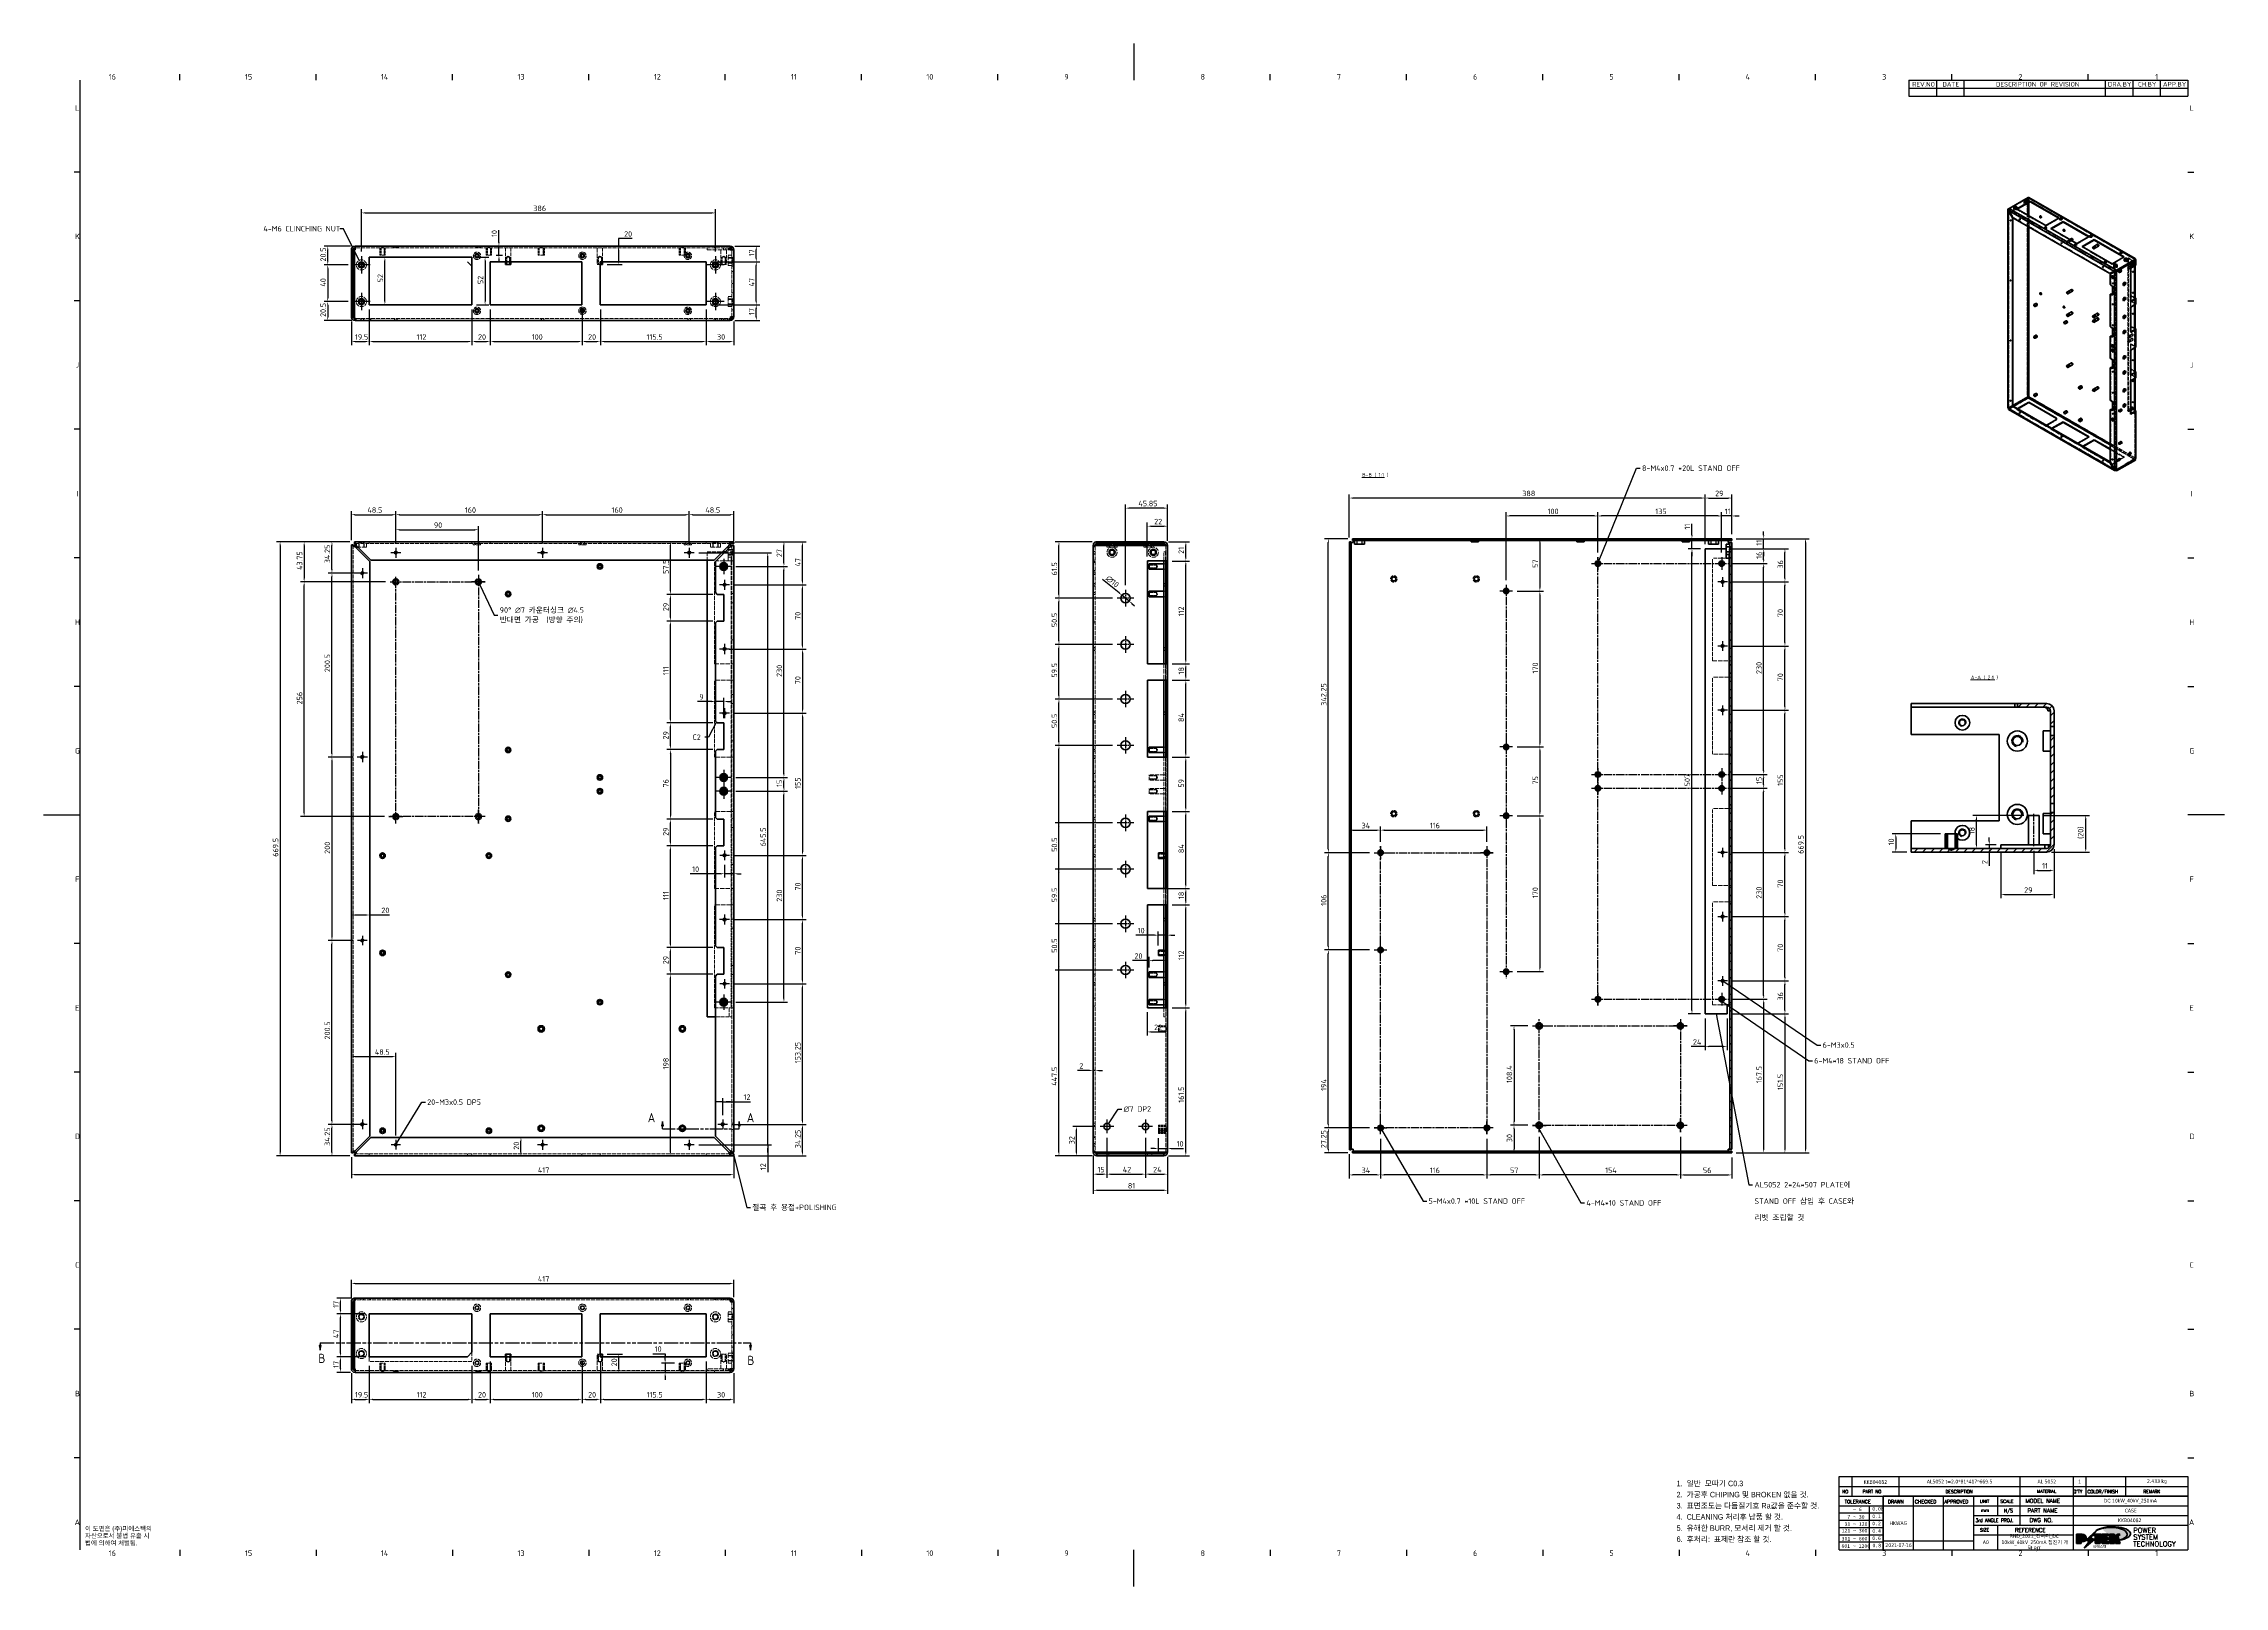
# Model space of a CAD drawing. Header units: millimetres. Extents: x 0 to 2378, y 0 to 1682.
import ezdxf
from ezdxf.enums import TextEntityAlignment as Align

# ---------------------------------------------------------------- set-up
doc = ezdxf.new("R2010")
doc.units = ezdxf.units.MM
doc.header["$LTSCALE"] = 2
for name, pattern in [('CHAIN', [0.3543, 0.2362, -0.0295, 0.0591, -0.0295]), ('DASHED', [0.2067, 0.1654, -0.0413]), ('DOUBLE_DASH_CHAIN', [1.2403, 0.6614, -0.0827, 0.1654, -0.0827, 0.1654, -0.0827])]:
    doc.linetypes.add(name, pattern=pattern)
doc.layers.get('0').update_dxf_attribs({"color": 3, "lineweight": 25})
for name, color, linetype, lineweight in [('가려진 것(ISO)', 2, 'DASHED', 18), ('가려진 좁은 것(ISO)', 2, 'DASHED', 18), ('가시적인 것(ISO)', 3, 'Continuous', 40), ('가시적인 좁은 것(ISO)', 3, 'Continuous', 35), ('경계(ISO)', 7, 'Continuous', 25), ('기호(ISO)', 5, 'Continuous', 25), ('단면선(ISO)', 7, 'CHAIN', 25), ('스케치 형상(ISO)', 3, 'Continuous', 25), ('제목(ISO)', 5, 'Continuous', 50), ('중심 표식(ISO)', 1, 'Continuous', 25), ('중심선(ISO)', 1, 'Continuous', 25), ('치수(ISO)', 2, 'Continuous', 25), ('해치(ISO)', 7, 'Continuous', 18)]:
    doc.layers.add(name, color=color, linetype=linetype, lineweight=lineweight)
doc.styles.add('HAN_291', font='')
doc.styles.add('HAN_370', font='', dxfattribs={"width": 2})
doc.styles.add('ISO Proportional', font='arial.ttf')
doc.styles.add('ISO ProportionalPSTEK', font='isocp.shx')
doc.styles.add('RC_284', font='ROMANC.shx')
doc.styles.add('RC_287', font='ROMANC.shx')
doc.styles.add('RC_292', font='ROMANC.shx')
doc.styles.add('ROMANT_294', font='romant.shx')
doc.styles.add('문자 텍스트_PSTEK_POSCO', font='isocp.shx')
doc.styles.add('부품번호텍스트_PSTEK_POSCO', font='isocp.shx')
doc.styles.add('치수 텍스트_PSTEK_POSCO', font='isocp.shx')
doc.styles.add('텍스트 스타일198', font='tahoma.ttf')
doc.styles.add('텍스트 스타일333', font='ROMANC.shx', dxfattribs={"width": 0.8})
doc.styles.add('텍스트 스타일512', font='isocp.shx')
doc.styles.get('HAN_291').set_extended_font_data('GulimChe')
doc.styles.get('HAN_370').set_extended_font_data('GulimChe')
doc.dimstyles.new('치수_PSTEK_POSCO', dxfattribs={"dimscale": 2, "dimtxt": 3, "dimasz": 2, "dimexe": 2, "dimexo": 2.5, "dimgap": 1, "dimtad": 1, "dimrnd": 1e-08, "dimdsep": 46, "dimtxsty": '치수 텍스트_PSTEK_POSCO', "dimcen": 0.09, "dimdle": 10, "dimclrd": 7, "dimclre": 7, "dimclrt": 2, "dimadec": 1, "dimazin": 2, "dimtfac": 1, "dimtmove": 0, "dimatfit": 3, "dimfxl": 0, "dimtolj": 1, "dimlwd": -1, "dimlwe": -1, "dimarcsym": 0})
doc.dimstyles.new('치수_PSTEK_POSCO$7', dxfattribs={"dimscale": 2, "dimtxt": 3, "dimasz": 2, "dimexe": 2, "dimexo": 2.5, "dimgap": 1, "dimtad": 1, "dimrnd": 1e-08, "dimdsep": 46, "dimtxsty": '치수 텍스트_PSTEK_POSCO', "dimcen": 0.09, "dimdle": 10, "dimclrd": 7, "dimclre": 7, "dimclrt": 2, "dimadec": 1, "dimazin": 2, "dimtfac": 1, "dimtmove": 0, "dimatfit": 3, "dimfxl": 0, "dimtolj": 1, "dimlwd": -1, "dimlwe": -1, "dimarcsym": 0})
pattern_1 = [(45, (0, 0), (-4.490128, 4.490128), [])]

# ---------------------------------------------------------------- blocks, each defined once
blk = doc.blocks.new('경계 Default Border')
at = {"layer": '경계(ISO)'}
for p, q in [((74.3, 821), (74.3, 824.4)), ((148.6, 821), (148.6, 824.4)), ((222.9, 821), (222.9, 824.4)), ((297.3, 821), (297.3, 824.4)), ((371.6, 821), (371.6, 824.4)), ((445.9, 821), (445.9, 824.4)), ((520.2, 821), (520.2, 824.4)), ((668.8, 821), (668.8, 824.4)), ((743.1, 821), (743.1, 824.4)), ((817.4, 821), (817.4, 824.4)), ((891.8, 821), (891.8, 824.4)), ((966.1, 821), (966.1, 824.4)), ((1040.4, 821), (1040.4, 824.4)), ((1114.7, 821), (1114.7, 824.4)), ((20, 770.9), (16.6, 770.9)), ((1169, 770.9), (1172.4, 770.9)), ((20, 700.8), (16.6, 700.8)), ((1169, 700.8), (1172.4, 700.8)), ((20, 630.8), (16.6, 630.8)), ((1169, 630.8), (1172.4, 630.8)), ((20, 560.7), (16.6, 560.7)), ((1169, 560.7), (1172.4, 560.7)), ((20, 490.6), (16.6, 490.6)), ((1169, 490.6), (1172.4, 490.6)), ((20, 350.4), (16.6, 350.4)), ((1169, 350.4), (1172.4, 350.4)), ((20, 280.3), (16.6, 280.3)), ((1169, 280.3), (1172.4, 280.3)), ((20, 210.2), (16.6, 210.2)), ((1169, 210.2), (1172.4, 210.2)), ((20, 140.2), (16.6, 140.2)), ((1169, 140.2), (1172.4, 140.2)), ((20, 70.1), (16.6, 70.1)), ((1169, 70.1), (1172.4, 70.1)), ((74.3, 20), (74.3, 16.6)), ((148.6, 20), (148.6, 16.6)), ((222.9, 20), (222.9, 16.6)), ((297.3, 20), (297.3, 16.6)), ((371.6, 20), (371.6, 16.6)), ((445.9, 20), (445.9, 16.6)), ((520.2, 20), (520.2, 16.6)), ((668.8, 20), (668.8, 16.6)), ((743.1, 20), (743.1, 16.6)), ((817.4, 20), (817.4, 16.6)), ((891.8, 20), (891.8, 16.6)), ((966.1, 20), (966.1, 16.6)), ((1040.4, 20), (1040.4, 16.6)), ((1114.7, 20), (1114.7, 16.6))]:
    blk.add_line(p, q, dxfattribs=at)
at = {"layer": '경계(ISO)', "flags": 128}
for points in [[(594.5, 841), (594.5, 821)], [(20, 20), (20, 821)], [(0, 420.5), (20, 420.5)], [(1189, 420.5), (1169, 420.5)], [(594.5, 0), (594.5, 20)]]:
    blk.add_lwpolyline(points, dxfattribs=at)
at = {"layer": '경계(ISO)', "color": 2, "char_height": 3, "attachment_point": 7, "style": '문자 텍스트_PSTEK_POSCO'}
for s, insert in [('16', (35.5, 821.4)), ('15', (109.8, 821.4)), ('14', (183.9, 821.4)), ('13', (258.4, 821.4)), ('12', (332.7, 821.4)), ('11', (407.4, 821.4)), ('10', (481.3, 821.4)), ('9', (556.5, 821.4)), ('8', (630.8, 821.4)), ('7', (705.1, 821.4)), ('6', (779.4, 821.4)), ('5', (853.7, 821.4)), ('4', (927.9, 821.4)), ('3', (1002.4, 821.4)), ('2', (1076.7, 821.4)), ('1', (1151.3, 821.4)), ('L', (17.2, 804.4)), ('L', (1170, 804.4)), ('K', (17.1, 734.4)), ('K', (1169.9, 734.4)), ('J', (17.4, 664.3)), ('J', (1170.2, 664.3)), ('I', (17.9, 594.2)), ('I', (1170.7, 594.2)), ('H', (17.1, 524.1)), ('H', (1169.9, 524.1)), ('G', (17.1, 454)), ('G', (1169.9, 454)), ('F', (17.2, 384)), ('F', (1170, 384)), ('E', (17.2, 313.8)), ('E', (1170, 313.8)), ('D', (17.1, 243.8)), ('D', (1169.9, 243.8)), ('C', (17.2, 173.7)), ('C', (1170, 173.7)), ('B', (17.1, 103.6)), ('B', (1169.9, 103.6)), ('A', (16.9, 33.5)), ('A', (1169.7, 33.5)), ('16', (35.5, 16.6)), ('15', (109.8, 16.6)), ('14', (183.9, 16.6)), ('13', (258.4, 16.6)), ('12', (332.7, 16.6)), ('11', (407.4, 16.6)), ('10', (481.3, 16.6)), ('9', (556.5, 16.6)), ('8', (630.8, 16.6)), ('7', (705.1, 16.6)), ('6', (779.4, 16.6)), ('5', (853.7, 16.6)), ('4', (927.9, 16.6)), ('3', (1002.4, 16.6)), ('2', (1076.7, 16.6)), ('1', (1151.3, 16.6))]:
    blk.add_mtext(s, dxfattribs=dict(at, insert=insert))
blk = doc.blocks.new('제목 블록 PSTEK')
h = blk.add_hatch(color=1)
edge = h.paths.add_edge_path(flags=0)
edge.add_line((314.2, 19.6), (314.2, 17))
edge.add_line((314.2, 17), (314.3, 17))
edge.add_arc((314.3, 17.7), 0.651, 270, 360)
edge.add_line((315, 17.7), (315, 19))
edge.add_arc((314.3, 19), 0.651, 0, 90)
edge.add_line((314.3, 19.6), (314.2, 19.6))
edge = h.paths.add_edge_path()
edge.add_arc((315, 18.3), 1.97, 270, 450)
edge.add_line((315, 20.3), (311.8, 20.3))
edge.add_line((311.8, 20.3), (311.8, 15.3))
edge.add_line((311.8, 15.3), (314.2, 15.3))
edge.add_line((314.2, 15.3), (314.2, 16.3))
edge.add_line((314.2, 16.3), (315, 16.3))
h = blk.add_hatch(color=252)
edge = h.paths.add_edge_path()
edge.add_arc((315, 18.3), 1.97, 270, 406.8279)
edge.add_arc((315.2, 18.1), 1.97, -90, 53.561, ccw=False)
edge.add_line((315.2, 16.2), (314.4, 16.2))
edge.add_line((314.4, 16.2), (314.4, 15.2))
edge.add_line((314.4, 15.2), (311.9, 15.2))
edge.add_line((311.9, 15.2), (311.9, 15.3))
edge.add_line((311.9, 15.3), (314.2, 15.3))
edge.add_line((314.2, 15.3), (314.2, 16.3))
edge.add_line((314.2, 16.3), (315, 16.3))
h = blk.add_hatch(color=252)
edge = h.paths.add_edge_path()
edge.add_line((314.4, 19.5), (314.5, 19.5))
edge.add_arc((314.5, 18.8), 0.651, 60.4189, 90, ccw=False)
edge.add_arc((314.3, 19), 0.651, 39.9699, 90)
edge.add_line((314.3, 19.6), (314.2, 19.6))
edge.add_line((314.2, 19.6), (314.2, 17))
edge.add_line((314.2, 17), (314.3, 17))
edge.add_arc((314.3, 17.7), 0.651, 270, 274.6931)
edge.add_line((314.4, 17), (314.4, 19.5))
for color, points in [(252, [(317.2, 17.1), (322, 21.6), (322.3, 21.9), (317, 17), (318.8, 16.2), (316, 12.7), (316.3, 13), (318.9, 16.3)]), (5, [(321.6, 17.4), (319.5, 18.2), (322.5, 22), (317.2, 17.1), (318.9, 16.3), (316.2, 12.8)]), (1, [(324.5, 19.6), (325.2, 19.6), (325.2, 20.3), (321.2, 20.3), (321.2, 19.6), (322, 19.6), (322, 15.3), (324.5, 15.3)]), (252, [(322, 19.6), (321.4, 19.6), (321.4, 19.5), (322, 19.5)]), (252, [(324.7, 19.5), (325.4, 19.5), (325.4, 20.1), (325.2, 20.1), (325.2, 19.6), (324.5, 19.6), (324.5, 15.3), (322.2, 15.3), (322.2, 15.2), (324.7, 15.2)]), (1, [(329.2, 20.3), (325.7, 20.3), (325.7, 15.3), (329.4, 15.3), (329.4, 16), (328.1, 16), (328.1, 17.6), (329.2, 17.6), (329.2, 18.3), (328.1, 18.3), (328.1, 19.6), (329.2, 19.6)]), (252, [(329.5, 15.8), (329.4, 15.8), (329.4, 15.3), (325.8, 15.3), (325.8, 15.2), (329.5, 15.2)]), (252, [(328.3, 19.5), (329.4, 19.5), (329.4, 20.1), (329.2, 20.1), (329.2, 19.6), (328.1, 19.6), (328.1, 18.3), (328.3, 18.3)]), (252, [(328.3, 17.4), (329.4, 17.4), (329.4, 18.1), (329.2, 18.1), (329.2, 17.6), (328.1, 17.6), (328.1, 16), (328.3, 16)]), (1, [(332.3, 20.3), (329.9, 20.3), (329.9, 15.3), (332.3, 15.3), (332.3, 17.4), (333.1, 15.3), (335.5, 15.3), (334.3, 19.3), (335.4, 20.3), (334.3, 20.3), (332.3, 19)]), (252, [(332.5, 16.9), (332.3, 17.4), (332.3, 15.3), (330, 15.3), (330, 15.2), (332.5, 15.2)]), (252, [(332.5, 20.1), (332.3, 20.1), (332.3, 19), (332.5, 19.1)]), (252, [(335.6, 20.1), (335.3, 20.1), (334.3, 19.3), (335.5, 15.3), (333.2, 15.3), (333.2, 15.2), (335.7, 15.2), (334.4, 19.2)])]:
    blk.add_hatch(color=color).paths.add_polyline_path(points)
at = {"layer": '해치(ISO)'}
h = blk.add_hatch(color=140, dxfattribs=at)
edge = h.paths.add_edge_path()
edge.add_ellipse((330.4, 20.2), major_axis=(9.1, 0), ratio=0.40699, start_angle=301.3098, end_angle=507.7437)
edge.add_ellipse((331.5, 20.5), major_axis=(-9.82, 0), ratio=0.39426, start_angle=111.5121, end_angle=334.4703, ccw=False)
edge.add_line((335.1, 16.9), (335.1, 17))
at = {"color": 180}
for p, q in [((182.5, 11.8), (182.5, 51.6)), ((182.5, 51.6), (372.5, 51.6)), ((189.3, 51.6), (189.3, 41)), ((215.2, 41), (215.2, 51.6)), ((280.9, 51.6), (280.9, 41)), ((310.1, 51.6), (310.1, 41)), ((316.9, 51.6), (316.9, 41)), ((338.5, 51.6), (338.5, 41)), ((372.5, 51.6), (372.5, 11.8)), ((182.5, 46.3), (372.5, 46.3)), ((182.5, 41), (206.5, 41)), ((182.5, 35.7), (206.5, 35.7)), ((198.9, 12), (198.9, 35.7)), ((206.5, 35.7), (372.5, 35.7)), ((222.9, 11.8), (222.9, 41)), ((239.4, 11.8), (239.4, 41)), ((255.9, 11.8), (255.9, 41)), ((268.7, 41), (268.7, 30.4)), ((280.9, 41), (280.9, 25.2)), ((310.1, 41), (310.1, 11.8)), ((182.5, 31.8), (206.5, 31.8)), ((182.5, 27.8), (206.5, 27.8)), ((182.5, 23.9), (206.5, 23.9)), ((255.9, 30.4), (372.5, 30.4)), ((255.9, 25.2), (372.5, 25.2)), ((268.7, 25.2), (268.7, 11.8)), ((182.5, 19.9), (206.5, 19.9)), ((182.5, 16), (206.5, 16)), ((206.5, 16.7), (255.9, 16.7)), ((255.9, 19.9), (310.1, 19.9)), ((182.5, 11.8), (372.5, 11.8))]:
    blk.add_line(p, q, dxfattribs=at)
at = {"color": 7, "lineweight": 50}
for p, q in [((206.5, 11.8), (206.5, 41)), ((206.5, 41), (372.5, 41))]:
    blk.add_line(p, q, dxfattribs=at)
at = {"color": 7}
for p, q in [((315, 20.3), (311.8, 20.3)), ((311.8, 20.3), (311.8, 15.3)), ((315, 20.3), (311.8, 20.3)), ((311.8, 20.3), (311.8, 15.3)), ((311.8, 15.3), (314.2, 15.3)), ((311.8, 15.3), (314.2, 15.3)), ((314.2, 15.3), (311.9, 15.3)), ((311.9, 15.3), (311.9, 15.2)), ((311.9, 15.2), (314.4, 15.2)), ((314.2, 17), (314.2, 19.6)), ((314.2, 19.6), (314.3, 19.6)), ((314.3, 19.6), (314.2, 19.6)), ((314.2, 19.6), (314.2, 17)), ((314.2, 17), (314.2, 19.6)), ((314.2, 19.6), (314.3, 19.6)), ((314.3, 17), (314.2, 17)), ((314.2, 17), (314.3, 17)), ((314.3, 17), (314.2, 17)), ((314.2, 16.3), (315, 16.3)), ((314.2, 15.3), (314.2, 16.3)), ((315, 16.3), (314.2, 16.3)), ((314.2, 16.3), (314.2, 15.3)), ((314.2, 16.3), (315, 16.3)), ((314.2, 15.3), (314.2, 16.3)), ((314.4, 19.5), (314.5, 19.5)), ((314.4, 17), (314.4, 19.5)), ((314.4, 16.2), (315.2, 16.2)), ((314.4, 15.2), (314.4, 16.2)), ((315, 19), (315, 17.7)), ((315, 19), (315, 17.7)), ((318.8, 16.2), (316, 12.7)), ((316, 12.7), (316.3, 13)), ((316.2, 12.8), (321.6, 17.4)), ((318.9, 16.3), (316.2, 12.8)), ((316.3, 13), (318.9, 16.3)), ((322.3, 21.9), (317, 17)), ((317, 17), (318.8, 16.2)), ((322.5, 22), (317.2, 17.1)), ((317.2, 17.1), (322, 21.6)), ((318.9, 16.3), (317.2, 17.1)), ((317.2, 17.1), (318.9, 16.3)), ((319.5, 18.2), (322.5, 22)), ((321.6, 17.4), (319.5, 18.2)), ((325.2, 20.3), (321.2, 20.3)), ((321.2, 20.3), (321.2, 19.6)), ((325.2, 20.3), (321.2, 20.3)), ((321.2, 20.3), (321.2, 19.6)), ((321.2, 19.6), (322, 19.6)), ((321.2, 19.6), (322, 19.6)), ((321.4, 19.6), (321.4, 19.5)), ((322, 19.6), (321.4, 19.6)), ((321.4, 19.5), (322, 19.5)), ((322, 21.6), (322.3, 21.9)), ((322, 19.6), (322, 15.3)), ((322, 19.5), (322, 19.6)), ((322, 19.6), (322, 15.3)), ((322, 15.3), (324.5, 15.3)), ((322, 15.3), (324.5, 15.3)), ((324.5, 15.3), (322.2, 15.3)), ((322.2, 15.3), (322.2, 15.2)), ((322.2, 15.2), (324.7, 15.2)), ((324.5, 19.6), (325.2, 19.6)), ((324.5, 15.3), (324.5, 19.6)), ((325.2, 19.6), (324.5, 19.6)), ((324.5, 19.6), (324.5, 15.3)), ((324.5, 19.6), (325.2, 19.6)), ((324.5, 15.3), (324.5, 19.6)), ((324.7, 19.5), (325.4, 19.5)), ((324.7, 15.2), (324.7, 19.5)), ((325.2, 19.6), (325.2, 20.3)), ((325.2, 19.6), (325.2, 20.3)), ((325.4, 20.1), (325.2, 20.1)), ((325.2, 20.1), (325.2, 19.6)), ((325.4, 19.5), (325.4, 20.1)), ((329.2, 20.3), (325.7, 20.3)), ((325.7, 20.3), (325.7, 15.3)), ((325.7, 20.3), (325.7, 15.3)), ((329.2, 20.3), (325.7, 20.3)), ((325.7, 15.3), (329.4, 15.3)), ((325.7, 15.3), (329.4, 15.3)), ((329.4, 15.3), (325.8, 15.3)), ((325.8, 15.3), (325.8, 15.2)), ((325.8, 15.2), (329.5, 15.2)), ((328.1, 18.3), (328.1, 19.6)), ((328.1, 19.6), (329.2, 19.6)), ((329.2, 19.6), (328.1, 19.6)), ((328.1, 19.6), (328.1, 18.3)), ((328.1, 18.3), (328.1, 19.6)), ((328.1, 19.6), (329.2, 19.6)), ((329.2, 18.3), (328.1, 18.3)), ((328.1, 18.3), (328.3, 18.3)), ((329.2, 18.3), (328.1, 18.3)), ((328.1, 17.6), (329.2, 17.6)), ((328.1, 16), (328.1, 17.6)), ((329.2, 17.6), (328.1, 17.6)), ((328.1, 17.6), (328.1, 16)), ((328.1, 17.6), (329.2, 17.6)), ((328.1, 16), (328.1, 17.6)), ((329.4, 16), (328.1, 16)), ((328.1, 16), (328.3, 16)), ((329.4, 16), (328.1, 16)), ((328.3, 18.3), (328.3, 19.5)), ((328.3, 19.5), (329.4, 19.5)), ((328.3, 16), (328.3, 17.4)), ((328.3, 17.4), (329.4, 17.4)), ((329.2, 19.6), (329.2, 20.3)), ((329.2, 19.6), (329.2, 20.3)), ((329.4, 20.1), (329.2, 20.1)), ((329.2, 20.1), (329.2, 19.6)), ((329.2, 17.6), (329.2, 18.3)), ((329.2, 17.6), (329.2, 18.3)), ((329.4, 18.1), (329.2, 18.1)), ((329.2, 18.1), (329.2, 17.6)), ((329.4, 19.5), (329.4, 20.1)), ((329.4, 17.4), (329.4, 18.1)), ((329.4, 15.3), (329.4, 16)), ((329.4, 15.3), (329.4, 16)), ((329.5, 15.8), (329.4, 15.8)), ((329.4, 15.8), (329.4, 15.3)), ((329.5, 15.2), (329.5, 15.8)), ((332.3, 20.3), (329.9, 20.3)), ((329.9, 20.3), (329.9, 15.3)), ((329.9, 20.3), (329.9, 15.3)), ((332.3, 20.3), (329.9, 20.3)), ((329.9, 15.3), (332.3, 15.3)), ((329.9, 15.3), (332.3, 15.3)), ((332.3, 15.3), (330, 15.3)), ((330, 15.3), (330, 15.2)), ((330, 15.2), (332.5, 15.2)), ((334.3, 20.3), (332.3, 19)), ((332.3, 19), (332.3, 20.3)), ((334.3, 20.3), (332.3, 19)), ((332.3, 19), (332.3, 20.3)), ((332.5, 20.1), (332.3, 20.1)), ((332.3, 20.1), (332.3, 19)), ((332.3, 19), (332.5, 19.1)), ((332.3, 17.4), (333.1, 15.3)), ((332.3, 15.3), (332.3, 17.4)), ((332.5, 16.9), (332.3, 17.4)), ((332.3, 17.4), (332.3, 15.3)), ((332.3, 17.4), (333.1, 15.3)), ((332.3, 15.3), (332.3, 17.4)), ((332.5, 19.1), (332.5, 20.1)), ((332.5, 15.2), (332.5, 16.9)), ((333.1, 15.3), (335.5, 15.3)), ((333.1, 15.3), (335.5, 15.3)), ((335.5, 15.3), (333.2, 15.3)), ((333.2, 15.3), (333.2, 15.2)), ((333.2, 15.2), (335.7, 15.2)), ((334.3, 19.3), (335.4, 20.3)), ((335.4, 20.3), (334.3, 20.3)), ((334.3, 19.3), (335.4, 20.3)), ((335.4, 20.3), (334.3, 20.3)), ((335.3, 20.1), (334.3, 19.3)), ((335.5, 15.3), (334.3, 19.3)), ((334.3, 19.3), (335.5, 15.3)), ((335.5, 15.3), (334.3, 19.3)), ((334.4, 19.2), (335.6, 20.1)), ((335.7, 15.2), (334.4, 19.2)), ((335.6, 20.1), (335.3, 20.1)), ((345, 17.5), (345, 17.7))]:
    blk.add_line(p, q, dxfattribs=at)
at = {"color": 1}
for p, q in [((315, 20.3), (311.8, 20.3)), ((311.8, 20.3), (311.8, 15.3)), ((311.8, 15.3), (314.2, 15.3)), ((314.2, 17), (314.2, 19.6)), ((314.2, 19.6), (314.3, 19.6)), ((314.3, 17), (314.2, 17)), ((314.2, 16.3), (315, 16.3)), ((314.2, 15.3), (314.2, 16.3)), ((315, 19), (315, 17.7)), ((325.2, 20.3), (321.2, 20.3)), ((321.2, 20.3), (321.2, 19.6)), ((321.2, 19.6), (322, 19.6)), ((322, 19.6), (322, 15.3)), ((322, 15.3), (324.5, 15.3)), ((324.5, 19.6), (325.2, 19.6)), ((324.5, 15.3), (324.5, 19.6)), ((325.2, 19.6), (325.2, 20.3)), ((329.2, 20.3), (325.7, 20.3)), ((325.7, 20.3), (325.7, 15.3)), ((325.7, 15.3), (329.4, 15.3)), ((328.1, 18.3), (328.1, 19.6)), ((328.1, 19.6), (329.2, 19.6)), ((329.2, 18.3), (328.1, 18.3)), ((328.1, 17.6), (329.2, 17.6)), ((328.1, 16), (328.1, 17.6)), ((329.4, 16), (328.1, 16)), ((329.2, 19.6), (329.2, 20.3)), ((329.2, 17.6), (329.2, 18.3)), ((329.4, 15.3), (329.4, 16)), ((332.3, 20.3), (329.9, 20.3)), ((329.9, 20.3), (329.9, 15.3)), ((329.9, 15.3), (332.3, 15.3)), ((334.3, 20.3), (332.3, 19)), ((332.3, 19), (332.3, 20.3)), ((332.3, 17.4), (333.1, 15.3)), ((332.3, 15.3), (332.3, 17.4)), ((333.1, 15.3), (335.5, 15.3)), ((334.3, 19.3), (335.4, 20.3)), ((335.4, 20.3), (334.3, 20.3)), ((335.5, 15.3), (334.3, 19.3))]:
    blk.add_line(p, q, dxfattribs=at)
at = {"color": 5}
for p, q in [((316.2, 12.8), (321.6, 17.4)), ((318.9, 16.3), (316.2, 12.8)), ((322.5, 22), (317.2, 17.1)), ((317.2, 17.1), (318.9, 16.3)), ((319.5, 18.2), (322.5, 22)), ((321.6, 17.4), (319.5, 18.2))]:
    blk.add_line(p, q, dxfattribs=at)
at = {"color": 7}
for centre, radius, start, end in [((314.3, 19), 0.651, 0, 90), ((314.3, 19), 0.651, 39.9699, 90), ((314.3, 19), 0.651, 0, 90), ((314.3, 17.7), 0.651, 270, 0), ((314.3, 17.7), 0.651, 270, 0), ((314.3, 17.7), 0.651, 270, 274.6931), ((314.5, 18.8), 0.651, 60.4189, 90), ((315, 18.3), 1.97, 270, 90), ((315, 18.3), 1.97, 270, 90), ((315, 18.3), 1.97, 270, 46.8279), ((315.2, 18.1), 1.97, 270, 53.561)]:
    blk.add_arc(centre, radius, start, end, dxfattribs=at)
at = {"color": 1}
for centre, radius, start, end in [((314.3, 19), 0.651, 0, 90), ((314.3, 17.7), 0.651, 270, 0), ((315, 18.3), 1.97, 270, 90)]:
    blk.add_arc(centre, radius, start, end, dxfattribs=at)
at = {"layer": '제목(ISO)', "lineweight": 18}
blk.add_line((182.5, 35.7), (182.5, 11.8), dxfattribs=at)
at = {"layer": '제목(ISO)'}
for p, q in [((315, 20.3), (311.8, 20.3)), ((311.8, 20.3), (311.8, 15.3)), ((311.8, 15.3), (314.2, 15.3)), ((314.2, 15.3), (311.9, 15.3)), ((311.9, 15.3), (311.9, 15.2)), ((311.9, 15.2), (314.4, 15.2)), ((314.2, 17), (314.2, 19.6)), ((314.2, 19.6), (314.3, 19.6)), ((314.3, 19.6), (314.2, 19.6)), ((314.2, 19.6), (314.2, 17)), ((314.3, 17), (314.2, 17)), ((314.2, 17), (314.3, 17)), ((314.2, 15.3), (314.2, 16.3)), ((314.2, 16.3), (315, 16.3)), ((315, 16.3), (314.2, 16.3)), ((314.2, 16.3), (314.2, 15.3)), ((314.4, 19.5), (314.5, 19.5)), ((314.4, 17), (314.4, 19.5)), ((314.4, 15.2), (314.4, 16.2)), ((314.4, 16.2), (315.2, 16.2)), ((315, 19), (315, 17.7)), ((318.8, 16.2), (316, 12.7)), ((316, 12.7), (316.3, 13)), ((316.2, 12.8), (321.6, 17.4)), ((318.9, 16.3), (316.2, 12.8)), ((316.3, 13), (318.9, 16.3)), ((322.3, 21.9), (317, 17)), ((317, 17), (318.8, 16.2)), ((322.5, 22), (317.2, 17.1)), ((317.2, 17.1), (322, 21.6)), ((317.2, 17.1), (318.9, 16.3)), ((318.9, 16.3), (317.2, 17.1)), ((319.5, 18.2), (322.5, 22)), ((321.6, 17.4), (319.5, 18.2)), ((325.2, 20.3), (321.2, 20.3)), ((321.2, 20.3), (321.2, 19.6)), ((321.2, 19.6), (322, 19.6)), ((322, 19.6), (321.4, 19.6)), ((321.4, 19.6), (321.4, 19.5)), ((321.4, 19.5), (322, 19.5)), ((322, 21.6), (322.3, 21.9)), ((322, 19.6), (322, 15.3)), ((322, 19.5), (322, 19.6)), ((322, 15.3), (324.5, 15.3)), ((324.5, 15.3), (322.2, 15.3)), ((322.2, 15.3), (322.2, 15.2)), ((322.2, 15.2), (324.7, 15.2)), ((324.5, 19.6), (325.2, 19.6)), ((324.5, 15.3), (324.5, 19.6)), ((325.2, 19.6), (324.5, 19.6)), ((324.5, 19.6), (324.5, 15.3)), ((324.7, 19.5), (325.4, 19.5)), ((324.7, 15.2), (324.7, 19.5)), ((325.2, 19.6), (325.2, 20.3)), ((325.4, 20.1), (325.2, 20.1)), ((325.2, 20.1), (325.2, 19.6)), ((325.4, 19.5), (325.4, 20.1)), ((329.2, 20.3), (325.7, 20.3)), ((325.7, 20.3), (325.7, 15.3)), ((325.7, 15.3), (329.4, 15.3)), ((329.4, 15.3), (325.8, 15.3)), ((325.8, 15.3), (325.8, 15.2)), ((325.8, 15.2), (329.5, 15.2)), ((328.1, 18.3), (328.1, 19.6)), ((328.1, 19.6), (329.2, 19.6)), ((329.2, 19.6), (328.1, 19.6)), ((328.1, 19.6), (328.1, 18.3)), ((329.2, 18.3), (328.1, 18.3)), ((328.1, 18.3), (328.3, 18.3)), ((328.1, 16), (328.1, 17.6)), ((328.1, 17.6), (329.2, 17.6)), ((329.2, 17.6), (328.1, 17.6)), ((328.1, 17.6), (328.1, 16)), ((329.4, 16), (328.1, 16)), ((328.1, 16), (328.3, 16)), ((328.3, 19.5), (329.4, 19.5)), ((328.3, 18.3), (328.3, 19.5)), ((328.3, 17.4), (329.4, 17.4)), ((328.3, 16), (328.3, 17.4)), ((329.2, 19.6), (329.2, 20.3)), ((329.4, 20.1), (329.2, 20.1)), ((329.2, 20.1), (329.2, 19.6)), ((329.2, 17.6), (329.2, 18.3)), ((329.4, 18.1), (329.2, 18.1)), ((329.2, 18.1), (329.2, 17.6)), ((329.4, 19.5), (329.4, 20.1)), ((329.4, 17.4), (329.4, 18.1)), ((329.4, 15.3), (329.4, 16)), ((329.5, 15.8), (329.4, 15.8)), ((329.4, 15.8), (329.4, 15.3)), ((329.5, 15.2), (329.5, 15.8)), ((332.3, 20.3), (329.9, 20.3)), ((329.9, 20.3), (329.9, 15.3)), ((329.9, 15.3), (332.3, 15.3)), ((332.3, 15.3), (330, 15.3)), ((330, 15.3), (330, 15.2)), ((330, 15.2), (332.5, 15.2)), ((334.3, 20.3), (332.3, 19)), ((332.3, 19), (332.3, 20.3)), ((332.5, 20.1), (332.3, 20.1)), ((332.3, 20.1), (332.3, 19)), ((332.3, 19), (332.5, 19.1)), ((332.3, 15.3), (332.3, 17.4)), ((332.3, 17.4), (333.1, 15.3)), ((332.5, 16.9), (332.3, 17.4)), ((332.3, 17.4), (332.3, 15.3)), ((332.5, 19.1), (332.5, 20.1)), ((332.5, 15.2), (332.5, 16.9)), ((333.1, 15.3), (335.5, 15.3)), ((335.5, 15.3), (333.2, 15.3)), ((333.2, 15.3), (333.2, 15.2)), ((333.2, 15.2), (335.7, 15.2)), ((334.3, 19.3), (335.4, 20.3)), ((335.4, 20.3), (334.3, 20.3)), ((335.3, 20.1), (334.3, 19.3)), ((335.5, 15.3), (334.3, 19.3)), ((334.3, 19.3), (335.5, 15.3)), ((334.4, 19.2), (335.6, 20.1)), ((335.7, 15.2), (334.4, 19.2)), ((335.6, 20.1), (335.3, 20.1))]:
    blk.add_line(p, q, dxfattribs=at)
at = {"layer": '제목(ISO)', "color": 4}
blk.add_line((335.1, 16.9), (335.1, 17), dxfattribs=at)
at = {"layer": '제목(ISO)'}
for centre, radius, start, end in [((314.3, 19), 0.651, 0, 90), ((314.3, 19), 0.651, 39.9699, 90), ((314.3, 17.7), 0.651, 270, 0), ((314.3, 17.7), 0.651, 270, 274.6931), ((314.5, 18.8), 0.651, 60.4189, 90), ((315, 18.3), 1.97, 46.8279, 90), ((315, 18.3), 1.97, 270, 46.8279), ((315, 18.3), 1.97, 270, 46.8279), ((315.2, 18.1), 1.97, 270, 53.561)]:
    blk.add_arc(centre, radius, start, end, dxfattribs=at)
at = {"layer": '제목(ISO)', "color": 4}
for centre, major_axis, ratio, start_param, end_param in [((331.5, 20.5), (9.82, 0), 0.39426, 5.087845, 8.9792), ((330.4, 20.2), (9.1, 0), 0.40699, 5.258849, 8.861799)]:
    blk.add_ellipse(centre, major_axis=major_axis, ratio=ratio, start_param=start_param, end_param=end_param, dxfattribs=at)
at = {"color": 2}
for s, height, style, p in [('NO', 1.74, 'RC_284', (184.1, 42.6)), (' TOLERANCE', 1.9, 'RC_287', (184.1, 37)), ('PART NO', 1.74, 'RC_284', (195.3, 42.6)), ('DRAWN', 1.9, 'RC_287', (209, 37)), ('CHECKED', 1.9, 'RC_287', (223.7, 37)), ('APPROVED', 1.9, 'RC_287', (239.8, 37)), ('DESCRIPTION', 1.742, 'RC_284', (240.4, 42.6)), ('UNIT', 1.74, 'RC_284', (259.2, 37.3)), ('SCALE', 1.74, 'RC_284', (270.3, 37.3)), ('MODEL NAME', 2.18, 'RC_292', (284.1, 37.3)), ("Q'TY", 1.74, 'RC_284', (310.1, 42.6)), ('COLOR/FINISH', 1.742, 'RC_284', (317.8, 42.6)), ('REMARK', 1.74, 'RC_284', (348.3, 42.6)), (' 31 ~ 120', 2, 'HAN_291', (183.8, 24.8)), ('  7 ~ 30', 2, 'HAN_291', (183.8, 28.7)), ('    ~ 6', 2, 'HAN_291', (183.8, 32.8)), ('0.08', 2, 'HAN_291', (200.5, 33.1)), ('0.1', 2, 'HAN_291', (200.5, 29)), ('0.2', 2, 'HAN_291', (200.5, 25.1)), ('mm', 1.74, 'RC_284', (259.7, 32.4)), ('PART NAME', 2.18, 'RC_292', (285.1, 32)), (' DWG NO.', 2.18, 'RC_292', (284.8, 26.8)), ('601 ~ 1200', 2, 'HAN_291', (183.7, 12.8)), ('121 ~ 300', 2, 'HAN_291', (183.8, 21.2)), ('301 ~ 600', 2, 'HAN_291', (183.8, 16.8)), ('0.4', 2, 'HAN_291', (200.5, 21)), ('0.6', 2, 'HAN_291', (200.5, 17.1)), ('0.8', 2, 'HAN_291', (200.6, 13.1)), ('SIZE', 1.74, 'RC_284', (259.2, 21.7)), ('REFERENCE', 2.18, 'RC_292', (278.3, 21.4))]:
    blk.add_text(s, height=height, dxfattribs=dict(at, style=style)).set_placement(p)
at = {"color": 2, "style": 'RC_284'}
blk.add_text('MATERIAL', height=1.74, dxfattribs=at).set_placement((295.5, 43.6), align=Align.MIDDLE_CENTER)
at = {"color": 2, "style": '텍스트 스타일333', "width": 0.8}
blk.add_text('3rd ANGLE PROJ.', height=2, dxfattribs=at).set_placement((256.8, 26.8))
at = {"color": 7, "style": '텍스트 스타일333', "width": 0.8}
blk.add_text('N/S', height=2, dxfattribs=at).set_placement((274.8, 33.1), align=Align.MIDDLE_CENTER)
at = {"color": 7, "style": 'ROMANT_294'}
for s, p in [('POWER', (342.8, 21)), ('TECHNOLOGY', (342.8, 13.6)), ('SYSTEM', (342.8, 17.3))]:
    blk.add_text(s, height=2.7, dxfattribs=at).set_placement(p)
at = {"color": 7, "insert": (320.9, 14.2), "char_height": 1.4, "attachment_point": 1, "line_spacing_factor": 0.332, "style": 'HAN_370'}
blk.add_mtext('\\fHY견고딕|b0|i0;\\H1.4000;피에스텍', dxfattribs=at)
at = {"layer": '제목(ISO)', "color": 7, "style": '텍스트 스타일198'}
for tag, p in [('부품_번호_001', (195.8, 47.7)), ('설명_001', (230.3, 47.9)), ('재질_001', (290.6, 47.9)), ("3._Q'TY_001", (312.7, 47.9)), ('질량\\P3;_001', (350.3, 48.2)), ('1._MODEL_NAME_001', (326.8, 37.5)), ('설계자_001', (209.9, 25.2)), ('부품_번호_001', (334.5, 26.8)), ('제목_001', (338.1, 32.1)), ('작성_날짜_001', (207.7, 13.3)), ('시트_크기_001', (260.8, 14.8)), ('프로젝트_002', (271, 14.8)), ('프로젝트_001', (275.5, 18.3)), ('프로젝트_003', (285.3, 11.4))]:
    blk.add_attdef(tag, p, '', height=2, dxfattribs=at)
for tag, p in [('4._COLOR', (327.7, 48.9)), ('점검자', (231.2, 26.2)), ('엔지니어링_승인자', (247.7, 26.2)), ('점검_날짜', (231.2, 14.3)), ('엔지니어링_승인_날짜', (247.7, 14.3))]:
    blk.add_attdef(tag, text='', height=2, dxfattribs=at).set_placement(p, align=Align.MIDDLE_CENTER)
blk = doc.blocks.new('리비전 내역')
at = {"layer": '기호(ISO)'}
for p, q in [((1017, 821), (1169, 821)), ((1017, 821), (1017, 816.7)), ((1032, 821), (1032, 816.7)), ((1047, 821), (1047, 816.7)), ((1124, 821), (1124, 816.7)), ((1139, 821), (1139, 816.7)), ((1154, 821), (1154, 816.7)), ((1169, 821), (1169, 816.7)), ((1017, 816.7), (1169, 816.7)), ((1017, 816.7), (1017, 812.4)), ((1017, 812.4), (1169, 812.4)), ((1032, 816.7), (1032, 812.4)), ((1047, 816.7), (1047, 812.4)), ((1124, 816.7), (1124, 812.4)), ((1139, 816.7), (1139, 812.4)), ((1154, 816.7), (1154, 812.4)), ((1169, 816.7), (1169, 812.4))]:
    blk.add_line(p, q, dxfattribs=at)
at = {"layer": '기호(ISO)', "color": 2, "char_height": 2.5, "attachment_point": 7, "style": 'ISO ProportionalPSTEK'}
for s, insert in [('REV.NO', (1018.8, 817.6)), ('DATE', (1035.3, 817.6)), ('DESCRIPTION OF REVISION', (1064.5, 817.6)), ('DRA.BY', (1125.5, 817.6)), ('CH.BY', (1141.9, 817.6)), ('APP.BY', (1155.5, 817.6))]:
    blk.add_mtext(s, dxfattribs=dict(at, insert=insert))
blk = doc.blocks.new('2dTransSection0')
at = {"layer": '단면선(ISO)', "linetype": 'Continuous'}
for p, q in [((337.4, 253.5), (336.9, 251)), ((336.9, 251), (337.9, 251)), ((337.4, 251), (337.4, 253.5)), ((337.9, 251), (337.4, 253.5)), ((337.4, 249.5), (337.4, 251)), ((379.3, 253.5), (378.8, 251)), ((378.8, 251), (379.8, 251)), ((379.3, 251), (379.3, 253.5)), ((379.8, 251), (379.3, 253.5)), ((379.3, 249.5), (379.3, 251)), ((337.4, 249.5), (340.5, 249.5)), ((376.2, 249.5), (379.3, 249.5))]:
    blk.add_line(p, q, dxfattribs=at)
at = {"layer": '단면선(ISO)', "linetype": 'DOUBLE_DASH_CHAIN', "ltscale": 5.222672}
blk.add_line((337.4, 249.5), (379.3, 249.5), dxfattribs=at)
at = {"layer": '단면선(ISO)', "linetype": 'Continuous', "flags": 128}
for points in [[(337.9, 251), (337.4, 253.5)], [(379.8, 251), (379.3, 253.5)]]:
    blk.add_lwpolyline(points, dxfattribs=at)
at = {"layer": '단면선(ISO)'}
for points in [[(337.9, 251), (337.4, 253.5), (336.9, 251), (337.9, 251)], [(379.8, 251), (379.3, 253.5), (378.8, 251), (379.8, 251)]]:
    blk.add_solid(points, dxfattribs=at)
at = {"layer": '단면선(ISO)', "char_height": 5, "attachment_point": 7, "style": '부품번호텍스트_PSTEK_POSCO'}
for insert in [(329.4, 253), (383.4, 253)]:
    blk.add_mtext('A', dxfattribs=dict(at, insert=insert))
blk = doc.blocks.new('2dTransSection1')
at = {"layer": '단면선(ISO)', "linetype": 'Continuous'}
for p, q in [((150.3, 131.3), (150.8, 128.8)), ((151.3, 131.3), (150.3, 131.3)), ((150.8, 132.8), (154.6, 132.8)), ((150.8, 132.8), (150.8, 131.3)), ((150.8, 131.3), (150.8, 128.8)), ((150.8, 128.8), (151.3, 131.3)), ((381.5, 132.8), (385.4, 132.8)), ((384.9, 131.3), (385.4, 128.8)), ((385.9, 131.3), (384.9, 131.3)), ((385.4, 132.8), (385.4, 131.3)), ((385.4, 131.3), (385.4, 128.8)), ((385.4, 128.8), (385.9, 131.3))]:
    blk.add_line(p, q, dxfattribs=at)
at = {"layer": '단면선(ISO)', "linetype": 'DOUBLE_DASH_CHAIN', "ltscale": 5.81331}
blk.add_line((150.8, 132.8), (385.4, 132.8), dxfattribs=at)
at = {"layer": '단면선(ISO)', "linetype": 'Continuous', "flags": 128}
for points in [[(150.3, 131.3), (150.8, 128.8)], [(384.9, 131.3), (385.4, 128.8)]]:
    blk.add_lwpolyline(points, dxfattribs=at)
at = {"layer": '단면선(ISO)'}
for points in [[(150.3, 131.3), (150.8, 128.8), (151.3, 131.3), (150.3, 131.3)], [(384.9, 131.3), (385.4, 128.8), (385.9, 131.3), (384.9, 131.3)]]:
    blk.add_solid(points, dxfattribs=at)
at = {"layer": '단면선(ISO)', "char_height": 5, "attachment_point": 7, "style": '부품번호텍스트_PSTEK_POSCO'}
for insert in [(149.8, 121.8), (383.7, 120.7)]:
    blk.add_mtext('B', dxfattribs=dict(at, insert=insert))
blk = doc.blocks.new('*D24')
at = {"layer": 'Defpoints', "color": 0}
for p in [(2192.3, 808.6), (2170.3, 807.1), (2192.3, 780.6)]:
    blk.add_point(p, dxfattribs=at)
at = {"layer": '치수(ISO)', "color": 7}
for p, q in [((2170.3, 802.1), (2170.3, 776.6)), ((2192.3, 803.6), (2192.3, 776.6)), ((2174.3, 780.6), (2188.3, 780.6))]:
    blk.add_line(p, q, dxfattribs=at)
for points in [[(2174.3, 781.3), (2174.3, 780), (2170.3, 780.6)], [(2188.3, 781.3), (2188.3, 780), (2192.3, 780.6)]]:
    blk.add_solid(points, dxfattribs=at)
at = {"layer": '치수(ISO)', "color": 2, "insert": (2179.2, 785.6), "char_height": 6, "attachment_point": 4, "style": '치수 텍스트_PSTEK_POSCO'}
blk.add_mtext('\\A1;11', dxfattribs=at)
blk = doc.blocks.new('*D25')
at = {"layer": 'Defpoints', "color": 0}
for p in [(2176.2, 840.6), (2226.8, 840.6), (2184.3, 800.6)]:
    blk.add_point(p, dxfattribs=at)
at = {"layer": '치수(ISO)', "color": 7}
for p, q in [((2181.2, 840.6), (2230.8, 840.6)), ((2226.8, 804.6), (2226.8, 836.6)), ((2189.3, 800.6), (2230.8, 800.6))]:
    blk.add_line(p, q, dxfattribs=at)
for points in [[(2226.1, 836.6), (2227.5, 836.6), (2226.8, 840.6)], [(2226.1, 804.6), (2227.5, 804.6), (2226.8, 800.6)]]:
    blk.add_solid(points, dxfattribs=at)
at = {"layer": '치수(ISO)', "color": 2, "insert": (2221.5, 814.9), "char_height": 6, "attachment_point": 4, "rotation": 90, "style": '치수 텍스트_PSTEK_POSCO'}
blk.add_mtext('\\A1;(20)', dxfattribs=at)
blk = doc.blocks.new('*D26')
at = {"layer": 'Defpoints', "color": 0}
for p in [(314.4, 503.7), (347.6, 503.7), (339, 469.4)]:
    blk.add_point(p, dxfattribs=at)
at = {"layer": '치수(ISO)', "color": 7}
for p, q in [((342.6, 503.7), (310.4, 503.7)), ((314.4, 473.4), (314.4, 499.7)), ((334, 469.4), (310.4, 469.4))]:
    blk.add_line(p, q, dxfattribs=at)
for points in [[(313.8, 499.7), (315.1, 499.7), (314.4, 503.7)], [(313.8, 473.4), (315.1, 473.4), (314.4, 469.4)]]:
    blk.add_solid(points, dxfattribs=at)
at = {"layer": '치수(ISO)', "color": 2, "insert": (309.4, 480.2), "char_height": 6, "attachment_point": 4, "rotation": 90, "style": '치수 텍스트_PSTEK_POSCO'}
blk.add_mtext('\\A1;34.25', dxfattribs=at)
blk = doc.blocks.new('*D27')
at = {"layer": 'Defpoints', "color": 0}
for p in [(314.4, 704.2), (342.3, 704.2), (347.6, 503.7)]:
    blk.add_point(p, dxfattribs=at)
at = {"layer": '치수(ISO)', "color": 7}
for p, q in [((337.3, 704.2), (310.4, 704.2)), ((314.4, 507.7), (314.4, 700.2)), ((342.6, 503.7), (310.4, 503.7))]:
    blk.add_line(p, q, dxfattribs=at)
for points in [[(313.8, 700.2), (315.1, 700.2), (314.4, 704.2)], [(313.8, 507.7), (315.1, 507.7), (314.4, 503.7)]]:
    blk.add_solid(points, dxfattribs=at)
at = {"layer": '치수(ISO)', "color": 2, "insert": (309.4, 596.3), "char_height": 6, "attachment_point": 4, "rotation": 90, "style": '치수 텍스트_PSTEK_POSCO'}
blk.add_mtext('\\A1;200.5', dxfattribs=at)
blk = doc.blocks.new('*D28')
at = {"layer": 'Defpoints', "color": 0}
for p in [(314.4, 1104.7), (347.6, 1104.7), (342.1, 904.2)]:
    blk.add_point(p, dxfattribs=at)
at = {"layer": '치수(ISO)', "color": 7}
for p, q in [((342.6, 1104.7), (310.4, 1104.7)), ((314.4, 908.2), (314.4, 1100.7)), ((337.1, 904.2), (310.4, 904.2))]:
    blk.add_line(p, q, dxfattribs=at)
for points in [[(313.8, 1100.7), (315.1, 1100.7), (314.4, 1104.7)], [(313.8, 908.2), (315.1, 908.2), (314.4, 904.2)]]:
    blk.add_solid(points, dxfattribs=at)
at = {"layer": '치수(ISO)', "color": 2, "insert": (309.4, 996.8), "char_height": 6, "attachment_point": 4, "rotation": 90, "style": '치수 텍스트_PSTEK_POSCO'}
blk.add_mtext('\\A1;200.5', dxfattribs=at)
blk = doc.blocks.new('*D29')
at = {"layer": 'Defpoints', "color": 0}
for p in [(314.4, 1138.9), (339, 1138.9), (347.6, 1104.7)]:
    blk.add_point(p, dxfattribs=at)
at = {"layer": '치수(ISO)', "color": 7}
for p, q in [((334, 1138.9), (310.4, 1138.9)), ((314.4, 1108.7), (314.4, 1134.9)), ((342.6, 1104.7), (310.4, 1104.7))]:
    blk.add_line(p, q, dxfattribs=at)
for points in [[(313.8, 1134.9), (315.1, 1134.9), (314.4, 1138.9)], [(313.8, 1108.7), (315.1, 1108.7), (314.4, 1104.7)]]:
    blk.add_solid(points, dxfattribs=at)
at = {"layer": '치수(ISO)', "color": 2, "insert": (309.4, 1115.5), "char_height": 6, "attachment_point": 4, "rotation": 90, "style": '치수 텍스트_PSTEK_POSCO'}
blk.add_mtext('\\A1;34.25', dxfattribs=at)
blk = doc.blocks.new('*D30')
at = {"layer": 'Defpoints', "color": 0}
for p in [(384.1, 1168.4), (335.6, 1135.5), (384.1, 1132.4)]:
    blk.add_point(p, dxfattribs=at)
at = {"layer": '치수(ISO)', "color": 7}
for p, q in [((335.6, 1140.5), (335.6, 1172.4)), ((339.6, 1168.4), (380.1, 1168.4)), ((384.1, 1137.4), (384.1, 1172.4))]:
    blk.add_line(p, q, dxfattribs=at)
for points in [[(339.6, 1169.1), (339.6, 1167.7), (335.6, 1168.4)], [(380.1, 1169.1), (380.1, 1167.7), (384.1, 1168.4)]]:
    blk.add_solid(points, dxfattribs=at)
at = {"layer": '치수(ISO)', "color": 2, "insert": (353.1, 1173.4), "char_height": 6, "attachment_point": 4, "style": '치수 텍스트_PSTEK_POSCO'}
blk.add_mtext('\\A1;48.5', dxfattribs=at)
blk = doc.blocks.new('*D31')
at = {"layer": 'Defpoints', "color": 0}
for p in [(544.1, 1168.4), (384.1, 1132.4), (544.1, 1132.4)]:
    blk.add_point(p, dxfattribs=at)
at = {"layer": '치수(ISO)', "color": 7}
for p, q in [((384.1, 1137.4), (384.1, 1172.4)), ((388.1, 1168.4), (540.1, 1168.4)), ((544.1, 1137.4), (544.1, 1172.4))]:
    blk.add_line(p, q, dxfattribs=at)
for points in [[(388.1, 1169.1), (388.1, 1167.7), (384.1, 1168.4)], [(540.1, 1169.1), (540.1, 1167.7), (544.1, 1168.4)]]:
    blk.add_solid(points, dxfattribs=at)
at = {"layer": '치수(ISO)', "color": 2, "insert": (459.3, 1173.4), "char_height": 6, "attachment_point": 4, "style": '치수 텍스트_PSTEK_POSCO'}
blk.add_mtext('\\A1;160', dxfattribs=at)
blk = doc.blocks.new('*D32')
at = {"layer": 'Defpoints', "color": 0}
for p in [(704.1, 1168.4), (544.1, 1132.4), (704.1, 1132.4)]:
    blk.add_point(p, dxfattribs=at)
at = {"layer": '치수(ISO)', "color": 7}
for p, q in [((544.1, 1137.4), (544.1, 1172.4)), ((548.1, 1168.4), (700.1, 1168.4)), ((704.1, 1137.4), (704.1, 1172.4))]:
    blk.add_line(p, q, dxfattribs=at)
for points in [[(548.1, 1169.1), (548.1, 1167.7), (544.1, 1168.4)], [(700.1, 1169.1), (700.1, 1167.7), (704.1, 1168.4)]]:
    blk.add_solid(points, dxfattribs=at)
at = {"layer": '치수(ISO)', "color": 2, "insert": (619.3, 1173.4), "char_height": 6, "attachment_point": 4, "style": '치수 텍스트_PSTEK_POSCO'}
blk.add_mtext('\\A1;160', dxfattribs=at)
blk = doc.blocks.new('*D33')
at = {"layer": 'Defpoints', "color": 0}
for p in [(752.6, 1168.4), (704.1, 1132.4), (752.6, 1134.9)]:
    blk.add_point(p, dxfattribs=at)
at = {"layer": '치수(ISO)', "color": 7}
for p, q in [((704.1, 1137.4), (704.1, 1172.4)), ((708.1, 1168.4), (748.6, 1168.4)), ((752.6, 1139.9), (752.6, 1172.4))]:
    blk.add_line(p, q, dxfattribs=at)
for points in [[(708.1, 1169.1), (708.1, 1167.7), (704.1, 1168.4)], [(748.6, 1169.1), (748.6, 1167.7), (752.6, 1168.4)]]:
    blk.add_solid(points, dxfattribs=at)
at = {"layer": '치수(ISO)', "color": 2, "insert": (721.6, 1173.4), "char_height": 6, "attachment_point": 4, "style": '치수 텍스트_PSTEK_POSCO'}
blk.add_mtext('\\A1;48.5', dxfattribs=at)
blk = doc.blocks.new('*D34')
at = {"layer": 'Defpoints', "color": 0}
for p in [(749.1, 1138.9), (807.3, 1138.9), (749.8, 1111.9)]:
    blk.add_point(p, dxfattribs=at)
at = {"layer": '치수(ISO)', "color": 7}
for p, q in [((754.1, 1138.9), (811.3, 1138.9)), ((807.3, 1115.9), (807.3, 1134.9)), ((754.8, 1111.9), (811.3, 1111.9))]:
    blk.add_line(p, q, dxfattribs=at)
for points in [[(806.6, 1134.9), (807.9, 1134.9), (807.3, 1138.9)], [(806.6, 1115.9), (807.9, 1115.9), (807.3, 1111.9)]]:
    blk.add_solid(points, dxfattribs=at)
at = {"layer": '치수(ISO)', "color": 2, "insert": (802.3, 1122.1), "char_height": 6, "attachment_point": 4, "rotation": 90, "style": '치수 텍스트_PSTEK_POSCO'}
blk.add_mtext('\\A1;27', dxfattribs=at)
blk = doc.blocks.new('*D35')
at = {"layer": 'Defpoints', "color": 0}
for p in [(749.1, 1138.9), (827.4, 1138.9), (748.1, 1091.9)]:
    blk.add_point(p, dxfattribs=at)
at = {"layer": '치수(ISO)', "color": 7}
for p, q in [((754.1, 1138.9), (831.4, 1138.9)), ((827.4, 1095.9), (827.4, 1134.9)), ((753.1, 1091.9), (831.4, 1091.9))]:
    blk.add_line(p, q, dxfattribs=at)
for points in [[(826.8, 1134.9), (828.1, 1134.9), (827.4, 1138.9)], [(826.8, 1095.9), (828.1, 1095.9), (827.4, 1091.9)]]:
    blk.add_solid(points, dxfattribs=at)
at = {"layer": '치수(ISO)', "color": 2, "insert": (822.4, 1111.9), "char_height": 6, "attachment_point": 4, "rotation": 90, "style": '치수 텍스트_PSTEK_POSCO'}
blk.add_mtext('\\A1;47', dxfattribs=at)
blk = doc.blocks.new('*D36')
at = {"layer": 'Defpoints', "color": 0}
for p in [(748.1, 1091.9), (827.4, 1091.9), (742.6, 1021.9)]:
    blk.add_point(p, dxfattribs=at)
at = {"layer": '치수(ISO)', "color": 7}
for p, q in [((753.1, 1091.9), (831.4, 1091.9)), ((827.4, 1025.9), (827.4, 1087.9)), ((747.6, 1021.9), (831.4, 1021.9))]:
    blk.add_line(p, q, dxfattribs=at)
for points in [[(826.8, 1087.9), (828.1, 1087.9), (827.4, 1091.9)], [(826.8, 1025.9), (828.1, 1025.9), (827.4, 1021.9)]]:
    blk.add_solid(points, dxfattribs=at)
at = {"layer": '치수(ISO)', "color": 2, "insert": (822.4, 1053.7), "char_height": 6, "attachment_point": 4, "rotation": 90, "style": '치수 텍스트_PSTEK_POSCO'}
blk.add_mtext('\\A1;70', dxfattribs=at)
blk = doc.blocks.new('*D37')
at = {"layer": 'Defpoints', "color": 0}
for p in [(748.1, 726.9), (827.4, 726.9), (747.8, 656.9)]:
    blk.add_point(p, dxfattribs=at)
at = {"layer": '치수(ISO)', "color": 7}
for p, q in [((753.1, 726.9), (831.4, 726.9)), ((827.4, 660.9), (827.4, 722.9)), ((752.8, 656.9), (831.4, 656.9))]:
    blk.add_line(p, q, dxfattribs=at)
for points in [[(826.8, 722.9), (828.1, 722.9), (827.4, 726.9)], [(826.8, 660.9), (828.1, 660.9), (827.4, 656.9)]]:
    blk.add_solid(points, dxfattribs=at)
at = {"layer": '치수(ISO)', "color": 2, "insert": (822.4, 688.7), "char_height": 6, "attachment_point": 4, "rotation": 90, "style": '치수 텍스트_PSTEK_POSCO'}
blk.add_mtext('\\A1;70', dxfattribs=at)
blk = doc.blocks.new('*D38')
at = {"layer": 'Defpoints', "color": 0}
for p in [(747.8, 656.9), (827.4, 656.9), (745.8, 503.7)]:
    blk.add_point(p, dxfattribs=at)
at = {"layer": '치수(ISO)', "color": 7}
for p, q in [((752.8, 656.9), (831.4, 656.9)), ((827.4, 507.7), (827.4, 652.9)), ((750.8, 503.7), (831.4, 503.7))]:
    blk.add_line(p, q, dxfattribs=at)
for points in [[(826.8, 652.9), (828.1, 652.9), (827.4, 656.9)], [(826.8, 507.7), (828.1, 507.7), (827.4, 503.7)]]:
    blk.add_solid(points, dxfattribs=at)
at = {"layer": '치수(ISO)', "color": 2, "insert": (822.4, 570.3), "char_height": 6, "attachment_point": 4, "rotation": 90, "style": '치수 텍스트_PSTEK_POSCO'}
blk.add_mtext('\\A1;153.25', dxfattribs=at)
blk = doc.blocks.new('*D39')
at = {"layer": 'Defpoints', "color": 0}
for p in [(745.8, 503.7), (827.4, 503.7), (752.6, 469.4)]:
    blk.add_point(p, dxfattribs=at)
at = {"layer": '치수(ISO)', "color": 7}
for p, q in [((750.8, 503.7), (831.4, 503.7)), ((827.4, 473.4), (827.4, 499.7)), ((757.6, 469.4), (831.4, 469.4))]:
    blk.add_line(p, q, dxfattribs=at)
for points in [[(826.8, 499.7), (828.1, 499.7), (827.4, 503.7)], [(826.8, 473.4), (828.1, 473.4), (827.4, 469.4)]]:
    blk.add_solid(points, dxfattribs=at)
at = {"layer": '치수(ISO)', "color": 2, "insert": (822.4, 477.7), "char_height": 6, "attachment_point": 4, "rotation": 90, "style": '치수 텍스트_PSTEK_POSCO'}
blk.add_mtext('\\A1;34.25', dxfattribs=at)
blk = doc.blocks.new('*D40')
at = {"layer": 'Defpoints', "color": 0}
for p in [(355.6, 732), (335.6, 701.8), (355.6, 703.2)]:
    blk.add_point(p, dxfattribs=at)
at = {"layer": '치수(ISO)', "color": 7}
for p, q in [((339.6, 732), (351.6, 732)), ((355.6, 732), (377, 732))]:
    blk.add_line(p, q, dxfattribs=at)
for points in [[(339.6, 732.6), (339.6, 731.3), (335.6, 732)], [(351.6, 732.6), (351.6, 731.3), (355.6, 732)]]:
    blk.add_solid(points, dxfattribs=at)
at = {"layer": '치수(ISO)', "color": 2, "insert": (368.3, 737), "char_height": 6, "attachment_point": 4, "style": '치수 텍스트_PSTEK_POSCO'}
blk.add_mtext('\\A1;20', dxfattribs=at)
blk = doc.blocks.new('*D41')
at = {"layer": 'Defpoints', "color": 0}
for p in [(752.6, 930.4), (742.6, 791.7), (752.6, 776.9)]:
    blk.add_point(p, dxfattribs=at)
at = {"layer": '치수(ISO)', "color": 7}
for p, q in [((742.6, 786.7), (742.6, 772.9)), ((738.6, 776.9), (705.2, 776.9)), ((752.6, 776.9), (742.6, 776.9)), ((756.6, 776.9), (760.6, 776.9))]:
    blk.add_line(p, q, dxfattribs=at)
for points in [[(738.6, 777.6), (738.6, 776.3), (742.6, 776.9)], [(756.6, 777.6), (756.6, 776.3), (752.6, 776.9)]]:
    blk.add_solid(points, dxfattribs=at)
at = {"layer": '치수(ISO)', "color": 2, "insert": (707.2, 781.9), "char_height": 6, "attachment_point": 4, "style": '치수 텍스트_PSTEK_POSCO'}
blk.add_mtext('\\A1;10', dxfattribs=at)
blk = doc.blocks.new('*D42')
at = {"layer": 'Defpoints', "color": 0}
for p in [(323.8, 250.3), (355.1, 250.3), (339.6, 233.3)]:
    blk.add_point(p, dxfattribs=at)
at = {"layer": '치수(ISO)', "color": 7}
for p, q in [((350.1, 250.3), (319.8, 250.3)), ((323.8, 237.3), (323.8, 246.3)), ((334.6, 233.3), (319.8, 233.3))]:
    blk.add_line(p, q, dxfattribs=at)
for points in [[(323.2, 246.3), (324.5, 246.3), (323.8, 250.3)], [(323.2, 237.3), (324.5, 237.3), (323.8, 233.3)]]:
    blk.add_solid(points, dxfattribs=at)
at = {"layer": '치수(ISO)', "color": 2, "insert": (318.8, 238.1), "char_height": 6, "attachment_point": 4, "rotation": 90, "style": '치수 텍스트_PSTEK_POSCO'}
blk.add_mtext('\\A1;17', dxfattribs=at)
blk = doc.blocks.new('*D43')
at = {"layer": 'Defpoints', "color": 0}
for p in [(323.8, 297.3), (355.1, 297.3), (355.1, 250.3)]:
    blk.add_point(p, dxfattribs=at)
at = {"layer": '치수(ISO)', "color": 7}
for p, q in [((350.1, 297.3), (319.8, 297.3)), ((323.8, 254.3), (323.8, 293.3)), ((350.1, 250.3), (319.8, 250.3))]:
    blk.add_line(p, q, dxfattribs=at)
for points in [[(323.2, 293.3), (324.5, 293.3), (323.8, 297.3)], [(323.2, 254.3), (324.5, 254.3), (323.8, 250.3)]]:
    blk.add_solid(points, dxfattribs=at)
at = {"layer": '치수(ISO)', "color": 2, "insert": (318.8, 270.7), "char_height": 6, "attachment_point": 4, "rotation": 90, "style": '치수 텍스트_PSTEK_POSCO'}
blk.add_mtext('\\A1;47', dxfattribs=at)
blk = doc.blocks.new('*D44')
at = {"layer": 'Defpoints', "color": 0}
for p in [(323.8, 314.3), (341, 314.3), (355.1, 297.3)]:
    blk.add_point(p, dxfattribs=at)
at = {"layer": '치수(ISO)', "color": 7}
for p, q in [((336, 314.3), (319.8, 314.3)), ((323.8, 301.3), (323.8, 310.3)), ((350.1, 297.3), (319.8, 297.3))]:
    blk.add_line(p, q, dxfattribs=at)
for points in [[(323.2, 310.3), (324.5, 310.3), (323.8, 314.3)], [(323.2, 301.3), (324.5, 301.3), (323.8, 297.3)]]:
    blk.add_solid(points, dxfattribs=at)
at = {"layer": '치수(ISO)', "color": 2, "insert": (318.8, 303.6), "char_height": 6, "attachment_point": 4, "rotation": 90, "style": '치수 텍스트_PSTEK_POSCO'}
blk.add_mtext('\\A1;17', dxfattribs=at)
blk = doc.blocks.new('*D45')
at = {"layer": 'Defpoints', "color": 0}
for p in [(1221.5, 1138.9), (1225.5, 1117.9), (1245.5, 1138.9)]:
    blk.add_point(p, dxfattribs=at)
at = {"layer": '치수(ISO)', "color": 7}
for p, q in [((1226.5, 1138.9), (1249.5, 1138.9)), ((1230.5, 1117.9), (1249.5, 1117.9)), ((1245.5, 1121.9), (1245.5, 1134.9))]:
    blk.add_line(p, q, dxfattribs=at)
for points in [[(1244.9, 1134.9), (1246.2, 1134.9), (1245.5, 1138.9)], [(1244.9, 1121.9), (1246.2, 1121.9), (1245.5, 1117.9)]]:
    blk.add_solid(points, dxfattribs=at)
at = {"layer": '치수(ISO)', "color": 2, "insert": (1240.5, 1125.7), "char_height": 6, "attachment_point": 4, "rotation": 90, "style": '치수 텍스트_PSTEK_POSCO'}
blk.add_mtext('\\A1;21', dxfattribs=at)
blk = doc.blocks.new('*D46')
at = {"layer": 'Defpoints', "color": 0}
for p in [(1225.5, 1155.9), (1203.5, 1117.9), (1225.5, 1134.9)]:
    blk.add_point(p, dxfattribs=at)
at = {"layer": '치수(ISO)', "color": 7}
for p, q in [((1203.5, 1122.9), (1203.5, 1159.9)), ((1207.5, 1155.9), (1221.5, 1155.9)), ((1225.5, 1139.9), (1225.5, 1159.9))]:
    blk.add_line(p, q, dxfattribs=at)
for points in [[(1207.5, 1156.5), (1207.5, 1155.2), (1203.5, 1155.9)], [(1221.5, 1156.5), (1221.5, 1155.2), (1225.5, 1155.9)]]:
    blk.add_solid(points, dxfattribs=at)
at = {"layer": '치수(ISO)', "color": 2, "insert": (1211, 1160.9), "char_height": 6, "attachment_point": 4, "style": '치수 텍스트_PSTEK_POSCO'}
blk.add_mtext('\\A1;22', dxfattribs=at)
blk = doc.blocks.new('*D47')
at = {"layer": 'Defpoints', "color": 0}
for p in [(609.5, 253.3), (627.2, 253.3), (627.2, 233.3)]:
    blk.add_point(p, dxfattribs=at)
at = {"layer": '치수(ISO)', "color": 7}
for p, q in [((614.5, 253.3), (631.2, 253.3)), ((627.2, 237.3), (627.2, 249.3))]:
    blk.add_line(p, q, dxfattribs=at)
for points in [[(626.5, 249.3), (627.8, 249.3), (627.2, 253.3)], [(626.5, 237.3), (627.8, 237.3), (627.2, 233.3)]]:
    blk.add_solid(points, dxfattribs=at)
at = {"layer": '치수(ISO)', "color": 2, "insert": (622.2, 239.9), "char_height": 6, "attachment_point": 4, "rotation": 90, "style": '치수 텍스트_PSTEK_POSCO'}
blk.add_mtext('\\A1;20', dxfattribs=at)
blk = doc.blocks.new('*D48')
at = {"layer": 'Defpoints', "color": 0}
for p in [(1840.8, 1186.6), (1840.8, 1142.2), (1811.8, 1131.2)]:
    blk.add_point(p, dxfattribs=at)
at = {"layer": '치수(ISO)', "color": 7}
for p, q in [((1811.8, 1136.2), (1811.8, 1190.6)), ((1840.8, 1147.2), (1840.8, 1190.6)), ((1815.8, 1186.6), (1836.8, 1186.6))]:
    blk.add_line(p, q, dxfattribs=at)
for points in [[(1815.8, 1187.2), (1815.8, 1185.9), (1811.8, 1186.6)], [(1836.8, 1187.2), (1836.8, 1185.9), (1840.8, 1186.6)]]:
    blk.add_solid(points, dxfattribs=at)
at = {"layer": '치수(ISO)', "color": 2, "insert": (1822.7, 1191.6), "char_height": 6, "attachment_point": 4, "style": '치수 텍스트_PSTEK_POSCO'}
blk.add_mtext('\\A1;29', dxfattribs=at)
blk = doc.blocks.new('*D49')
at = {"layer": 'Defpoints', "color": 0}
for p in [(1840.8, 1142.2), (1875.6, 1142.2), (1837.8, 1131.2)]:
    blk.add_point(p, dxfattribs=at)
at = {"layer": '치수(ISO)', "color": 7}
for p, q in [((1845.8, 1142.2), (1879.6, 1142.2)), ((1875.6, 1146.2), (1875.6, 1150.2)), ((1875.6, 1131.2), (1875.6, 1142.2)), ((1842.8, 1131.2), (1879.6, 1131.2)), ((1875.6, 1127.2), (1875.6, 1123.2))]:
    blk.add_line(p, q, dxfattribs=at)
for points in [[(1875, 1146.2), (1876.3, 1146.2), (1875.6, 1142.2)], [(1875, 1127.2), (1876.3, 1127.2), (1875.6, 1131.2)]]:
    blk.add_solid(points, dxfattribs=at)
at = {"layer": '치수(ISO)', "color": 2, "insert": (1870.6, 1134.6), "char_height": 6, "attachment_point": 4, "rotation": 90, "style": '치수 텍스트_PSTEK_POSCO'}
blk.add_mtext('\\A1;11', dxfattribs=at)
blk = doc.blocks.new('*D50')
at = {"layer": 'Defpoints', "color": 0}
for p in [(1840.8, 1142.2), (1840.8, 472.7), (1921.2, 472.7)]:
    blk.add_point(p, dxfattribs=at)
at = {"layer": '치수(ISO)', "color": 7}
for p, q in [((1845.8, 1142.2), (1925.2, 1142.2)), ((1921.2, 1138.2), (1921.2, 476.7)), ((1845.8, 472.7), (1925.2, 472.7))]:
    blk.add_line(p, q, dxfattribs=at)
for points in [[(1920.5, 1138.2), (1921.9, 1138.2), (1921.2, 1142.2)], [(1920.5, 476.7), (1921.9, 476.7), (1921.2, 472.7)]]:
    blk.add_solid(points, dxfattribs=at)
at = {"layer": '치수(ISO)', "color": 2, "insert": (1916.2, 798.7), "char_height": 6, "attachment_point": 4, "rotation": 90, "style": '치수 텍스트_PSTEK_POSCO'}
blk.add_mtext('\\A1;669.5', dxfattribs=at)
blk = doc.blocks.new('*D51')
at = {"layer": 'Defpoints', "color": 0}
for p in [(2192.3, 808.6), (2134.3, 804.6), (2192.3, 754.2)]:
    blk.add_point(p, dxfattribs=at)
at = {"layer": '치수(ISO)', "color": 7}
for p, q in [((2134.3, 799.6), (2134.3, 750.2)), ((2192.3, 803.6), (2192.3, 750.2)), ((2138.3, 754.2), (2188.3, 754.2))]:
    blk.add_line(p, q, dxfattribs=at)
for points in [[(2138.3, 754.9), (2138.3, 753.6), (2134.3, 754.2)], [(2188.3, 754.9), (2188.3, 753.6), (2192.3, 754.2)]]:
    blk.add_solid(points, dxfattribs=at)
at = {"layer": '치수(ISO)', "color": 2, "insert": (2159.7, 759.2), "char_height": 6, "attachment_point": 4, "style": '치수 텍스트_PSTEK_POSCO'}
blk.add_mtext('\\A1;29', dxfattribs=at)
blk = doc.blocks.new('*D52')
at = {"layer": 'Defpoints', "color": 0}
for p in [(2121.6, 808.6), (2134.3, 808.6), (2154.3, 804.6)]:
    blk.add_point(p, dxfattribs=at)
at = {"layer": '치수(ISO)', "color": 7}
for p, q in [((2129.3, 808.6), (2117.6, 808.6)), ((2121.6, 812.6), (2121.6, 816.6)), ((2121.6, 808.6), (2121.6, 804.6)), ((2121.6, 800.6), (2121.6, 785.5))]:
    blk.add_line(p, q, dxfattribs=at)
for points in [[(2120.9, 812.6), (2122.3, 812.6), (2121.6, 808.6)], [(2120.9, 800.6), (2122.3, 800.6), (2121.6, 804.6)]]:
    blk.add_solid(points, dxfattribs=at)
at = {"layer": '치수(ISO)', "color": 2, "insert": (2116.6, 787.5), "char_height": 6, "attachment_point": 4, "rotation": 90, "style": '치수 텍스트_PSTEK_POSCO'}
blk.add_mtext('\\A1;2', dxfattribs=at)
blk = doc.blocks.new('*D53')
at = {"layer": 'Defpoints', "color": 0}
for p in [(2107.7, 840.6), (2164.4, 840.6), (2073.4, 804.6)]:
    blk.add_point(p, dxfattribs=at)
at = {"layer": '치수(ISO)', "color": 7}
for p, q in [((2159.4, 840.6), (2103.7, 840.6)), ((2107.7, 808.6), (2107.7, 836.6))]:
    blk.add_line(p, q, dxfattribs=at)
for points in [[(2107, 836.6), (2108.4, 836.6), (2107.7, 840.6)], [(2107, 808.6), (2108.4, 808.6), (2107.7, 804.6)]]:
    blk.add_solid(points, dxfattribs=at)
at = {"layer": '치수(ISO)', "color": 2, "insert": (2102.7, 819.9), "char_height": 6, "attachment_point": 4, "rotation": 90, "style": '치수 텍스트_PSTEK_POSCO'}
blk.add_mtext('\\A1;18', dxfattribs=at)
blk = doc.blocks.new('*D54')
at = {"layer": 'Defpoints', "color": 0}
for p in [(1144.5, 579.8), (1146.5, 579.8), (1146.5, 562.5)]:
    blk.add_point(p, dxfattribs=at)
at = {"layer": '치수(ISO)', "color": 7}
for p, q in [((1140.5, 562.5), (1127.4, 562.5)), ((1146.5, 562.5), (1144.5, 562.5)), ((1150.5, 562.5), (1154.5, 562.5))]:
    blk.add_line(p, q, dxfattribs=at)
for points in [[(1140.5, 563.2), (1140.5, 561.9), (1144.5, 562.5)], [(1150.5, 563.2), (1150.5, 561.9), (1146.5, 562.5)]]:
    blk.add_solid(points, dxfattribs=at)
at = {"layer": '치수(ISO)', "color": 2, "insert": (1129.4, 567.5), "char_height": 6, "attachment_point": 4, "style": '치수 텍스트_PSTEK_POSCO'}
blk.add_mtext('\\A1;2', dxfattribs=at)
blk = doc.blocks.new('*D55')
at = {"layer": 'Defpoints', "color": 0}
for p in [(1159.5, 493.9), (1144.5, 474.9), (1159.5, 449.4)]:
    blk.add_point(p, dxfattribs=at)
at = {"layer": '치수(ISO)', "color": 7}
for p, q in [((1159.5, 488.9), (1159.5, 445.4)), ((1144.5, 469.9), (1144.5, 445.4)), ((1148.5, 449.4), (1155.5, 449.4))]:
    blk.add_line(p, q, dxfattribs=at)
for points in [[(1148.5, 450.1), (1148.5, 448.8), (1144.5, 449.4)], [(1155.5, 450.1), (1155.5, 448.8), (1159.5, 449.4)]]:
    blk.add_solid(points, dxfattribs=at)
at = {"layer": '치수(ISO)', "color": 2, "insert": (1149.2, 454.4), "char_height": 6, "attachment_point": 4, "style": '치수 텍스트_PSTEK_POSCO'}
blk.add_mtext('\\A1;15', dxfattribs=at)
blk = doc.blocks.new('*D56')
at = {"layer": 'Defpoints', "color": 0}
for p in [(1159.5, 493.9), (1201.5, 493.9), (1201.5, 449.4)]:
    blk.add_point(p, dxfattribs=at)
at = {"layer": '치수(ISO)', "color": 7}
for p, q in [((1159.5, 488.9), (1159.5, 445.4)), ((1201.5, 488.9), (1201.5, 445.4)), ((1163.5, 449.4), (1197.5, 449.4))]:
    blk.add_line(p, q, dxfattribs=at)
for points in [[(1163.5, 450.1), (1163.5, 448.8), (1159.5, 449.4)], [(1197.5, 450.1), (1197.5, 448.8), (1201.5, 449.4)]]:
    blk.add_solid(points, dxfattribs=at)
at = {"layer": '치수(ISO)', "color": 2, "insert": (1176.8, 454.4), "char_height": 6, "attachment_point": 4, "style": '치수 텍스트_PSTEK_POSCO'}
blk.add_mtext('\\A1;42', dxfattribs=at)
blk = doc.blocks.new('*D57')
at = {"layer": 'Defpoints', "color": 0}
for p in [(1201.5, 493.9), (1225.5, 473.4), (1225.5, 449.4)]:
    blk.add_point(p, dxfattribs=at)
at = {"layer": '치수(ISO)', "color": 7}
for p, q in [((1201.5, 488.9), (1201.5, 445.4)), ((1225.5, 468.4), (1225.5, 445.4)), ((1205.5, 449.4), (1221.5, 449.4))]:
    blk.add_line(p, q, dxfattribs=at)
for points in [[(1205.5, 450.1), (1205.5, 448.8), (1201.5, 449.4)], [(1221.5, 450.1), (1221.5, 448.8), (1225.5, 449.4)]]:
    blk.add_solid(points, dxfattribs=at)
at = {"layer": '치수(ISO)', "color": 2, "insert": (1209.9, 454.4), "char_height": 6, "attachment_point": 4, "style": '치수 텍스트_PSTEK_POSCO'}
blk.add_mtext('\\A1;24', dxfattribs=at)
blk = doc.blocks.new('*D58')
at = {"layer": 'Defpoints', "color": 0}
for p in [(1126.2, 501.4), (1152, 501.4), (1148.5, 469.4)]:
    blk.add_point(p, dxfattribs=at)
at = {"layer": '치수(ISO)', "color": 7}
for p, q in [((1147, 501.4), (1122.2, 501.4)), ((1126.2, 473.4), (1126.2, 497.4)), ((1143.5, 469.4), (1122.2, 469.4))]:
    blk.add_line(p, q, dxfattribs=at)
for points in [[(1125.5, 497.4), (1126.9, 497.4), (1126.2, 501.4)], [(1125.5, 473.4), (1126.9, 473.4), (1126.2, 469.4)]]:
    blk.add_solid(points, dxfattribs=at)
at = {"layer": '치수(ISO)', "color": 2, "insert": (1121.2, 482), "char_height": 6, "attachment_point": 4, "rotation": 90, "style": '치수 텍스트_PSTEK_POSCO'}
blk.add_mtext('\\A1;32', dxfattribs=at)
blk = doc.blocks.new('*D59')
at = {"layer": 'Defpoints', "color": 0}
for p in [(339, 1138.9), (257.9, 469.4), (339, 469.4)]:
    blk.add_point(p, dxfattribs=at)
at = {"layer": '치수(ISO)', "color": 7}
for p, q in [((334, 1138.9), (253.9, 1138.9)), ((257.9, 1134.9), (257.9, 473.4)), ((334, 469.4), (253.9, 469.4))]:
    blk.add_line(p, q, dxfattribs=at)
for points in [[(257.2, 1134.9), (258.6, 1134.9), (257.9, 1138.9)], [(257.2, 473.4), (258.6, 473.4), (257.9, 469.4)]]:
    blk.add_solid(points, dxfattribs=at)
at = {"layer": '치수(ISO)', "color": 2, "insert": (252.9, 795.5), "char_height": 6, "attachment_point": 4, "rotation": 90, "style": '치수 텍스트_PSTEK_POSCO'}
blk.add_mtext('\\A1;669.5', dxfattribs=at)
blk = doc.blocks.new('*D60')
at = {"layer": 'Defpoints', "color": 0}
for p in [(335.6, 472.9), (752.6, 473.4), (752.6, 448.9)]:
    blk.add_point(p, dxfattribs=at)
at = {"layer": '치수(ISO)', "color": 7}
for p, q in [((335.6, 467.9), (335.6, 444.9)), ((752.6, 468.4), (752.6, 444.9)), ((339.6, 448.9), (748.6, 448.9))]:
    blk.add_line(p, q, dxfattribs=at)
for points in [[(339.6, 449.6), (339.6, 448.2), (335.6, 448.9)], [(748.6, 449.6), (748.6, 448.2), (752.6, 448.9)]]:
    blk.add_solid(points, dxfattribs=at)
at = {"layer": '치수(ISO)', "color": 2, "insert": (539, 453.9), "char_height": 6, "attachment_point": 4, "style": '치수 텍스트_PSTEK_POSCO'}
blk.add_mtext('\\A1;417', dxfattribs=at)
blk = doc.blocks.new('*D61')
at = {"layer": 'Defpoints', "color": 0}
for p in [(1144.5, 474.9), (1225.5, 473.4), (1225.5, 431.8)]:
    blk.add_point(p, dxfattribs=at)
at = {"layer": '치수(ISO)', "color": 7}
for p, q in [((1144.5, 469.9), (1144.5, 427.8)), ((1225.5, 468.4), (1225.5, 427.8)), ((1148.5, 431.8), (1221.5, 431.8))]:
    blk.add_line(p, q, dxfattribs=at)
for points in [[(1148.5, 432.5), (1148.5, 431.2), (1144.5, 431.8)], [(1221.5, 432.5), (1221.5, 431.2), (1225.5, 431.8)]]:
    blk.add_solid(points, dxfattribs=at)
at = {"layer": '치수(ISO)', "color": 2, "insert": (1182.3, 436.8), "char_height": 6, "attachment_point": 4, "style": '치수 텍스트_PSTEK_POSCO'}
blk.add_mtext('\\A1;81', dxfattribs=at)
blk = doc.blocks.new('*D62')
at = {"layer": 'Defpoints', "color": 0}
for p in [(732.6, 1497.4), (346.6, 1450.2), (732.6, 1450.2)]:
    blk.add_point(p, dxfattribs=at)
at = {"layer": '치수(ISO)', "color": 7}
for p, q in [((346.6, 1455.2), (346.6, 1501.4)), ((732.6, 1455.2), (732.6, 1501.4)), ((350.6, 1497.4), (728.6, 1497.4))]:
    blk.add_line(p, q, dxfattribs=at)
for points in [[(350.6, 1498.1), (350.6, 1496.8), (346.6, 1497.4)], [(728.6, 1498.1), (728.6, 1496.8), (732.6, 1497.4)]]:
    blk.add_solid(points, dxfattribs=at)
at = {"layer": '치수(ISO)', "color": 2, "insert": (534, 1502.4), "char_height": 6, "attachment_point": 4, "style": '치수 텍스트_PSTEK_POSCO'}
blk.add_mtext('\\A1;386', dxfattribs=at)
blk = doc.blocks.new('*D63')
at = {"layer": 'Defpoints', "color": 0}
for p in [(337.1, 1440.7), (309.8, 1400.7), (337.1, 1400.7)]:
    blk.add_point(p, dxfattribs=at)
at = {"layer": '치수(ISO)', "color": 7}
for p, q in [((332.1, 1440.7), (305.8, 1440.7)), ((309.8, 1436.7), (309.8, 1404.7)), ((332.1, 1400.7), (305.8, 1400.7))]:
    blk.add_line(p, q, dxfattribs=at)
for points in [[(309.2, 1436.7), (310.5, 1436.7), (309.8, 1440.7)], [(309.2, 1404.7), (310.5, 1404.7), (309.8, 1400.7)]]:
    blk.add_solid(points, dxfattribs=at)
at = {"layer": '치수(ISO)', "color": 2, "insert": (304.8, 1417.1), "char_height": 6, "attachment_point": 4, "rotation": 90, "style": '치수 텍스트_PSTEK_POSCO'}
blk.add_mtext('\\A1;40', dxfattribs=at)
blk = doc.blocks.new('*D64')
at = {"layer": 'Defpoints', "color": 0}
for p in [(309.8, 1461.2), (339.6, 1461.2), (337.1, 1440.7)]:
    blk.add_point(p, dxfattribs=at)
at = {"layer": '치수(ISO)', "color": 7}
for p, q in [((334.6, 1461.2), (305.8, 1461.2)), ((309.8, 1444.7), (309.8, 1457.2)), ((332.1, 1440.7), (305.8, 1440.7))]:
    blk.add_line(p, q, dxfattribs=at)
for points in [[(309.2, 1457.2), (310.5, 1457.2), (309.8, 1461.2)], [(309.2, 1444.7), (310.5, 1444.7), (309.8, 1440.7)]]:
    blk.add_solid(points, dxfattribs=at)
at = {"layer": '치수(ISO)', "color": 2, "insert": (304.8, 1444.5), "char_height": 6, "attachment_point": 4, "rotation": 90, "style": '치수 텍스트_PSTEK_POSCO'}
blk.add_mtext('\\A1;20.5', dxfattribs=at)
blk = doc.blocks.new('*D65')
at = {"layer": 'Defpoints', "color": 0}
for p in [(309.8, 1380.2), (337.1, 1400.7), (341, 1380.2)]:
    blk.add_point(p, dxfattribs=at)
at = {"layer": '치수(ISO)', "color": 7}
for p, q in [((332.1, 1400.7), (305.8, 1400.7)), ((336, 1380.2), (305.8, 1380.2)), ((309.8, 1396.7), (309.8, 1384.2))]:
    blk.add_line(p, q, dxfattribs=at)
for points in [[(309.2, 1396.7), (310.5, 1396.7), (309.8, 1400.7)], [(309.2, 1384.2), (310.5, 1384.2), (309.8, 1380.2)]]:
    blk.add_solid(points, dxfattribs=at)
at = {"layer": '치수(ISO)', "color": 2, "insert": (304.8, 1384), "char_height": 6, "attachment_point": 4, "rotation": 90, "style": '치수 텍스트_PSTEK_POSCO'}
blk.add_mtext('\\A1;20.5', dxfattribs=at)
blk = doc.blocks.new('*D66')
at = {"layer": 'Defpoints', "color": 0}
for p in [(1400.9, 693.9), (1450.9, 693.9), (1450.9, 499.9)]:
    blk.add_point(p, dxfattribs=at)
at = {"layer": '치수(ISO)', "color": 7}
for p, q in [((1445.9, 693.9), (1396.9, 693.9)), ((1400.9, 503.9), (1400.9, 689.9)), ((1445.9, 499.9), (1396.9, 499.9))]:
    blk.add_line(p, q, dxfattribs=at)
for points in [[(1400.3, 689.9), (1401.6, 689.9), (1400.9, 693.9)], [(1400.3, 503.9), (1401.6, 503.9), (1400.9, 499.9)]]:
    blk.add_solid(points, dxfattribs=at)
at = {"layer": '치수(ISO)', "color": 2, "insert": (1395.9, 540.3), "char_height": 6, "attachment_point": 4, "rotation": 90, "style": '치수 텍스트_PSTEK_POSCO'}
blk.add_mtext('\\A1;194', dxfattribs=at)
blk = doc.blocks.new('*D67')
at = {"layer": 'Defpoints', "color": 0}
for p in [(1400.9, 799.9), (1450.9, 799.9), (1450.9, 693.9)]:
    blk.add_point(p, dxfattribs=at)
at = {"layer": '치수(ISO)', "color": 7}
for p, q in [((1445.9, 799.9), (1396.9, 799.9)), ((1400.9, 697.9), (1400.9, 795.9)), ((1445.9, 693.9), (1396.9, 693.9))]:
    blk.add_line(p, q, dxfattribs=at)
for points in [[(1400.3, 795.9), (1401.6, 795.9), (1400.9, 799.9)], [(1400.3, 697.9), (1401.6, 697.9), (1400.9, 693.9)]]:
    blk.add_solid(points, dxfattribs=at)
at = {"layer": '치수(ISO)', "color": 2, "insert": (1395.9, 742), "char_height": 6, "attachment_point": 4, "rotation": 90, "style": '치수 텍스트_PSTEK_POSCO'}
blk.add_mtext('\\A1;106', dxfattribs=at)
blk = doc.blocks.new('*D68')
at = {"layer": 'Defpoints', "color": 0}
for p in [(1423.8, 1138.7), (1457.8, 824.5), (1457.8, 806.9)]:
    blk.add_point(p, dxfattribs=at)
at = {"layer": '치수(ISO)', "color": 7}
for p, q in [((1427.8, 824.5), (1453.8, 824.5)), ((1457.8, 811.9), (1457.8, 828.5))]:
    blk.add_line(p, q, dxfattribs=at)
for points in [[(1427.8, 825.2), (1427.8, 823.8), (1423.8, 824.5)], [(1453.8, 825.2), (1453.8, 823.8), (1457.8, 824.5)]]:
    blk.add_solid(points, dxfattribs=at)
at = {"layer": '치수(ISO)', "color": 2, "insert": (1437.2, 829.5), "char_height": 6, "attachment_point": 4, "style": '치수 텍스트_PSTEK_POSCO'}
blk.add_mtext('\\A1;34', dxfattribs=at)
blk = doc.blocks.new('*D69')
at = {"layer": 'Defpoints', "color": 0}
for p in [(1573.8, 824.5), (1457.8, 806.9), (1573.8, 806.9)]:
    blk.add_point(p, dxfattribs=at)
at = {"layer": '치수(ISO)', "color": 7}
for p, q in [((1457.8, 811.9), (1457.8, 828.5)), ((1461.8, 824.5), (1569.8, 824.5)), ((1573.8, 811.9), (1573.8, 828.5))]:
    blk.add_line(p, q, dxfattribs=at)
for points in [[(1461.8, 825.2), (1461.8, 823.8), (1457.8, 824.5)], [(1569.8, 825.2), (1569.8, 823.8), (1573.8, 824.5)]]:
    blk.add_solid(points, dxfattribs=at)
at = {"layer": '치수(ISO)', "color": 2, "insert": (1511.5, 829.5), "char_height": 6, "attachment_point": 4, "style": '치수 텍스트_PSTEK_POSCO'}
blk.add_mtext('\\A1;116', dxfattribs=at)
blk = doc.blocks.new('*D70')
at = {"layer": 'Defpoints', "color": 0}
for p in [(1836.8, 640.2), (1840.8, 472.7), (1875.6, 472.7)]:
    blk.add_point(p, dxfattribs=at)
at = {"layer": '치수(ISO)', "color": 7}
for p, q in [((1841.8, 640.2), (1879.6, 640.2)), ((1875.6, 636.2), (1875.6, 476.7)), ((1845.8, 472.7), (1879.6, 472.7))]:
    blk.add_line(p, q, dxfattribs=at)
for points in [[(1875, 636.2), (1876.3, 636.2), (1875.6, 640.2)], [(1875, 476.7), (1876.3, 476.7), (1875.6, 472.7)]]:
    blk.add_solid(points, dxfattribs=at)
at = {"layer": '치수(ISO)', "color": 2, "insert": (1870.6, 548.5), "char_height": 6, "attachment_point": 4, "rotation": 90, "style": '치수 텍스트_PSTEK_POSCO'}
blk.add_mtext('\\A1;167.5', dxfattribs=at)
blk = doc.blocks.new('*D71')
at = {"layer": 'Defpoints', "color": 0}
for p in [(1836.8, 870.2), (1875.6, 870.2), (1836.8, 640.2)]:
    blk.add_point(p, dxfattribs=at)
at = {"layer": '치수(ISO)', "color": 7}
for p, q in [((1841.8, 870.2), (1879.6, 870.2)), ((1875.6, 644.2), (1875.6, 866.2)), ((1841.8, 640.2), (1879.6, 640.2))]:
    blk.add_line(p, q, dxfattribs=at)
for points in [[(1875, 866.2), (1876.3, 866.2), (1875.6, 870.2)], [(1875, 644.2), (1876.3, 644.2), (1875.6, 640.2)]]:
    blk.add_solid(points, dxfattribs=at)
at = {"layer": '치수(ISO)', "color": 2, "insert": (1870.6, 749.7), "char_height": 6, "attachment_point": 4, "rotation": 90, "style": '치수 텍스트_PSTEK_POSCO'}
blk.add_mtext('\\A1;230', dxfattribs=at)
blk = doc.blocks.new('*D72')
at = {"layer": 'Defpoints', "color": 0}
for p in [(1836.8, 885.2), (1875.6, 885.2), (1836.8, 870.2)]:
    blk.add_point(p, dxfattribs=at)
at = {"layer": '치수(ISO)', "color": 7}
for p, q in [((1841.8, 885.2), (1879.6, 885.2)), ((1875.6, 874.2), (1875.6, 881.2)), ((1841.8, 870.2), (1879.6, 870.2))]:
    blk.add_line(p, q, dxfattribs=at)
for points in [[(1875, 881.2), (1876.3, 881.2), (1875.6, 885.2)], [(1875, 874.2), (1876.3, 874.2), (1875.6, 870.2)]]:
    blk.add_solid(points, dxfattribs=at)
at = {"layer": '치수(ISO)', "color": 2, "insert": (1870.6, 874.8), "char_height": 6, "attachment_point": 4, "rotation": 90, "style": '치수 텍스트_PSTEK_POSCO'}
blk.add_mtext('\\A1;15', dxfattribs=at)
blk = doc.blocks.new('*D73')
at = {"layer": 'Defpoints', "color": 0}
for p in [(1836.8, 1115.2), (1875.6, 1115.2), (1836.8, 885.2)]:
    blk.add_point(p, dxfattribs=at)
at = {"layer": '치수(ISO)', "color": 7}
for p, q in [((1841.8, 1115.2), (1879.6, 1115.2)), ((1875.6, 889.2), (1875.6, 1111.2)), ((1841.8, 885.2), (1879.6, 885.2))]:
    blk.add_line(p, q, dxfattribs=at)
for points in [[(1875, 1111.2), (1876.3, 1111.2), (1875.6, 1115.2)], [(1875, 889.2), (1876.3, 889.2), (1875.6, 885.2)]]:
    blk.add_solid(points, dxfattribs=at)
at = {"layer": '치수(ISO)', "color": 2, "insert": (1870.6, 994.7), "char_height": 6, "attachment_point": 4, "rotation": 90, "style": '치수 텍스트_PSTEK_POSCO'}
blk.add_mtext('\\A1;230', dxfattribs=at)
blk = doc.blocks.new('*D74')
at = {"layer": 'Defpoints', "color": 0}
for p in [(1834.8, 1131.2), (1875.6, 1131.2), (1836.8, 1115.2)]:
    blk.add_point(p, dxfattribs=at)
at = {"layer": '치수(ISO)', "color": 7}
for p, q in [((1839.8, 1131.2), (1879.6, 1131.2)), ((1875.6, 1119.2), (1875.6, 1127.2)), ((1841.8, 1115.2), (1879.6, 1115.2))]:
    blk.add_line(p, q, dxfattribs=at)
for points in [[(1875, 1127.2), (1876.3, 1127.2), (1875.6, 1131.2)], [(1875, 1119.2), (1876.3, 1119.2), (1875.6, 1115.2)]]:
    blk.add_solid(points, dxfattribs=at)
at = {"layer": '치수(ISO)', "color": 2, "insert": (1870.6, 1120.3), "char_height": 6, "attachment_point": 4, "rotation": 90, "style": '치수 텍스트_PSTEK_POSCO'}
blk.add_mtext('\\A1;16', dxfattribs=at)
blk = doc.blocks.new('*D75')
at = {"layer": 'Defpoints', "color": 0}
for p in [(1836.1, 660.2), (1898.8, 660.2), (1835.8, 624.2)]:
    blk.add_point(p, dxfattribs=at)
at = {"layer": '치수(ISO)', "color": 7}
for p, q in [((1841.1, 660.2), (1902.8, 660.2)), ((1898.8, 628.2), (1898.8, 656.2)), ((1840.8, 624.2), (1902.8, 624.2))]:
    blk.add_line(p, q, dxfattribs=at)
for points in [[(1898.2, 656.2), (1899.5, 656.2), (1898.8, 660.2)], [(1898.2, 628.2), (1899.5, 628.2), (1898.8, 624.2)]]:
    blk.add_solid(points, dxfattribs=at)
at = {"layer": '치수(ISO)', "color": 2, "insert": (1893.8, 638.7), "char_height": 6, "attachment_point": 4, "rotation": 90, "style": '치수 텍스트_PSTEK_POSCO'}
blk.add_mtext('\\A1;36', dxfattribs=at)
blk = doc.blocks.new('*D76')
at = {"layer": 'Defpoints', "color": 0}
for p in [(1836.1, 730.2), (1898.8, 730.2), (1836.1, 660.2)]:
    blk.add_point(p, dxfattribs=at)
at = {"layer": '치수(ISO)', "color": 7}
for p, q in [((1841.1, 730.2), (1902.8, 730.2)), ((1898.8, 664.2), (1898.8, 726.2)), ((1841.1, 660.2), (1902.8, 660.2))]:
    blk.add_line(p, q, dxfattribs=at)
for points in [[(1898.2, 726.2), (1899.5, 726.2), (1898.8, 730.2)], [(1898.2, 664.2), (1899.5, 664.2), (1898.8, 660.2)]]:
    blk.add_solid(points, dxfattribs=at)
at = {"layer": '치수(ISO)', "color": 2, "insert": (1893.8, 691.8), "char_height": 6, "attachment_point": 4, "rotation": 90, "style": '치수 텍스트_PSTEK_POSCO'}
blk.add_mtext('\\A1;70', dxfattribs=at)
blk = doc.blocks.new('*D77')
at = {"layer": 'Defpoints', "color": 0}
for p in [(1836.1, 800.2), (1898.8, 800.2), (1836.1, 730.2)]:
    blk.add_point(p, dxfattribs=at)
at = {"layer": '치수(ISO)', "color": 7}
for p, q in [((1841.1, 800.2), (1902.8, 800.2)), ((1898.8, 734.2), (1898.8, 796.2)), ((1841.1, 730.2), (1902.8, 730.2))]:
    blk.add_line(p, q, dxfattribs=at)
for points in [[(1898.2, 796.2), (1899.5, 796.2), (1898.8, 800.2)], [(1898.2, 734.2), (1899.5, 734.2), (1898.8, 730.2)]]:
    blk.add_solid(points, dxfattribs=at)
at = {"layer": '치수(ISO)', "color": 2, "insert": (1893.8, 761.8), "char_height": 6, "attachment_point": 4, "rotation": 90, "style": '치수 텍스트_PSTEK_POSCO'}
blk.add_mtext('\\A1;70', dxfattribs=at)
blk = doc.blocks.new('*D78')
at = {"layer": 'Defpoints', "color": 0}
for p in [(1836.1, 1025.2), (1898.8, 1025.2), (1836.1, 955.2)]:
    blk.add_point(p, dxfattribs=at)
at = {"layer": '치수(ISO)', "color": 7}
for p, q in [((1841.1, 1025.2), (1902.8, 1025.2)), ((1898.8, 959.2), (1898.8, 1021.2)), ((1841.1, 955.2), (1902.8, 955.2))]:
    blk.add_line(p, q, dxfattribs=at)
for points in [[(1898.2, 1021.2), (1899.5, 1021.2), (1898.8, 1025.2)], [(1898.2, 959.2), (1899.5, 959.2), (1898.8, 955.2)]]:
    blk.add_solid(points, dxfattribs=at)
at = {"layer": '치수(ISO)', "color": 2, "insert": (1893.8, 986.8), "char_height": 6, "attachment_point": 4, "rotation": 90, "style": '치수 텍스트_PSTEK_POSCO'}
blk.add_mtext('\\A1;70', dxfattribs=at)
blk = doc.blocks.new('*D79')
at = {"layer": 'Defpoints', "color": 0}
for p in [(1836.1, 1095.2), (1898.8, 1095.2), (1836.1, 1025.2)]:
    blk.add_point(p, dxfattribs=at)
at = {"layer": '치수(ISO)', "color": 7}
for p, q in [((1841.1, 1095.2), (1902.8, 1095.2)), ((1898.8, 1029.2), (1898.8, 1091.2)), ((1841.1, 1025.2), (1902.8, 1025.2))]:
    blk.add_line(p, q, dxfattribs=at)
for points in [[(1898.2, 1091.2), (1899.5, 1091.2), (1898.8, 1095.2)], [(1898.2, 1029.2), (1899.5, 1029.2), (1898.8, 1025.2)]]:
    blk.add_solid(points, dxfattribs=at)
at = {"layer": '치수(ISO)', "color": 2, "insert": (1893.8, 1056.8), "char_height": 6, "attachment_point": 4, "rotation": 90, "style": '치수 텍스트_PSTEK_POSCO'}
blk.add_mtext('\\A1;70', dxfattribs=at)
blk = doc.blocks.new('*D80')
at = {"layer": 'Defpoints', "color": 0}
for p in [(1834.8, 1131.2), (1898.8, 1131.2), (1836.1, 1095.2)]:
    blk.add_point(p, dxfattribs=at)
at = {"layer": '치수(ISO)', "color": 7}
for p, q in [((1839.8, 1131.2), (1902.8, 1131.2)), ((1898.8, 1099.2), (1898.8, 1127.2)), ((1841.1, 1095.2), (1902.8, 1095.2))]:
    blk.add_line(p, q, dxfattribs=at)
for points in [[(1898.2, 1127.2), (1899.5, 1127.2), (1898.8, 1131.2)], [(1898.2, 1099.2), (1899.5, 1099.2), (1898.8, 1095.2)]]:
    blk.add_solid(points, dxfattribs=at)
at = {"layer": '치수(ISO)', "color": 2, "insert": (1893.8, 1109.7), "char_height": 6, "attachment_point": 4, "rotation": 90, "style": '치수 텍스트_PSTEK_POSCO'}
blk.add_mtext('\\A1;36', dxfattribs=at)
blk = doc.blocks.new('*D81')
at = {"layer": 'Defpoints', "color": 0}
for p in [(1107.2, 916.9), (1170.7, 916.9), (1148.5, 469.4)]:
    blk.add_point(p, dxfattribs=at)
at = {"layer": '치수(ISO)', "color": 7}
for p, q in [((1165.7, 916.9), (1103.2, 916.9)), ((1107.2, 473.4), (1107.2, 912.9)), ((1143.5, 469.4), (1103.2, 469.4))]:
    blk.add_line(p, q, dxfattribs=at)
for points in [[(1106.5, 912.9), (1107.8, 912.9), (1107.2, 916.9)], [(1106.5, 473.4), (1107.8, 473.4), (1107.2, 469.4)]]:
    blk.add_solid(points, dxfattribs=at)
at = {"layer": '치수(ISO)', "color": 2, "insert": (1102.2, 545.8), "char_height": 6, "attachment_point": 4, "rotation": 90, "style": '치수 텍스트_PSTEK_POSCO'}
blk.add_mtext('\\A1;447.5', dxfattribs=at)
blk = doc.blocks.new('*D82')
at = {"layer": 'Defpoints', "color": 0}
for p in [(1107.2, 967.4), (1170.7, 967.4), (1170.7, 916.9)]:
    blk.add_point(p, dxfattribs=at)
at = {"layer": '치수(ISO)', "color": 7}
for p, q in [((1165.7, 967.4), (1103.2, 967.4)), ((1107.2, 920.9), (1107.2, 963.4)), ((1165.7, 916.9), (1103.2, 916.9))]:
    blk.add_line(p, q, dxfattribs=at)
for points in [[(1106.5, 963.4), (1107.8, 963.4), (1107.2, 967.4)], [(1106.5, 920.9), (1107.8, 920.9), (1107.2, 916.9)]]:
    blk.add_solid(points, dxfattribs=at)
at = {"layer": '치수(ISO)', "color": 2, "insert": (1102.2, 935.8), "char_height": 6, "attachment_point": 4, "rotation": 90, "style": '치수 텍스트_PSTEK_POSCO'}
blk.add_mtext('\\A1;50.5', dxfattribs=at)
blk = doc.blocks.new('*D83')
at = {"layer": 'Defpoints', "color": 0}
for p in [(1107.2, 1026.9), (1170.7, 1026.9), (1170.7, 967.4)]:
    blk.add_point(p, dxfattribs=at)
at = {"layer": '치수(ISO)', "color": 7}
for p, q in [((1165.7, 1026.9), (1103.2, 1026.9)), ((1107.2, 971.4), (1107.2, 1022.9)), ((1165.7, 967.4), (1103.2, 967.4))]:
    blk.add_line(p, q, dxfattribs=at)
for points in [[(1106.5, 1022.9), (1107.8, 1022.9), (1107.2, 1026.9)], [(1106.5, 971.4), (1107.8, 971.4), (1107.2, 967.4)]]:
    blk.add_solid(points, dxfattribs=at)
at = {"layer": '치수(ISO)', "color": 2, "insert": (1102.2, 990.8), "char_height": 6, "attachment_point": 4, "rotation": 90, "style": '치수 텍스트_PSTEK_POSCO'}
blk.add_mtext('\\A1;59.5', dxfattribs=at)
blk = doc.blocks.new('*D84')
at = {"layer": 'Defpoints', "color": 0}
for p in [(1107.2, 1077.4), (1170.7, 1077.4), (1170.7, 1026.9)]:
    blk.add_point(p, dxfattribs=at)
at = {"layer": '치수(ISO)', "color": 7}
for p, q in [((1165.7, 1077.4), (1103.2, 1077.4)), ((1107.2, 1030.9), (1107.2, 1073.4)), ((1165.7, 1026.9), (1103.2, 1026.9))]:
    blk.add_line(p, q, dxfattribs=at)
for points in [[(1106.5, 1073.4), (1107.8, 1073.4), (1107.2, 1077.4)], [(1106.5, 1030.9), (1107.8, 1030.9), (1107.2, 1026.9)]]:
    blk.add_solid(points, dxfattribs=at)
at = {"layer": '치수(ISO)', "color": 2, "insert": (1102.2, 1045.8), "char_height": 6, "attachment_point": 4, "rotation": 90, "style": '치수 텍스트_PSTEK_POSCO'}
blk.add_mtext('\\A1;50.5', dxfattribs=at)
blk = doc.blocks.new('*D85')
at = {"layer": 'Defpoints', "color": 0}
for p in [(1107.2, 1138.9), (1148.5, 1138.9), (1170.7, 1077.4)]:
    blk.add_point(p, dxfattribs=at)
at = {"layer": '치수(ISO)', "color": 7}
for p, q in [((1143.5, 1138.9), (1103.2, 1138.9)), ((1107.2, 1081.4), (1107.2, 1134.9)), ((1165.7, 1077.4), (1103.2, 1077.4))]:
    blk.add_line(p, q, dxfattribs=at)
for points in [[(1106.5, 1134.9), (1107.8, 1134.9), (1107.2, 1138.9)], [(1106.5, 1081.4), (1107.8, 1081.4), (1107.2, 1077.4)]]:
    blk.add_solid(points, dxfattribs=at)
at = {"layer": '치수(ISO)', "color": 2, "insert": (1102.2, 1102.2), "char_height": 6, "attachment_point": 4, "rotation": 90, "style": '치수 텍스트_PSTEK_POSCO'}
blk.add_mtext('\\A1;61.5', dxfattribs=at)
blk = doc.blocks.new('*D86')
at = {"layer": 'Defpoints', "color": 0}
for p in [(1107.2, 722.4), (1170.7, 722.4), (1170.7, 671.9)]:
    blk.add_point(p, dxfattribs=at)
at = {"layer": '치수(ISO)', "color": 7}
for p, q in [((1165.7, 722.4), (1103.2, 722.4)), ((1107.2, 675.9), (1107.2, 718.4)), ((1165.7, 671.9), (1103.2, 671.9))]:
    blk.add_line(p, q, dxfattribs=at)
for points in [[(1106.5, 718.4), (1107.8, 718.4), (1107.2, 722.4)], [(1106.5, 675.9), (1107.8, 675.9), (1107.2, 671.9)]]:
    blk.add_solid(points, dxfattribs=at)
at = {"layer": '치수(ISO)', "color": 2, "insert": (1102.2, 690.8), "char_height": 6, "attachment_point": 4, "rotation": 90, "style": '치수 텍스트_PSTEK_POSCO'}
blk.add_mtext('\\A1;50.5', dxfattribs=at)
blk = doc.blocks.new('*D87')
at = {"layer": 'Defpoints', "color": 0}
for p in [(1107.2, 781.9), (1170.7, 781.9), (1170.7, 722.4)]:
    blk.add_point(p, dxfattribs=at)
at = {"layer": '치수(ISO)', "color": 7}
for p, q in [((1165.7, 781.9), (1103.2, 781.9)), ((1107.2, 726.4), (1107.2, 777.9)), ((1165.7, 722.4), (1103.2, 722.4))]:
    blk.add_line(p, q, dxfattribs=at)
for points in [[(1106.5, 777.9), (1107.8, 777.9), (1107.2, 781.9)], [(1106.5, 726.4), (1107.8, 726.4), (1107.2, 722.4)]]:
    blk.add_solid(points, dxfattribs=at)
at = {"layer": '치수(ISO)', "color": 2, "insert": (1102.2, 745.8), "char_height": 6, "attachment_point": 4, "rotation": 90, "style": '치수 텍스트_PSTEK_POSCO'}
blk.add_mtext('\\A1;59.5', dxfattribs=at)
blk = doc.blocks.new('*D88')
at = {"layer": 'Defpoints', "color": 0}
for p in [(1107.2, 832.4), (1170.7, 832.4), (1170.7, 781.9)]:
    blk.add_point(p, dxfattribs=at)
at = {"layer": '치수(ISO)', "color": 7}
for p, q in [((1165.7, 832.4), (1103.2, 832.4)), ((1107.2, 785.9), (1107.2, 828.4)), ((1165.7, 781.9), (1103.2, 781.9))]:
    blk.add_line(p, q, dxfattribs=at)
for points in [[(1106.5, 828.4), (1107.8, 828.4), (1107.2, 832.4)], [(1106.5, 785.9), (1107.8, 785.9), (1107.2, 781.9)]]:
    blk.add_solid(points, dxfattribs=at)
at = {"layer": '치수(ISO)', "color": 2, "insert": (1102.2, 800.8), "char_height": 6, "attachment_point": 4, "rotation": 90, "style": '치수 텍스트_PSTEK_POSCO'}
blk.add_mtext('\\A1;50.5', dxfattribs=at)
blk = doc.blocks.new('*D89')
at = {"layer": 'Defpoints', "color": 0}
for p in [(1179.7, 1175.6), (1225.5, 1134.9), (1179.7, 1086.4)]:
    blk.add_point(p, dxfattribs=at)
at = {"layer": '치수(ISO)', "color": 7}
for p, q in [((1179.7, 1091.4), (1179.7, 1179.6)), ((1221.5, 1175.6), (1183.7, 1175.6)), ((1225.5, 1139.9), (1225.5, 1179.6))]:
    blk.add_line(p, q, dxfattribs=at)
for points in [[(1183.7, 1176.2), (1183.7, 1174.9), (1179.7, 1175.6)], [(1221.5, 1176.2), (1221.5, 1174.9), (1225.5, 1175.6)]]:
    blk.add_solid(points, dxfattribs=at)
at = {"layer": '치수(ISO)', "color": 2, "insert": (1193.8, 1180.6), "char_height": 6, "attachment_point": 4, "style": '치수 텍스트_PSTEK_POSCO'}
blk.add_mtext('\\A1;45.85', dxfattribs=at)
blk = doc.blocks.new('*D90')
at = {"layer": 'Defpoints', "color": 0}
for p in [(1175.8, 1080.6), (1183.6, 1074.3)]:
    blk.add_point(p, dxfattribs=at)
at = {"layer": '치수(ISO)', "color": 7}
for p, q in [((1172.7, 1083.1), (1154.8, 1097.8)), ((1183.6, 1074.3), (1175.8, 1080.6)), ((1186.7, 1071.7), (1189.7, 1069.2))]:
    blk.add_line(p, q, dxfattribs=at)
for points in [[(1173.2, 1083.7), (1172.3, 1082.6), (1175.8, 1080.6)], [(1187.1, 1072.2), (1186.2, 1071.2), (1183.6, 1074.3)]]:
    blk.add_solid(points, dxfattribs=at)
at = {"layer": '치수(ISO)', "color": 2, "insert": (1159.5, 1100.4), "char_height": 6, "attachment_point": 4, "rotation": 320.6533, "style": '치수 텍스트_PSTEK_POSCO'}
blk.add_mtext('\\A1;∅10', dxfattribs=at)
blk = doc.blocks.new('*D91')
at = {"layer": 'Defpoints', "color": 0}
for p in [(1225.5, 630.9), (1245.5, 630.9), (1221.5, 469.4)]:
    blk.add_point(p, dxfattribs=at)
at = {"layer": '치수(ISO)', "color": 7}
for p, q in [((1230.5, 630.9), (1249.5, 630.9)), ((1245.5, 473.4), (1245.5, 626.9)), ((1226.5, 469.4), (1249.5, 469.4))]:
    blk.add_line(p, q, dxfattribs=at)
for points in [[(1244.9, 626.9), (1246.2, 626.9), (1245.5, 630.9)], [(1244.9, 473.4), (1246.2, 473.4), (1245.5, 469.4)]]:
    blk.add_solid(points, dxfattribs=at)
at = {"layer": '치수(ISO)', "color": 2, "insert": (1240.5, 527.3), "char_height": 6, "attachment_point": 4, "rotation": 90, "style": '치수 텍스트_PSTEK_POSCO'}
blk.add_mtext('\\A1;161.5', dxfattribs=at)
blk = doc.blocks.new('*D92')
at = {"layer": 'Defpoints', "color": 0}
for p in [(1225.5, 742.9), (1245.5, 742.9), (1225.5, 630.9)]:
    blk.add_point(p, dxfattribs=at)
at = {"layer": '치수(ISO)', "color": 7}
for p, q in [((1230.5, 742.9), (1249.5, 742.9)), ((1245.5, 634.9), (1245.5, 738.9)), ((1230.5, 630.9), (1249.5, 630.9))]:
    blk.add_line(p, q, dxfattribs=at)
for points in [[(1244.9, 738.9), (1246.2, 738.9), (1245.5, 742.9)], [(1244.9, 634.9), (1246.2, 634.9), (1245.5, 630.9)]]:
    blk.add_solid(points, dxfattribs=at)
at = {"layer": '치수(ISO)', "color": 2, "insert": (1240.5, 682.6), "char_height": 6, "attachment_point": 4, "rotation": 90, "style": '치수 텍스트_PSTEK_POSCO'}
blk.add_mtext('\\A1;112', dxfattribs=at)
blk = doc.blocks.new('*D93')
at = {"layer": 'Defpoints', "color": 0}
for p in [(1225.5, 760.9), (1225.5, 742.9), (1245.5, 760.9)]:
    blk.add_point(p, dxfattribs=at)
at = {"layer": '치수(ISO)', "color": 7}
for p, q in [((1230.5, 760.9), (1249.5, 760.9)), ((1230.5, 742.9), (1249.5, 742.9)), ((1245.5, 746.9), (1245.5, 756.9))]:
    blk.add_line(p, q, dxfattribs=at)
for points in [[(1244.9, 756.9), (1246.2, 756.9), (1245.5, 760.9)], [(1244.9, 746.9), (1246.2, 746.9), (1245.5, 742.9)]]:
    blk.add_solid(points, dxfattribs=at)
at = {"layer": '치수(ISO)', "color": 2, "insert": (1240.5, 749.3), "char_height": 6, "attachment_point": 4, "rotation": 90, "style": '치수 텍스트_PSTEK_POSCO'}
blk.add_mtext('\\A1;18', dxfattribs=at)
blk = doc.blocks.new('*D94')
at = {"layer": 'Defpoints', "color": 0}
for p in [(1225.5, 844.9), (1245.5, 844.9), (1225.5, 760.9)]:
    blk.add_point(p, dxfattribs=at)
at = {"layer": '치수(ISO)', "color": 7}
for p, q in [((1230.5, 844.9), (1249.5, 844.9)), ((1245.5, 764.9), (1245.5, 840.9)), ((1230.5, 760.9), (1249.5, 760.9))]:
    blk.add_line(p, q, dxfattribs=at)
for points in [[(1244.9, 840.9), (1246.2, 840.9), (1245.5, 844.9)], [(1244.9, 764.9), (1246.2, 764.9), (1245.5, 760.9)]]:
    blk.add_solid(points, dxfattribs=at)
at = {"layer": '치수(ISO)', "color": 2, "insert": (1240.5, 799.4), "char_height": 6, "attachment_point": 4, "rotation": 90, "style": '치수 텍스트_PSTEK_POSCO'}
blk.add_mtext('\\A1;84', dxfattribs=at)
blk = doc.blocks.new('*D95')
at = {"layer": 'Defpoints', "color": 0}
for p in [(1225.5, 844.9), (1245.5, 844.9), (1221.5, 760.9)]:
    blk.add_point(p, dxfattribs=at)
at = {"layer": '치수(ISO)', "color": 7}
for p, q in [((1230.5, 844.9), (1249.5, 844.9)), ((1245.5, 764.9), (1245.5, 840.9)), ((1226.5, 760.9), (1249.5, 760.9))]:
    blk.add_line(p, q, dxfattribs=at)
for points in [[(1244.9, 840.9), (1246.2, 840.9), (1245.5, 844.9)], [(1244.9, 764.9), (1246.2, 764.9), (1245.5, 760.9)]]:
    blk.add_solid(points, dxfattribs=at)
at = {"layer": '치수(ISO)', "color": 2, "insert": (1240.5, 799.4), "char_height": 6, "attachment_point": 4, "rotation": 90, "style": '치수 텍스트_PSTEK_POSCO'}
blk.add_mtext('\\A1;84', dxfattribs=at)
blk = doc.blocks.new('*D96')
at = {"layer": 'Defpoints', "color": 0}
for p in [(1225.5, 903.9), (1245.5, 903.9), (1225.5, 844.9)]:
    blk.add_point(p, dxfattribs=at)
at = {"layer": '치수(ISO)', "color": 7}
for p, q in [((1230.5, 903.9), (1249.5, 903.9)), ((1245.5, 848.9), (1245.5, 899.9)), ((1230.5, 844.9), (1249.5, 844.9))]:
    blk.add_line(p, q, dxfattribs=at)
for points in [[(1244.9, 899.9), (1246.2, 899.9), (1245.5, 903.9)], [(1244.9, 848.9), (1246.2, 848.9), (1245.5, 844.9)]]:
    blk.add_solid(points, dxfattribs=at)
at = {"layer": '치수(ISO)', "color": 2, "insert": (1240.5, 870.9), "char_height": 6, "attachment_point": 4, "rotation": 90, "style": '치수 텍스트_PSTEK_POSCO'}
blk.add_mtext('\\A1;59', dxfattribs=at)
blk = doc.blocks.new('*D97')
at = {"layer": 'Defpoints', "color": 0}
for p in [(1225.5, 987.9), (1245.5, 987.9), (1225.5, 903.9)]:
    blk.add_point(p, dxfattribs=at)
at = {"layer": '치수(ISO)', "color": 7}
for p, q in [((1230.5, 987.9), (1249.5, 987.9)), ((1245.5, 907.9), (1245.5, 983.9)), ((1230.5, 903.9), (1249.5, 903.9))]:
    blk.add_line(p, q, dxfattribs=at)
for points in [[(1244.9, 983.9), (1246.2, 983.9), (1245.5, 987.9)], [(1244.9, 907.9), (1246.2, 907.9), (1245.5, 903.9)]]:
    blk.add_solid(points, dxfattribs=at)
at = {"layer": '치수(ISO)', "color": 2, "insert": (1240.5, 942.4), "char_height": 6, "attachment_point": 4, "rotation": 90, "style": '치수 텍스트_PSTEK_POSCO'}
blk.add_mtext('\\A1;84', dxfattribs=at)
blk = doc.blocks.new('*D98')
at = {"layer": 'Defpoints', "color": 0}
for p in [(1225.5, 1005.9), (1245.5, 1005.9), (1225.5, 987.9)]:
    blk.add_point(p, dxfattribs=at)
at = {"layer": '치수(ISO)', "color": 7}
for p, q in [((1230.5, 1005.9), (1249.5, 1005.9)), ((1245.5, 991.9), (1245.5, 1001.9)), ((1230.5, 987.9), (1249.5, 987.9))]:
    blk.add_line(p, q, dxfattribs=at)
for points in [[(1244.9, 1001.9), (1246.2, 1001.9), (1245.5, 1005.9)], [(1244.9, 991.9), (1246.2, 991.9), (1245.5, 987.9)]]:
    blk.add_solid(points, dxfattribs=at)
at = {"layer": '치수(ISO)', "color": 2, "insert": (1240.5, 994.3), "char_height": 6, "attachment_point": 4, "rotation": 90, "style": '치수 텍스트_PSTEK_POSCO'}
blk.add_mtext('\\A1;18', dxfattribs=at)
blk = doc.blocks.new('*D99')
at = {"layer": 'Defpoints', "color": 0}
for p in [(1225.5, 1117.9), (1245.5, 1117.9), (1225.5, 1005.9)]:
    blk.add_point(p, dxfattribs=at)
at = {"layer": '치수(ISO)', "color": 7}
for p, q in [((1230.5, 1117.9), (1249.5, 1117.9)), ((1245.5, 1009.9), (1245.5, 1113.9)), ((1230.5, 1005.9), (1249.5, 1005.9))]:
    blk.add_line(p, q, dxfattribs=at)
for points in [[(1244.9, 1113.9), (1246.2, 1113.9), (1245.5, 1117.9)], [(1244.9, 1009.9), (1246.2, 1009.9), (1245.5, 1005.9)]]:
    blk.add_solid(points, dxfattribs=at)
at = {"layer": '치수(ISO)', "color": 2, "insert": (1240.5, 1057.6), "char_height": 6, "attachment_point": 4, "rotation": 90, "style": '치수 텍스트_PSTEK_POSCO'}
blk.add_mtext('\\A1;112', dxfattribs=at)
blk = doc.blocks.new('*D100')
at = {"layer": 'Defpoints', "color": 0}
for p in [(1203.5, 630.9), (1225.5, 604.5), (1225.5, 598)]:
    blk.add_point(p, dxfattribs=at)
at = {"layer": '치수(ISO)', "color": 7}
for p, q in [((1203.5, 625.9), (1203.5, 600.5)), ((1207.5, 604.5), (1221.5, 604.5))]:
    blk.add_line(p, q, dxfattribs=at)
for points in [[(1207.5, 605.2), (1207.5, 603.8), (1203.5, 604.5)], [(1221.5, 605.2), (1221.5, 603.8), (1225.5, 604.5)]]:
    blk.add_solid(points, dxfattribs=at)
at = {"layer": '치수(ISO)', "color": 2, "insert": (1211, 609.5), "char_height": 6, "attachment_point": 4, "style": '치수 텍스트_PSTEK_POSCO'}
blk.add_mtext('\\A1;22', dxfattribs=at)
blk = doc.blocks.new('*D101')
at = {"layer": 'Defpoints', "color": 0}
for p in [(748.1, 1021.9), (748.1, 951.9), (827.4, 951.9)]:
    blk.add_point(p, dxfattribs=at)
at = {"layer": '치수(ISO)', "color": 7}
for p, q in [((753.1, 1021.9), (831.4, 1021.9)), ((827.4, 1017.9), (827.4, 955.9)), ((753.1, 951.9), (831.4, 951.9))]:
    blk.add_line(p, q, dxfattribs=at)
for points in [[(826.8, 1017.9), (828.1, 1017.9), (827.4, 1021.9)], [(826.8, 955.9), (828.1, 955.9), (827.4, 951.9)]]:
    blk.add_solid(points, dxfattribs=at)
at = {"layer": '치수(ISO)', "color": 2, "insert": (822.4, 983.6), "char_height": 6, "attachment_point": 4, "rotation": 90, "style": '치수 텍스트_PSTEK_POSCO'}
blk.add_mtext('\\A1;70', dxfattribs=at)
blk = doc.blocks.new('*D102')
at = {"layer": 'Defpoints', "color": 0}
for p in [(747.8, 796.9), (827.4, 796.9), (748.1, 726.9)]:
    blk.add_point(p, dxfattribs=at)
at = {"layer": '치수(ISO)', "color": 7}
for p, q in [((752.8, 796.9), (831.4, 796.9)), ((827.4, 730.9), (827.4, 792.9)), ((753.1, 726.9), (831.4, 726.9))]:
    blk.add_line(p, q, dxfattribs=at)
for points in [[(826.8, 792.9), (828.1, 792.9), (827.4, 796.9)], [(826.8, 730.9), (828.1, 730.9), (827.4, 726.9)]]:
    blk.add_solid(points, dxfattribs=at)
at = {"layer": '치수(ISO)', "color": 2, "insert": (822.4, 758.6), "char_height": 6, "attachment_point": 4, "rotation": 90, "style": '치수 텍스트_PSTEK_POSCO'}
blk.add_mtext('\\A1;70', dxfattribs=at)
blk = doc.blocks.new('*D103')
at = {"layer": 'Defpoints', "color": 0}
for p in [(752.6, 528.4), (740.6, 508.9), (752.6, 518.7)]:
    blk.add_point(p, dxfattribs=at)
at = {"layer": '치수(ISO)', "color": 7}
for p, q in [((736.6, 528.4), (732.6, 528.4)), ((740.6, 528.4), (736.6, 528.4)), ((740.6, 513.9), (740.6, 532.4)), ((740.6, 528.4), (752.6, 528.4)), ((744.6, 528.4), (748.6, 528.4)), ((748.6, 528.4), (744.6, 528.4)), ((752.6, 528.4), (756.6, 528.4)), ((756.6, 528.4), (770.9, 528.4))]:
    blk.add_line(p, q, dxfattribs=at)
for points in [[(744.6, 529.1), (744.6, 527.7), (740.6, 528.4)], [(748.6, 529.1), (748.6, 527.7), (752.6, 528.4)]]:
    blk.add_solid(points, dxfattribs=at)
at = {"layer": '치수(ISO)', "color": 2, "insert": (763.2, 533.4), "char_height": 6, "attachment_point": 4, "style": '치수 텍스트_PSTEK_POSCO'}
blk.add_mtext('\\A1;12', dxfattribs=at)
blk = doc.blocks.new('*D104')
at = {"layer": 'Defpoints', "color": 0}
for p in [(749.8, 1111.9), (807.3, 1111.9), (749.8, 881.9)]:
    blk.add_point(p, dxfattribs=at)
at = {"layer": '치수(ISO)', "color": 7}
for p, q in [((754.8, 1111.9), (811.3, 1111.9)), ((807.3, 885.9), (807.3, 1107.9)), ((754.8, 881.9), (811.3, 881.9))]:
    blk.add_line(p, q, dxfattribs=at)
for points in [[(806.6, 1107.9), (807.9, 1107.9), (807.3, 1111.9)], [(806.6, 885.9), (807.9, 885.9), (807.3, 881.9)]]:
    blk.add_solid(points, dxfattribs=at)
at = {"layer": '치수(ISO)', "color": 2, "insert": (802.3, 991.5), "char_height": 6, "attachment_point": 4, "rotation": 90, "style": '치수 텍스트_PSTEK_POSCO'}
blk.add_mtext('\\A1;230', dxfattribs=at)
blk = doc.blocks.new('*D105')
at = {"layer": 'Defpoints', "color": 0}
for p in [(749.8, 881.9), (807.3, 881.9), (749.8, 866.9)]:
    blk.add_point(p, dxfattribs=at)
at = {"layer": '치수(ISO)', "color": 7}
for p, q in [((754.8, 881.9), (811.3, 881.9)), ((754.8, 866.9), (811.3, 866.9)), ((807.3, 870.9), (807.3, 877.9))]:
    blk.add_line(p, q, dxfattribs=at)
for points in [[(806.6, 877.9), (807.9, 877.9), (807.3, 881.9)], [(806.6, 870.9), (807.9, 870.9), (807.3, 866.9)]]:
    blk.add_solid(points, dxfattribs=at)
at = {"layer": '치수(ISO)', "color": 2, "insert": (802.3, 871.6), "char_height": 6, "attachment_point": 4, "rotation": 90, "style": '치수 텍스트_PSTEK_POSCO'}
blk.add_mtext('\\A1;15', dxfattribs=at)
blk = doc.blocks.new('*D106')
at = {"layer": 'Defpoints', "color": 0}
for p in [(749.8, 866.9), (807.3, 866.9), (749.8, 636.9)]:
    blk.add_point(p, dxfattribs=at)
at = {"layer": '치수(ISO)', "color": 7}
for p, q in [((754.8, 866.9), (811.3, 866.9)), ((807.3, 640.9), (807.3, 862.9)), ((754.8, 636.9), (811.3, 636.9))]:
    blk.add_line(p, q, dxfattribs=at)
for points in [[(806.6, 862.9), (807.9, 862.9), (807.3, 866.9)], [(806.6, 640.9), (807.9, 640.9), (807.3, 636.9)]]:
    blk.add_solid(points, dxfattribs=at)
at = {"layer": '치수(ISO)', "color": 2, "insert": (802.3, 746.5), "char_height": 6, "attachment_point": 4, "rotation": 90, "style": '치수 텍스트_PSTEK_POSCO'}
blk.add_mtext('\\A1;230', dxfattribs=at)
blk = doc.blocks.new('*D107')
at = {"layer": 'Defpoints', "color": 0}
for p in [(683.5, 667.4), (734.6, 667.4), (749.1, 469.4)]:
    blk.add_point(p, dxfattribs=at)
at = {"layer": '치수(ISO)', "color": 7}
for p, q in [((729.6, 667.4), (679.5, 667.4)), ((683.5, 473.4), (683.5, 663.4))]:
    blk.add_line(p, q, dxfattribs=at)
for points in [[(682.8, 663.4), (684.1, 663.4), (683.5, 667.4)], [(682.8, 473.4), (684.1, 473.4), (683.5, 469.4)]]:
    blk.add_solid(points, dxfattribs=at)
at = {"layer": '치수(ISO)', "color": 2, "insert": (678.5, 563.6), "char_height": 6, "attachment_point": 4, "rotation": 90, "style": '치수 텍스트_PSTEK_POSCO'}
blk.add_mtext('\\A1;198', dxfattribs=at)
blk = doc.blocks.new('*D108')
at = {"layer": 'Defpoints', "color": 0}
for p in [(683.5, 941.4), (734.6, 941.4), (734.6, 912.4)]:
    blk.add_point(p, dxfattribs=at)
at = {"layer": '치수(ISO)', "color": 7}
for p, q in [((729.6, 941.4), (679.5, 941.4)), ((683.5, 916.4), (683.5, 937.4)), ((729.6, 912.4), (679.5, 912.4))]:
    blk.add_line(p, q, dxfattribs=at)
for points in [[(682.8, 937.4), (684.1, 937.4), (683.5, 941.4)], [(682.8, 916.4), (684.1, 916.4), (683.5, 912.4)]]:
    blk.add_solid(points, dxfattribs=at)
at = {"layer": '치수(ISO)', "color": 2, "insert": (678.5, 923.3), "char_height": 6, "attachment_point": 4, "rotation": 90, "style": '치수 텍스트_PSTEK_POSCO'}
blk.add_mtext('\\A1;29', dxfattribs=at)
blk = doc.blocks.new('*D109')
at = {"layer": 'Defpoints', "color": 0}
for p in [(683.5, 1052.4), (734.6, 1052.4), (734.6, 941.4)]:
    blk.add_point(p, dxfattribs=at)
at = {"layer": '치수(ISO)', "color": 7}
for p, q in [((729.6, 1052.4), (679.5, 1052.4)), ((683.5, 945.4), (683.5, 1048.4)), ((729.6, 941.4), (679.5, 941.4))]:
    blk.add_line(p, q, dxfattribs=at)
for points in [[(682.8, 1048.4), (684.1, 1048.4), (683.5, 1052.4)], [(682.8, 945.4), (684.1, 945.4), (683.5, 941.4)]]:
    blk.add_solid(points, dxfattribs=at)
at = {"layer": '치수(ISO)', "color": 2, "insert": (678.5, 993.3), "char_height": 6, "attachment_point": 4, "rotation": 90, "style": '치수 텍스트_PSTEK_POSCO'}
blk.add_mtext('\\A1;111', dxfattribs=at)
blk = doc.blocks.new('*D110')
at = {"layer": 'Defpoints', "color": 0}
for p in [(683.5, 1081.4), (734.6, 1081.4), (734.6, 1052.4)]:
    blk.add_point(p, dxfattribs=at)
at = {"layer": '치수(ISO)', "color": 7}
for p, q in [((729.6, 1081.4), (679.5, 1081.4)), ((683.5, 1056.4), (683.5, 1077.4)), ((729.6, 1052.4), (679.5, 1052.4))]:
    blk.add_line(p, q, dxfattribs=at)
for points in [[(682.8, 1077.4), (684.1, 1077.4), (683.5, 1081.4)], [(682.8, 1056.4), (684.1, 1056.4), (683.5, 1052.4)]]:
    blk.add_solid(points, dxfattribs=at)
at = {"layer": '치수(ISO)', "color": 2, "insert": (678.5, 1063.3), "char_height": 6, "attachment_point": 4, "rotation": 90, "style": '치수 텍스트_PSTEK_POSCO'}
blk.add_mtext('\\A1;29', dxfattribs=at)
blk = doc.blocks.new('*D111')
at = {"layer": 'Defpoints', "color": 0}
for p in [(734.6, 912.4), (683.5, 836.4), (734.6, 836.4)]:
    blk.add_point(p, dxfattribs=at)
at = {"layer": '치수(ISO)', "color": 7}
for p, q in [((729.6, 912.4), (679.5, 912.4)), ((683.5, 908.4), (683.5, 840.4)), ((729.6, 836.4), (679.5, 836.4))]:
    blk.add_line(p, q, dxfattribs=at)
for points in [[(682.8, 908.4), (684.1, 908.4), (683.5, 912.4)], [(682.8, 840.4), (684.1, 840.4), (683.5, 836.4)]]:
    blk.add_solid(points, dxfattribs=at)
at = {"layer": '치수(ISO)', "color": 2, "insert": (678.5, 871), "char_height": 6, "attachment_point": 4, "rotation": 90, "style": '치수 텍스트_PSTEK_POSCO'}
blk.add_mtext('\\A1;76', dxfattribs=at)
blk = doc.blocks.new('*D112')
at = {"layer": 'Defpoints', "color": 0}
for p in [(683.5, 696.4), (734.6, 696.4), (734.6, 667.4)]:
    blk.add_point(p, dxfattribs=at)
at = {"layer": '치수(ISO)', "color": 7}
for p, q in [((729.6, 696.4), (679.5, 696.4)), ((683.5, 671.4), (683.5, 692.4)), ((729.6, 667.4), (679.5, 667.4))]:
    blk.add_line(p, q, dxfattribs=at)
for points in [[(682.8, 692.4), (684.1, 692.4), (683.5, 696.4)], [(682.8, 671.4), (684.1, 671.4), (683.5, 667.4)]]:
    blk.add_solid(points, dxfattribs=at)
at = {"layer": '치수(ISO)', "color": 2, "insert": (678.5, 678.3), "char_height": 6, "attachment_point": 4, "rotation": 90, "style": '치수 텍스트_PSTEK_POSCO'}
blk.add_mtext('\\A1;29', dxfattribs=at)
blk = doc.blocks.new('*D113')
at = {"layer": 'Defpoints', "color": 0}
for p in [(683.5, 836.4), (734.6, 836.4), (734.6, 807.4)]:
    blk.add_point(p, dxfattribs=at)
at = {"layer": '치수(ISO)', "color": 7}
for p, q in [((729.6, 836.4), (679.5, 836.4)), ((683.5, 811.4), (683.5, 832.4)), ((729.6, 807.4), (679.5, 807.4))]:
    blk.add_line(p, q, dxfattribs=at)
for points in [[(682.8, 832.4), (684.1, 832.4), (683.5, 836.4)], [(682.8, 811.4), (684.1, 811.4), (683.5, 807.4)]]:
    blk.add_solid(points, dxfattribs=at)
at = {"layer": '치수(ISO)', "color": 2, "insert": (678.5, 818.3), "char_height": 6, "attachment_point": 4, "rotation": 90, "style": '치수 텍스트_PSTEK_POSCO'}
blk.add_mtext('\\A1;29', dxfattribs=at)
blk = doc.blocks.new('*D114')
at = {"layer": 'Defpoints', "color": 0}
for p in [(732.6, 964.7), (732.6, 953.7), (741.6, 941.4)]:
    blk.add_point(p, dxfattribs=at)
at = {"layer": '치수(ISO)', "color": 7}
for p, q in [((728.6, 964.7), (713, 964.7)), ((741.6, 964.7), (732.6, 964.7)), ((741.6, 946.4), (741.6, 968.7)), ((745.6, 964.7), (749.6, 964.7))]:
    blk.add_line(p, q, dxfattribs=at)
for points in [[(728.6, 965.4), (728.6, 964), (732.6, 964.7)], [(745.6, 965.4), (745.6, 964), (741.6, 964.7)]]:
    blk.add_solid(points, dxfattribs=at)
at = {"layer": '치수(ISO)', "color": 2, "insert": (715, 969.7), "char_height": 6, "attachment_point": 4, "style": '치수 텍스트_PSTEK_POSCO'}
blk.add_mtext('\\A1;9', dxfattribs=at)
blk = doc.blocks.new('*D115')
at = {"layer": 'Defpoints', "color": 0}
for p in [(357, 489.4), (520.5, 489.4), (520.5, 469.4)]:
    blk.add_point(p, dxfattribs=at)
at = {"layer": '치수(ISO)', "color": 7}
blk.add_line((520.5, 473.4), (520.5, 485.4), dxfattribs=at)
for points in [[(519.9, 485.4), (521.2, 485.4), (520.5, 489.4)], [(519.9, 473.4), (521.2, 473.4), (520.5, 469.4)]]:
    blk.add_solid(points, dxfattribs=at)
at = {"layer": '치수(ISO)', "color": 2, "insert": (515.5, 476.1), "char_height": 6, "attachment_point": 4, "rotation": 90, "style": '치수 텍스트_PSTEK_POSCO'}
blk.add_mtext('\\A1;20', dxfattribs=at)
blk = doc.blocks.new('*D116')
at = {"layer": 'Defpoints', "color": 0}
for p in [(384.1, 577.6), (384.1, 486.7), (335.6, 472.9)]:
    blk.add_point(p, dxfattribs=at)
at = {"layer": '치수(ISO)', "color": 7}
for p, q in [((339.6, 577.6), (380.1, 577.6)), ((384.1, 491.7), (384.1, 581.6))]:
    blk.add_line(p, q, dxfattribs=at)
for points in [[(339.6, 578.3), (339.6, 576.9), (335.6, 577.6)], [(380.1, 578.3), (380.1, 576.9), (384.1, 577.6)]]:
    blk.add_solid(points, dxfattribs=at)
at = {"layer": '치수(ISO)', "color": 2, "insert": (361.2, 582.6), "char_height": 6, "attachment_point": 4, "style": '치수 텍스트_PSTEK_POSCO'}
blk.add_mtext('\\A1;48.5', dxfattribs=at)
blk = doc.blocks.new('*D117')
at = {"layer": 'Defpoints', "color": 0}
for p in [(284.1, 1095.2), (377.8, 1095.2), (376.6, 839.2)]:
    blk.add_point(p, dxfattribs=at)
at = {"layer": '치수(ISO)', "color": 7}
for p, q in [((372.8, 1095.2), (280.1, 1095.2)), ((284.1, 843.2), (284.1, 1091.2)), ((371.6, 839.2), (280.1, 839.2))]:
    blk.add_line(p, q, dxfattribs=at)
for points in [[(283.4, 1091.2), (284.7, 1091.2), (284.1, 1095.2)], [(283.4, 843.2), (284.7, 843.2), (284.1, 839.2)]]:
    blk.add_solid(points, dxfattribs=at)
at = {"layer": '치수(ISO)', "color": 2, "insert": (279.1, 961.6), "char_height": 6, "attachment_point": 4, "rotation": 90, "style": '치수 텍스트_PSTEK_POSCO'}
blk.add_mtext('\\A1;256', dxfattribs=at)
blk = doc.blocks.new('*D118')
at = {"layer": 'Defpoints', "color": 0}
for p in [(474.1, 1152), (384.1, 1132.4), (474.1, 1102.7)]:
    blk.add_point(p, dxfattribs=at)
at = {"layer": '치수(ISO)', "color": 7}
for p, q in [((384.1, 1137.4), (384.1, 1156)), ((388.1, 1152), (470.1, 1152)), ((474.1, 1107.7), (474.1, 1156))]:
    blk.add_line(p, q, dxfattribs=at)
for points in [[(388.1, 1152.7), (388.1, 1151.4), (384.1, 1152)], [(470.1, 1152.7), (470.1, 1151.4), (474.1, 1152)]]:
    blk.add_solid(points, dxfattribs=at)
at = {"layer": '치수(ISO)', "color": 2, "insert": (425.6, 1157), "char_height": 6, "attachment_point": 4, "style": '치수 텍스트_PSTEK_POSCO'}
blk.add_mtext('\\A1;90', dxfattribs=at)
blk = doc.blocks.new('*D119')
at = {"layer": 'Defpoints', "color": 0}
for p in [(339, 1138.9), (284.1, 1095.2), (377.8, 1095.2)]:
    blk.add_point(p, dxfattribs=at)
at = {"layer": '치수(ISO)', "color": 7}
for p, q in [((334, 1138.9), (280.1, 1138.9)), ((284.1, 1134.9), (284.1, 1099.2)), ((372.8, 1095.2), (280.1, 1095.2))]:
    blk.add_line(p, q, dxfattribs=at)
for points in [[(283.4, 1134.9), (284.7, 1134.9), (284.1, 1138.9)], [(283.4, 1099.2), (284.7, 1099.2), (284.1, 1095.2)]]:
    blk.add_solid(points, dxfattribs=at)
at = {"layer": '치수(ISO)', "color": 2, "insert": (279.1, 1108.2), "char_height": 6, "attachment_point": 4, "rotation": 90, "style": '치수 텍스트_PSTEK_POSCO'}
blk.add_mtext('\\A1;43.75', dxfattribs=at)
blk = doc.blocks.new('*D120')
at = {"layer": 'Defpoints', "color": 0}
for p in [(709.6, 481.4), (752.6, 469.4), (789.6, 469.4)]:
    blk.add_point(p, dxfattribs=at)
at = {"layer": '치수(ISO)', "color": 7}
for p, q in [((714.6, 481.4), (793.6, 481.4)), ((789.6, 485.4), (789.6, 489.4)), ((789.6, 481.4), (789.6, 485.4)), ((789.6, 481.4), (789.6, 469.4)), ((789.6, 477.4), (789.6, 473.4)), ((789.6, 473.4), (789.6, 477.4)), ((757.6, 469.4), (793.6, 469.4)), ((789.6, 469.4), (789.6, 465.4)), ((789.6, 465.4), (789.6, 451.7))]:
    blk.add_line(p, q, dxfattribs=at)
for points in [[(788.9, 477.4), (790.2, 477.4), (789.6, 481.4)], [(788.9, 473.4), (790.2, 473.4), (789.6, 469.4)]]:
    blk.add_solid(points, dxfattribs=at)
at = {"layer": '치수(ISO)', "color": 2, "insert": (784.6, 453.7), "char_height": 6, "attachment_point": 4, "rotation": 90, "style": '치수 텍스트_PSTEK_POSCO'}
blk.add_mtext('\\A1;12', dxfattribs=at)
blk = doc.blocks.new('*D121')
at = {"layer": 'Defpoints', "color": 0}
for p in [(355.1, 1449.2), (372.1, 1449.2), (355.1, 1397.2)]:
    blk.add_point(p, dxfattribs=at)
at = {"layer": '치수(ISO)', "color": 7}
blk.add_line((372.1, 1401.2), (372.1, 1445.2), dxfattribs=at)
for points in [[(371.5, 1445.2), (372.8, 1445.2), (372.1, 1449.2)], [(371.5, 1401.2), (372.8, 1401.2), (372.1, 1397.2)]]:
    blk.add_solid(points, dxfattribs=at)
at = {"layer": '치수(ISO)', "color": 2, "insert": (367.1, 1421.8), "char_height": 6, "attachment_point": 4, "rotation": 90, "style": '치수 텍스트_PSTEK_POSCO'}
blk.add_mtext('\\A1;52', dxfattribs=at)
blk = doc.blocks.new('*D122')
at = {"layer": 'Defpoints', "color": 0}
for p in [(638.1, 1461.2), (609.5, 1441.2), (627, 1441.2)]:
    blk.add_point(p, dxfattribs=at)
at = {"layer": '치수(ISO)', "color": 7}
for p, q in [((641.7, 1469.4), (627, 1469.4)), ((627, 1469.4), (627, 1461.2)), ((627, 1457.2), (627, 1445.2)), ((614.5, 1441.2), (631, 1441.2))]:
    blk.add_line(p, q, dxfattribs=at)
for points in [[(626.3, 1457.2), (627.6, 1457.2), (627, 1461.2)], [(626.3, 1445.2), (627.6, 1445.2), (627, 1441.2)]]:
    blk.add_solid(points, dxfattribs=at)
at = {"layer": '치수(ISO)', "color": 2, "insert": (633, 1474.4), "char_height": 6, "attachment_point": 4, "style": '치수 텍스트_PSTEK_POSCO'}
blk.add_mtext('\\A1;20', dxfattribs=at)
blk = doc.blocks.new('*D123')
at = {"layer": 'Defpoints', "color": 0}
for p in [(488.5, 1451.2), (496.5, 1461.2), (501, 1461.2)]:
    blk.add_point(p, dxfattribs=at)
at = {"layer": '치수(ISO)', "color": 7}
for p, q in [((496.5, 1465.2), (496.5, 1478.6)), ((493.5, 1451.2), (500.5, 1451.2)), ((496.5, 1451.2), (496.5, 1461.2)), ((496.5, 1447.2), (496.5, 1443.2))]:
    blk.add_line(p, q, dxfattribs=at)
for points in [[(495.9, 1465.2), (497.2, 1465.2), (496.5, 1461.2)], [(495.9, 1447.2), (497.2, 1447.2), (496.5, 1451.2)]]:
    blk.add_solid(points, dxfattribs=at)
at = {"layer": '치수(ISO)', "color": 2, "insert": (491.5, 1471.2), "char_height": 6, "attachment_point": 4, "rotation": 90, "style": '치수 텍스트_PSTEK_POSCO'}
blk.add_mtext('\\A1;10', dxfattribs=at)
blk = doc.blocks.new('*D124')
at = {"layer": 'Defpoints', "color": 0}
for p in [(1205.5, 669.9), (1225.5, 682.2), (1225.5, 630.9)]:
    blk.add_point(p, dxfattribs=at)
at = {"layer": '치수(ISO)', "color": 7}
for p, q in [((1205.5, 682.2), (1187.5, 682.2)), ((1205.5, 674.9), (1205.5, 686.2)), ((1221.5, 682.2), (1209.5, 682.2))]:
    blk.add_line(p, q, dxfattribs=at)
for points in [[(1209.5, 682.9), (1209.5, 681.5), (1205.5, 682.2)], [(1221.5, 682.9), (1221.5, 681.5), (1225.5, 682.2)]]:
    blk.add_solid(points, dxfattribs=at)
at = {"layer": '치수(ISO)', "color": 2, "insert": (1189.5, 687.2), "char_height": 6, "attachment_point": 4, "style": '치수 텍스트_PSTEK_POSCO'}
blk.add_mtext('\\A1;20', dxfattribs=at)
blk = doc.blocks.new('*D125')
at = {"layer": 'Defpoints', "color": 0}
for p in [(1225.5, 742.9), (1215.5, 693.6), (1225.5, 710)]:
    blk.add_point(p, dxfattribs=at)
at = {"layer": '치수(ISO)', "color": 7}
for p, q in [((1215.5, 698.6), (1215.5, 714)), ((1211.5, 710), (1191, 710)), ((1225.5, 710), (1215.5, 710)), ((1229.5, 710), (1233.5, 710))]:
    blk.add_line(p, q, dxfattribs=at)
for points in [[(1211.5, 710.7), (1211.5, 709.3), (1215.5, 710)], [(1229.5, 710.7), (1229.5, 709.3), (1225.5, 710)]]:
    blk.add_solid(points, dxfattribs=at)
at = {"layer": '치수(ISO)', "color": 2, "insert": (1193, 715), "char_height": 6, "attachment_point": 4, "style": '치수 텍스트_PSTEK_POSCO'}
blk.add_mtext('\\A1;10', dxfattribs=at)
blk = doc.blocks.new('*D126')
at = {"layer": 'Defpoints', "color": 0}
for p in [(1225.5, 552.2), (1215.5, 493.7), (1225.5, 477.5)]:
    blk.add_point(p, dxfattribs=at)
at = {"layer": '치수(ISO)', "color": 7}
for p, q in [((1211.5, 477.5), (1207.5, 477.5)), ((1215.5, 488.7), (1215.5, 473.5)), ((1215.5, 477.5), (1225.5, 477.5)), ((1229.5, 477.5), (1242.9, 477.5))]:
    blk.add_line(p, q, dxfattribs=at)
for points in [[(1211.5, 478.1), (1211.5, 476.8), (1215.5, 477.5)], [(1229.5, 478.1), (1229.5, 476.8), (1225.5, 477.5)]]:
    blk.add_solid(points, dxfattribs=at)
at = {"layer": '치수(ISO)', "color": 2, "insert": (1235.5, 482.5), "char_height": 6, "attachment_point": 4, "style": '치수 텍스트_PSTEK_POSCO'}
blk.add_mtext('\\A1;10', dxfattribs=at)
blk = doc.blocks.new('*D127')
at = {"layer": 'Defpoints', "color": 0}
for p in [(683.5, 807.4), (734.6, 807.4), (734.6, 696.4)]:
    blk.add_point(p, dxfattribs=at)
at = {"layer": '치수(ISO)', "color": 7}
for p, q in [((729.6, 807.4), (679.5, 807.4)), ((683.5, 700.4), (683.5, 803.4)), ((729.6, 696.4), (679.5, 696.4))]:
    blk.add_line(p, q, dxfattribs=at)
for points in [[(682.8, 803.4), (684.1, 803.4), (683.5, 807.4)], [(682.8, 700.4), (684.1, 700.4), (683.5, 696.4)]]:
    blk.add_solid(points, dxfattribs=at)
at = {"layer": '치수(ISO)', "color": 2, "insert": (678.5, 748.3), "char_height": 6, "attachment_point": 4, "rotation": 90, "style": '치수 텍스트_PSTEK_POSCO'}
blk.add_mtext('\\A1;111', dxfattribs=at)
blk = doc.blocks.new('*D128')
at = {"layer": 'Defpoints', "color": 0}
for p in [(748.1, 951.9), (747.8, 796.9), (827.4, 796.9)]:
    blk.add_point(p, dxfattribs=at)
at = {"layer": '치수(ISO)', "color": 7}
for p, q in [((753.1, 951.9), (831.4, 951.9)), ((827.4, 947.9), (827.4, 800.9)), ((752.8, 796.9), (831.4, 796.9))]:
    blk.add_line(p, q, dxfattribs=at)
for points in [[(826.8, 947.9), (828.1, 947.9), (827.4, 951.9)], [(826.8, 800.9), (828.1, 800.9), (827.4, 796.9)]]:
    blk.add_solid(points, dxfattribs=at)
at = {"layer": '치수(ISO)', "color": 2, "insert": (822.4, 869.5), "char_height": 6, "attachment_point": 4, "rotation": 90, "style": '치수 텍스트_PSTEK_POSCO'}
blk.add_mtext('\\A1;155', dxfattribs=at)
blk = doc.blocks.new('*D129')
at = {"layer": 'Defpoints', "color": 0}
for p in [(683.5, 1138.9), (683.5, 1138.9), (734.6, 1081.4)]:
    blk.add_point(p, dxfattribs=at)
at = {"layer": '치수(ISO)', "color": 7}
for p, q in [((683.5, 1085.4), (683.5, 1134.9)), ((729.6, 1081.4), (679.5, 1081.4))]:
    blk.add_line(p, q, dxfattribs=at)
for points in [[(682.8, 1134.9), (684.1, 1134.9), (683.5, 1138.9)], [(682.8, 1085.4), (684.1, 1085.4), (683.5, 1081.4)]]:
    blk.add_solid(points, dxfattribs=at)
at = {"layer": '치수(ISO)', "color": 2, "insert": (678.5, 1103.8), "char_height": 6, "attachment_point": 4, "rotation": 90, "style": '치수 텍스트_PSTEK_POSCO'}
blk.add_mtext('\\A1;57.5', dxfattribs=at)
blk = doc.blocks.new('*D130')
at = {"layer": 'Defpoints', "color": 0}
for p in [(709.6, 1126.9), (789.6, 1126.9), (709.6, 481.4)]:
    blk.add_point(p, dxfattribs=at)
at = {"layer": '치수(ISO)', "color": 7}
for p, q in [((714.6, 1126.9), (793.6, 1126.9)), ((789.6, 485.4), (789.6, 1122.9)), ((714.6, 481.4), (793.6, 481.4))]:
    blk.add_line(p, q, dxfattribs=at)
for points in [[(788.9, 1122.9), (790.2, 1122.9), (789.6, 1126.9)], [(788.9, 485.4), (790.2, 485.4), (789.6, 481.4)]]:
    blk.add_solid(points, dxfattribs=at)
at = {"layer": '치수(ISO)', "color": 2, "insert": (784.6, 806.8), "char_height": 6, "attachment_point": 4, "rotation": 90, "style": '치수 텍스트_PSTEK_POSCO'}
blk.add_mtext('\\A1;645.5', dxfattribs=at)
blk = doc.blocks.new('*D131')
at = {"layer": 'Defpoints', "color": 0}
for p in [(342.1, 904.2), (314.4, 704.2), (342.3, 704.2)]:
    blk.add_point(p, dxfattribs=at)
at = {"layer": '치수(ISO)', "color": 7}
for p, q in [((337.1, 904.2), (310.4, 904.2)), ((314.4, 900.2), (314.4, 708.2)), ((337.3, 704.2), (310.4, 704.2))]:
    blk.add_line(p, q, dxfattribs=at)
for points in [[(313.8, 900.2), (315.1, 900.2), (314.4, 904.2)], [(313.8, 708.2), (315.1, 708.2), (314.4, 704.2)]]:
    blk.add_solid(points, dxfattribs=at)
at = {"layer": '치수(ISO)', "color": 2, "insert": (309.4, 798.7), "char_height": 6, "attachment_point": 4, "rotation": 90, "style": '치수 텍스트_PSTEK_POSCO'}
blk.add_mtext('\\A1;200', dxfattribs=at)
blk = doc.blocks.new('*D132')
at = {"layer": 'Defpoints', "color": 0}
for p in [(693.1, 243.3), (677.7, 233.3), (685.5, 233.3)]:
    blk.add_point(p, dxfattribs=at)
at = {"layer": '치수(ISO)', "color": 7}
for p, q in [((664.3, 253.7), (677.7, 253.7)), ((688.1, 243.3), (673.7, 243.3)), ((677.7, 253.7), (677.7, 251.3)), ((677.7, 247.3), (677.7, 251.3)), ((677.7, 243.3), (677.7, 233.3)), ((677.7, 229.3), (677.7, 225.3))]:
    blk.add_line(p, q, dxfattribs=at)
for points in [[(677.1, 247.3), (678.4, 247.3), (677.7, 243.3)], [(677.1, 229.3), (678.4, 229.3), (677.7, 233.3)]]:
    blk.add_solid(points, dxfattribs=at)
at = {"layer": '치수(ISO)', "color": 2, "insert": (666.3, 258.7), "char_height": 6, "attachment_point": 4, "style": '치수 텍스트_PSTEK_POSCO'}
blk.add_mtext('\\A1;10', dxfattribs=at)
blk = doc.blocks.new('*D133')
at = {"layer": 'Defpoints', "color": 0}
for p in [(1835.8, 624.2), (1840.8, 472.7), (1898.8, 472.7)]:
    blk.add_point(p, dxfattribs=at)
at = {"layer": '치수(ISO)', "color": 7}
for p, q in [((1840.8, 624.2), (1902.8, 624.2)), ((1898.8, 620.2), (1898.8, 476.7)), ((1845.8, 472.7), (1902.8, 472.7))]:
    blk.add_line(p, q, dxfattribs=at)
for points in [[(1898.2, 620.2), (1899.5, 620.2), (1898.8, 624.2)], [(1898.2, 476.7), (1899.5, 476.7), (1898.8, 472.7)]]:
    blk.add_solid(points, dxfattribs=at)
at = {"layer": '치수(ISO)', "color": 2, "insert": (1893.8, 541.1), "char_height": 6, "attachment_point": 4, "rotation": 90, "style": '치수 텍스트_PSTEK_POSCO'}
blk.add_mtext('\\A1;151.5', dxfattribs=at)
blk = doc.blocks.new('*D134')
at = {"layer": 'Defpoints', "color": 0}
for p in [(1836.1, 955.2), (1898.8, 955.2), (1836.1, 800.2)]:
    blk.add_point(p, dxfattribs=at)
at = {"layer": '치수(ISO)', "color": 7}
for p, q in [((1841.1, 955.2), (1902.8, 955.2)), ((1898.8, 804.2), (1898.8, 951.2)), ((1841.1, 800.2), (1902.8, 800.2))]:
    blk.add_line(p, q, dxfattribs=at)
for points in [[(1898.2, 951.2), (1899.5, 951.2), (1898.8, 955.2)], [(1898.2, 804.2), (1899.5, 804.2), (1898.8, 800.2)]]:
    blk.add_solid(points, dxfattribs=at)
at = {"layer": '치수(ISO)', "color": 2, "insert": (1893.8, 872.7), "char_height": 6, "attachment_point": 4, "rotation": 90, "style": '치수 텍스트_PSTEK_POSCO'}
blk.add_mtext('\\A1;155', dxfattribs=at)
blk = doc.blocks.new('*D135')
at = {"layer": 'Defpoints', "color": 0}
for p in [(1675.3, 1142.2), (1601.8, 1085.2), (1631.6, 1085.2)]:
    blk.add_point(p, dxfattribs=at)
at = {"layer": '치수(ISO)', "color": 7}
for p, q in [((1631.6, 1138.2), (1631.6, 1089.2)), ((1606.8, 1085.2), (1635.6, 1085.2))]:
    blk.add_line(p, q, dxfattribs=at)
for points in [[(1630.9, 1138.2), (1632.2, 1138.2), (1631.6, 1142.2)], [(1630.9, 1089.2), (1632.2, 1089.2), (1631.6, 1085.2)]]:
    blk.add_solid(points, dxfattribs=at)
at = {"layer": '치수(ISO)', "color": 2, "insert": (1626.6, 1110.4), "char_height": 6, "attachment_point": 4, "rotation": 90, "style": '치수 텍스트_PSTEK_POSCO'}
blk.add_mtext('\\A1;57', dxfattribs=at)
blk = doc.blocks.new('*D136')
at = {"layer": 'Defpoints', "color": 0}
for p in [(1601.8, 1085.2), (1601.8, 915.2), (1631.6, 915.2)]:
    blk.add_point(p, dxfattribs=at)
at = {"layer": '치수(ISO)', "color": 7}
for p, q in [((1606.8, 1085.2), (1635.6, 1085.2)), ((1631.6, 1081.2), (1631.6, 919.2)), ((1606.8, 915.2), (1635.6, 915.2))]:
    blk.add_line(p, q, dxfattribs=at)
for points in [[(1630.9, 1081.2), (1632.2, 1081.2), (1631.6, 1085.2)], [(1630.9, 919.2), (1632.2, 919.2), (1631.6, 915.2)]]:
    blk.add_solid(points, dxfattribs=at)
at = {"layer": '치수(ISO)', "color": 2, "insert": (1626.6, 995.3), "char_height": 6, "attachment_point": 4, "rotation": 90, "style": '치수 텍스트_PSTEK_POSCO'}
blk.add_mtext('\\A1;170', dxfattribs=at)
blk = doc.blocks.new('*D137')
at = {"layer": 'Defpoints', "color": 0}
for p in [(1601.8, 915.2), (1601.8, 840.2), (1631.6, 840.2)]:
    blk.add_point(p, dxfattribs=at)
at = {"layer": '치수(ISO)', "color": 7}
for p, q in [((1606.8, 915.2), (1635.6, 915.2)), ((1631.6, 911.2), (1631.6, 844.2)), ((1606.8, 840.2), (1635.6, 840.2))]:
    blk.add_line(p, q, dxfattribs=at)
for points in [[(1630.9, 911.2), (1632.2, 911.2), (1631.6, 915.2)], [(1630.9, 844.2), (1632.2, 844.2), (1631.6, 840.2)]]:
    blk.add_solid(points, dxfattribs=at)
at = {"layer": '치수(ISO)', "color": 2, "insert": (1626.6, 874.2), "char_height": 6, "attachment_point": 4, "rotation": 90, "style": '치수 텍스트_PSTEK_POSCO'}
blk.add_mtext('\\A1;75', dxfattribs=at)
blk = doc.blocks.new('*D138')
at = {"layer": 'Defpoints', "color": 0}
for p in [(1601.8, 840.2), (1601.8, 670.2), (1631.6, 670.2)]:
    blk.add_point(p, dxfattribs=at)
at = {"layer": '치수(ISO)', "color": 7}
for p, q in [((1606.8, 840.2), (1635.6, 840.2)), ((1631.6, 836.2), (1631.6, 674.2)), ((1606.8, 670.2), (1635.6, 670.2))]:
    blk.add_line(p, q, dxfattribs=at)
for points in [[(1630.9, 836.2), (1632.2, 836.2), (1631.6, 840.2)], [(1630.9, 674.2), (1632.2, 674.2), (1631.6, 670.2)]]:
    blk.add_solid(points, dxfattribs=at)
at = {"layer": '치수(ISO)', "color": 2, "insert": (1626.6, 750.3), "char_height": 6, "attachment_point": 4, "rotation": 90, "style": '치수 텍스트_PSTEK_POSCO'}
blk.add_mtext('\\A1;170', dxfattribs=at)
blk = doc.blocks.new('*D139')
at = {"layer": 'Defpoints', "color": 0}
for p in [(1623.4, 611.1), (1603.4, 502.7), (1623.4, 502.7)]:
    blk.add_point(p, dxfattribs=at)
at = {"layer": '치수(ISO)', "color": 7}
for p, q in [((1618.4, 611.1), (1599.4, 611.1)), ((1603.4, 607.1), (1603.4, 506.7)), ((1618.4, 502.7), (1599.4, 502.7))]:
    blk.add_line(p, q, dxfattribs=at)
for points in [[(1602.7, 607.1), (1604, 607.1), (1603.4, 611.1)], [(1602.7, 506.7), (1604, 506.7), (1603.4, 502.7)]]:
    blk.add_solid(points, dxfattribs=at)
at = {"layer": '치수(ISO)', "color": 2, "insert": (1598.4, 548.8), "char_height": 6, "attachment_point": 4, "rotation": 90, "style": '치수 텍스트_PSTEK_POSCO'}
blk.add_mtext('\\A1;108.4', dxfattribs=at)
blk = doc.blocks.new('*D140')
at = {"layer": 'Defpoints', "color": 0}
for p in [(1623.4, 502.7), (1550.3, 472.7), (1603.4, 472.7)]:
    blk.add_point(p, dxfattribs=at)
at = {"layer": '치수(ISO)', "color": 7}
for p, q in [((1618.4, 502.7), (1599.4, 502.7)), ((1603.4, 498.7), (1603.4, 476.7)), ((1555.3, 472.7), (1607.4, 472.7))]:
    blk.add_line(p, q, dxfattribs=at)
for points in [[(1602.7, 498.7), (1604, 498.7), (1603.4, 502.7)], [(1602.7, 476.7), (1604, 476.7), (1603.4, 472.7)]]:
    blk.add_solid(points, dxfattribs=at)
at = {"layer": '치수(ISO)', "color": 2, "insert": (1598.4, 484.3), "char_height": 6, "attachment_point": 4, "rotation": 90, "style": '치수 텍스트_PSTEK_POSCO'}
blk.add_mtext('\\A1;30', dxfattribs=at)
blk = doc.blocks.new('*D141')
at = {"layer": 'Defpoints', "color": 0}
for p in [(1829.8, 1167), (1840.8, 1142.2), (1829.8, 1122.1)]:
    blk.add_point(p, dxfattribs=at)
at = {"layer": '치수(ISO)', "color": 7}
for p, q in [((1825.8, 1167), (1821.8, 1167)), ((1829.8, 1127.1), (1829.8, 1171)), ((1840.8, 1167), (1829.8, 1167)), ((1840.8, 1147.2), (1840.8, 1171)), ((1844.8, 1167), (1848.8, 1167))]:
    blk.add_line(p, q, dxfattribs=at)
for points in [[(1825.8, 1167.7), (1825.8, 1166.4), (1829.8, 1167)], [(1844.8, 1167.7), (1844.8, 1166.4), (1840.8, 1167)]]:
    blk.add_solid(points, dxfattribs=at)
at = {"layer": '치수(ISO)', "color": 2, "insert": (1833.2, 1172), "char_height": 6, "attachment_point": 4, "style": '치수 텍스트_PSTEK_POSCO'}
blk.add_mtext('\\A1;11', dxfattribs=at)
blk = doc.blocks.new('*D142')
at = {"layer": 'Defpoints', "color": 0}
for p in [(1694.8, 1167), (1694.8, 1122.1), (1829.8, 1122.1)]:
    blk.add_point(p, dxfattribs=at)
at = {"layer": '치수(ISO)', "color": 7}
for p, q in [((1694.8, 1127.1), (1694.8, 1171)), ((1825.8, 1167), (1698.8, 1167)), ((1829.8, 1127.1), (1829.8, 1171))]:
    blk.add_line(p, q, dxfattribs=at)
for points in [[(1698.8, 1167.7), (1698.8, 1166.4), (1694.8, 1167)], [(1825.8, 1167.7), (1825.8, 1166.4), (1829.8, 1167)]]:
    blk.add_solid(points, dxfattribs=at)
at = {"layer": '치수(ISO)', "color": 2, "insert": (1757.4, 1172), "char_height": 6, "attachment_point": 4, "style": '치수 텍스트_PSTEK_POSCO'}
blk.add_mtext('\\A1;135', dxfattribs=at)
blk = doc.blocks.new('*D143')
at = {"layer": 'Defpoints', "color": 0}
for p in [(1594.8, 1167), (1694.8, 1122.1), (1594.8, 1092.1)]:
    blk.add_point(p, dxfattribs=at)
at = {"layer": '치수(ISO)', "color": 7}
for p, q in [((1594.8, 1097.1), (1594.8, 1171)), ((1690.8, 1167), (1598.8, 1167)), ((1694.8, 1127.1), (1694.8, 1171))]:
    blk.add_line(p, q, dxfattribs=at)
for points in [[(1598.8, 1167.7), (1598.8, 1166.4), (1594.8, 1167)], [(1690.8, 1167.7), (1690.8, 1166.4), (1694.8, 1167)]]:
    blk.add_solid(points, dxfattribs=at)
at = {"layer": '치수(ISO)', "color": 2, "insert": (1640, 1172), "char_height": 6, "attachment_point": 4, "style": '치수 텍스트_PSTEK_POSCO'}
blk.add_mtext('\\A1;100', dxfattribs=at)
blk = doc.blocks.new('*D144')
at = {"layer": 'Defpoints', "color": 0}
for p in [(1811.8, 624.2), (1835.8, 624.2), (1811.8, 588.5)]:
    blk.add_point(p, dxfattribs=at)
at = {"layer": '치수(ISO)', "color": 7}
for p, q in [((1811.8, 619.2), (1811.8, 584.5)), ((1835.8, 619.2), (1835.8, 584.5)), ((1811.8, 588.5), (1796.5, 588.5)), ((1831.8, 588.5), (1815.8, 588.5))]:
    blk.add_line(p, q, dxfattribs=at)
for points in [[(1815.8, 589.1), (1815.8, 587.8), (1811.8, 588.5)], [(1831.8, 589.1), (1831.8, 587.8), (1835.8, 588.5)]]:
    blk.add_solid(points, dxfattribs=at)
at = {"layer": '치수(ISO)', "color": 2, "insert": (1798.5, 593.5), "char_height": 6, "attachment_point": 4, "style": '치수 텍스트_PSTEK_POSCO'}
blk.add_mtext('\\A1;24', dxfattribs=at)
blk = doc.blocks.new('*D145')
at = {"layer": 'Defpoints', "color": 0}
for p in [(1797.4, 1131.2), (1811.8, 1131.2), (1811.8, 624.2)]:
    blk.add_point(p, dxfattribs=at)
at = {"layer": '치수(ISO)', "color": 7}
for p, q in [((1806.8, 1131.2), (1793.4, 1131.2)), ((1797.4, 628.2), (1797.4, 1127.2)), ((1806.8, 624.2), (1793.4, 624.2))]:
    blk.add_line(p, q, dxfattribs=at)
for points in [[(1796.8, 1127.2), (1798.1, 1127.2), (1797.4, 1131.2)], [(1796.8, 628.2), (1798.1, 628.2), (1797.4, 624.2)]]:
    blk.add_solid(points, dxfattribs=at)
at = {"layer": '치수(ISO)', "color": 2, "insert": (1792.4, 872.3), "char_height": 6, "attachment_point": 4, "rotation": 90, "style": '치수 텍스트_PSTEK_POSCO'}
blk.add_mtext('\\A1;507', dxfattribs=at)
blk = doc.blocks.new('*D146')
at = {"layer": 'Defpoints', "color": 0}
for p in [(1740, 1142.2), (1797.4, 1142.2), (1811.8, 1131.2)]:
    blk.add_point(p, dxfattribs=at)
at = {"layer": '치수(ISO)', "color": 7}
for p, q in [((1797.4, 1146.2), (1797.4, 1158.4)), ((1797.4, 1131.2), (1797.4, 1142.2)), ((1806.8, 1131.2), (1793.4, 1131.2)), ((1797.4, 1127.2), (1797.4, 1123.2))]:
    blk.add_line(p, q, dxfattribs=at)
for points in [[(1796.8, 1146.2), (1798.1, 1146.2), (1797.4, 1142.2)], [(1796.8, 1127.2), (1798.1, 1127.2), (1797.4, 1131.2)]]:
    blk.add_solid(points, dxfattribs=at)
at = {"layer": '치수(ISO)', "color": 2, "insert": (1792.4, 1152.2), "char_height": 6, "attachment_point": 4, "rotation": 90, "style": '치수 텍스트_PSTEK_POSCO'}
blk.add_mtext('\\A1;11', dxfattribs=at)
blk = doc.blocks.new('*D147')
at = {"layer": 'Defpoints', "color": 0}
for p in [(1423.8, 1186.6), (1423.8, 1138.7), (1811.8, 1131.2)]:
    blk.add_point(p, dxfattribs=at)
at = {"layer": '치수(ISO)', "color": 7}
for p, q in [((1423.8, 1143.7), (1423.8, 1190.6)), ((1811.8, 1136.2), (1811.8, 1190.6)), ((1807.8, 1186.6), (1427.8, 1186.6))]:
    blk.add_line(p, q, dxfattribs=at)
for points in [[(1427.8, 1187.2), (1427.8, 1185.9), (1423.8, 1186.6)], [(1807.8, 1187.2), (1807.8, 1185.9), (1811.8, 1186.6)]]:
    blk.add_solid(points, dxfattribs=at)
at = {"layer": '치수(ISO)', "color": 2, "insert": (1612.4, 1191.6), "char_height": 6, "attachment_point": 4, "style": '치수 텍스트_PSTEK_POSCO'}
blk.add_mtext('\\A1;388', dxfattribs=at)
blk = doc.blocks.new('*D148')
at = {"layer": 'Defpoints', "color": 0}
for p in [(1784.8, 495.2), (1840.8, 472.7), (1840.8, 448.6)]:
    blk.add_point(p, dxfattribs=at)
at = {"layer": '치수(ISO)', "color": 7}
for p, q in [((1784.8, 490.2), (1784.8, 444.6)), ((1840.8, 467.7), (1840.8, 444.6)), ((1788.8, 448.6), (1836.8, 448.6))]:
    blk.add_line(p, q, dxfattribs=at)
for points in [[(1788.8, 449.2), (1788.8, 447.9), (1784.8, 448.6)], [(1836.8, 449.2), (1836.8, 447.9), (1840.8, 448.6)]]:
    blk.add_solid(points, dxfattribs=at)
at = {"layer": '치수(ISO)', "color": 2, "insert": (1809.4, 453.6), "char_height": 6, "attachment_point": 4, "style": '치수 텍스트_PSTEK_POSCO'}
blk.add_mtext('\\A1;56', dxfattribs=at)
blk = doc.blocks.new('*D149')
at = {"layer": 'Defpoints', "color": 0}
for p in [(1630.8, 495.2), (1784.8, 495.2), (1630.8, 448.6)]:
    blk.add_point(p, dxfattribs=at)
at = {"layer": '치수(ISO)', "color": 7}
for p, q in [((1630.8, 490.2), (1630.8, 444.6)), ((1784.8, 490.2), (1784.8, 444.6)), ((1780.8, 448.6), (1634.8, 448.6))]:
    blk.add_line(p, q, dxfattribs=at)
for points in [[(1634.8, 449.2), (1634.8, 447.9), (1630.8, 448.6)], [(1780.8, 449.2), (1780.8, 447.9), (1784.8, 448.6)]]:
    blk.add_solid(points, dxfattribs=at)
at = {"layer": '치수(ISO)', "color": 2, "insert": (1702.7, 453.6), "char_height": 6, "attachment_point": 4, "style": '치수 텍스트_PSTEK_POSCO'}
blk.add_mtext('\\A1;154', dxfattribs=at)
blk = doc.blocks.new('*D150')
at = {"layer": 'Defpoints', "color": 0}
for p in [(1573.8, 493), (1630.8, 495.2), (1573.8, 448.6)]:
    blk.add_point(p, dxfattribs=at)
at = {"layer": '치수(ISO)', "color": 7}
for p, q in [((1573.8, 488), (1573.8, 444.6)), ((1630.8, 490.2), (1630.8, 444.6)), ((1626.8, 448.6), (1577.8, 448.6))]:
    blk.add_line(p, q, dxfattribs=at)
for points in [[(1577.8, 449.2), (1577.8, 447.9), (1573.8, 448.6)], [(1626.8, 449.2), (1626.8, 447.9), (1630.8, 448.6)]]:
    blk.add_solid(points, dxfattribs=at)
at = {"layer": '치수(ISO)', "color": 2, "insert": (1599, 453.6), "char_height": 6, "attachment_point": 4, "style": '치수 텍스트_PSTEK_POSCO'}
blk.add_mtext('\\A1;57', dxfattribs=at)
blk = doc.blocks.new('*D151')
at = {"layer": 'Defpoints', "color": 0}
for p in [(1457.8, 493), (1573.8, 493), (1457.8, 448.6)]:
    blk.add_point(p, dxfattribs=at)
at = {"layer": '치수(ISO)', "color": 7}
for p, q in [((1457.8, 488), (1457.8, 444.6)), ((1573.8, 488), (1573.8, 444.6)), ((1569.8, 448.6), (1461.8, 448.6))]:
    blk.add_line(p, q, dxfattribs=at)
for points in [[(1461.8, 449.2), (1461.8, 447.9), (1457.8, 448.6)], [(1569.8, 449.2), (1569.8, 447.9), (1573.8, 448.6)]]:
    blk.add_solid(points, dxfattribs=at)
at = {"layer": '치수(ISO)', "color": 2, "insert": (1511.5, 453.6), "char_height": 6, "attachment_point": 4, "style": '치수 텍스트_PSTEK_POSCO'}
blk.add_mtext('\\A1;116', dxfattribs=at)
blk = doc.blocks.new('*D152')
at = {"layer": 'Defpoints', "color": 0}
for p in [(1423.8, 476.1), (1457.8, 493), (1423.8, 448.6)]:
    blk.add_point(p, dxfattribs=at)
at = {"layer": '치수(ISO)', "color": 7}
for p, q in [((1457.8, 488), (1457.8, 444.6)), ((1423.8, 471.1), (1423.8, 444.6)), ((1453.8, 448.6), (1427.8, 448.6))]:
    blk.add_line(p, q, dxfattribs=at)
for points in [[(1427.8, 449.2), (1427.8, 447.9), (1423.8, 448.6)], [(1453.8, 449.2), (1453.8, 447.9), (1457.8, 448.6)]]:
    blk.add_solid(points, dxfattribs=at)
at = {"layer": '치수(ISO)', "color": 2, "insert": (1437.2, 453.6), "char_height": 6, "attachment_point": 4, "style": '치수 텍스트_PSTEK_POSCO'}
blk.add_mtext('\\A1;34', dxfattribs=at)
blk = doc.blocks.new('*D153')
at = {"layer": 'Defpoints', "color": 0}
for p in [(1400.9, 499.9), (1450.9, 499.9), (1427.2, 472.7)]:
    blk.add_point(p, dxfattribs=at)
at = {"layer": '치수(ISO)', "color": 7}
for p, q in [((1445.9, 499.9), (1396.9, 499.9)), ((1400.9, 476.7), (1400.9, 495.9)), ((1422.2, 472.7), (1396.9, 472.7))]:
    blk.add_line(p, q, dxfattribs=at)
for points in [[(1400.3, 495.9), (1401.6, 495.9), (1400.9, 499.9)], [(1400.3, 476.7), (1401.6, 476.7), (1400.9, 472.7)]]:
    blk.add_solid(points, dxfattribs=at)
at = {"layer": '치수(ISO)', "color": 2, "insert": (1395.9, 477.7), "char_height": 6, "attachment_point": 4, "rotation": 90, "style": '치수 텍스트_PSTEK_POSCO'}
blk.add_mtext('\\A1;27.25', dxfattribs=at)
blk = doc.blocks.new('*D154')
at = {"layer": 'Defpoints', "color": 0}
for p in [(1400.9, 1142.2), (1427.2, 1142.2), (1450.9, 799.9)]:
    blk.add_point(p, dxfattribs=at)
at = {"layer": '치수(ISO)', "color": 7}
for p, q in [((1422.2, 1142.2), (1396.9, 1142.2)), ((1400.9, 803.9), (1400.9, 1138.2)), ((1445.9, 799.9), (1396.9, 799.9))]:
    blk.add_line(p, q, dxfattribs=at)
for points in [[(1400.3, 1138.2), (1401.6, 1138.2), (1400.9, 1142.2)], [(1400.3, 803.9), (1401.6, 803.9), (1400.9, 799.9)]]:
    blk.add_solid(points, dxfattribs=at)
at = {"layer": '치수(ISO)', "color": 2, "insert": (1395.9, 960.1), "char_height": 6, "attachment_point": 4, "rotation": 90, "style": '치수 텍스트_PSTEK_POSCO'}
blk.add_mtext('\\A1;342.25', dxfattribs=at)
blk = doc.blocks.new('*D155')
at = {"layer": 'Defpoints', "color": 0}
for p in [(2073.4, 820.6), (2019.7, 800.6), (2036.6, 800.6)]:
    blk.add_point(p, dxfattribs=at)
at = {"layer": '치수(ISO)', "color": 7}
for p, q in [((2068.4, 820.6), (2015.7, 820.6)), ((2019.7, 816.6), (2019.7, 804.6)), ((2031.6, 800.6), (2015.7, 800.6))]:
    blk.add_line(p, q, dxfattribs=at)
for points in [[(2019, 816.6), (2020.3, 816.6), (2019.7, 820.6)], [(2019, 804.6), (2020.3, 804.6), (2019.7, 800.6)]]:
    blk.add_solid(points, dxfattribs=at)
at = {"layer": '치수(ISO)', "color": 2, "insert": (2014.7, 807.9), "char_height": 6, "attachment_point": 4, "rotation": 90, "style": '치수 텍스트_PSTEK_POSCO'}
blk.add_mtext('\\A1;10', dxfattribs=at)
blk = doc.blocks.new('*D156')
at = {"layer": 'Defpoints', "color": 0}
for p in [(467.1, 1449.2), (467.1, 1397.2), (481.4, 1397.2)]:
    blk.add_point(p, dxfattribs=at)
at = {"layer": '치수(ISO)', "color": 7}
for p, q in [((472.1, 1449.2), (485.4, 1449.2)), ((481.4, 1445.2), (481.4, 1401.2)), ((472.1, 1397.2), (485.4, 1397.2))]:
    blk.add_line(p, q, dxfattribs=at)
for points in [[(480.7, 1445.2), (482, 1445.2), (481.4, 1449.2)], [(480.7, 1401.2), (482, 1401.2), (481.4, 1397.2)]]:
    blk.add_solid(points, dxfattribs=at)
at = {"layer": '치수(ISO)', "color": 2, "insert": (476.4, 1419.8), "char_height": 6, "attachment_point": 4, "rotation": 90, "style": '치수 텍스트_PSTEK_POSCO'}
blk.add_mtext('\\A1;52', dxfattribs=at)
blk = doc.blocks.new('*D157')
at = {"layer": 'Defpoints', "color": 0}
for p in [(335.6, 1384.2), (355.1, 1397.2), (355.1, 1357.2)]:
    blk.add_point(p, dxfattribs=at)
at = {"layer": '치수(ISO)', "color": 7}
for p, q in [((355.1, 1392.2), (355.1, 1353.2)), ((335.6, 1379.2), (335.6, 1353.2)), ((339.6, 1357.2), (351.1, 1357.2))]:
    blk.add_line(p, q, dxfattribs=at)
for points in [[(339.6, 1357.9), (339.6, 1356.6), (335.6, 1357.2)], [(351.1, 1357.9), (351.1, 1356.6), (355.1, 1357.2)]]:
    blk.add_solid(points, dxfattribs=at)
at = {"layer": '치수(ISO)', "color": 2, "insert": (339.5, 1362.2), "char_height": 6, "attachment_point": 4, "style": '치수 텍스트_PSTEK_POSCO'}
blk.add_mtext('\\A1;19.5', dxfattribs=at)
blk = doc.blocks.new('*D158')
at = {"layer": 'Defpoints', "color": 0}
for p in [(355.1, 1397.2), (467.1, 1397.2), (467.1, 1357.2)]:
    blk.add_point(p, dxfattribs=at)
at = {"layer": '치수(ISO)', "color": 7}
for p, q in [((355.1, 1392.2), (355.1, 1353.2)), ((467.1, 1392.2), (467.1, 1353.2)), ((359.1, 1357.2), (463.1, 1357.2))]:
    blk.add_line(p, q, dxfattribs=at)
for points in [[(359.1, 1357.9), (359.1, 1356.6), (355.1, 1357.2)], [(463.1, 1357.9), (463.1, 1356.6), (467.1, 1357.2)]]:
    blk.add_solid(points, dxfattribs=at)
at = {"layer": '치수(ISO)', "color": 2, "insert": (406.7, 1362.2), "char_height": 6, "attachment_point": 4, "style": '치수 텍스트_PSTEK_POSCO'}
blk.add_mtext('\\A1;112', dxfattribs=at)
blk = doc.blocks.new('*D159')
at = {"layer": 'Defpoints', "color": 0}
for p in [(467.1, 1397.2), (487.1, 1397.2), (487.1, 1357.2)]:
    blk.add_point(p, dxfattribs=at)
at = {"layer": '치수(ISO)', "color": 7}
for p, q in [((467.1, 1392.2), (467.1, 1353.2)), ((487.1, 1392.2), (487.1, 1353.2)), ((471.1, 1357.2), (483.1, 1357.2))]:
    blk.add_line(p, q, dxfattribs=at)
for points in [[(471.1, 1357.9), (471.1, 1356.6), (467.1, 1357.2)], [(483.1, 1357.9), (483.1, 1356.6), (487.1, 1357.2)]]:
    blk.add_solid(points, dxfattribs=at)
at = {"layer": '치수(ISO)', "color": 2, "insert": (473.7, 1362.2), "char_height": 6, "attachment_point": 4, "style": '치수 텍스트_PSTEK_POSCO'}
blk.add_mtext('\\A1;20', dxfattribs=at)
blk = doc.blocks.new('*D160')
at = {"layer": 'Defpoints', "color": 0}
for p in [(487.1, 1397.2), (587.1, 1397.2), (587.1, 1357.2)]:
    blk.add_point(p, dxfattribs=at)
at = {"layer": '치수(ISO)', "color": 7}
for p, q in [((487.1, 1392.2), (487.1, 1353.2)), ((587.1, 1392.2), (587.1, 1353.2)), ((491.1, 1357.2), (583.1, 1357.2))]:
    blk.add_line(p, q, dxfattribs=at)
for points in [[(491.1, 1357.9), (491.1, 1356.6), (487.1, 1357.2)], [(583.1, 1357.9), (583.1, 1356.6), (587.1, 1357.2)]]:
    blk.add_solid(points, dxfattribs=at)
at = {"layer": '치수(ISO)', "color": 2, "insert": (532.3, 1362.2), "char_height": 6, "attachment_point": 4, "style": '치수 텍스트_PSTEK_POSCO'}
blk.add_mtext('\\A1;100', dxfattribs=at)
blk = doc.blocks.new('*D161')
at = {"layer": 'Defpoints', "color": 0}
for p in [(587.1, 1397.2), (607.1, 1397.2), (607.1, 1357.2)]:
    blk.add_point(p, dxfattribs=at)
at = {"layer": '치수(ISO)', "color": 7}
for p, q in [((587.1, 1392.2), (587.1, 1353.2)), ((607.1, 1392.2), (607.1, 1353.2)), ((591.1, 1357.2), (603.1, 1357.2))]:
    blk.add_line(p, q, dxfattribs=at)
for points in [[(591.1, 1357.9), (591.1, 1356.6), (587.1, 1357.2)], [(603.1, 1357.9), (603.1, 1356.6), (607.1, 1357.2)]]:
    blk.add_solid(points, dxfattribs=at)
at = {"layer": '치수(ISO)', "color": 2, "insert": (593.7, 1362.2), "char_height": 6, "attachment_point": 4, "style": '치수 텍스트_PSTEK_POSCO'}
blk.add_mtext('\\A1;20', dxfattribs=at)
blk = doc.blocks.new('*D162')
at = {"layer": 'Defpoints', "color": 0}
for p in [(607.1, 1397.2), (722.6, 1397.2), (722.6, 1357.2)]:
    blk.add_point(p, dxfattribs=at)
at = {"layer": '치수(ISO)', "color": 7}
for p, q in [((607.1, 1392.2), (607.1, 1353.2)), ((722.6, 1392.2), (722.6, 1353.2)), ((611.1, 1357.2), (718.6, 1357.2))]:
    blk.add_line(p, q, dxfattribs=at)
for points in [[(611.1, 1357.9), (611.1, 1356.6), (607.1, 1357.2)], [(718.6, 1357.9), (718.6, 1356.6), (722.6, 1357.2)]]:
    blk.add_solid(points, dxfattribs=at)
at = {"layer": '치수(ISO)', "color": 2, "insert": (657.5, 1362.2), "char_height": 6, "attachment_point": 4, "style": '치수 텍스트_PSTEK_POSCO'}
blk.add_mtext('\\A1;115.5', dxfattribs=at)
blk = doc.blocks.new('*D163')
at = {"layer": 'Defpoints', "color": 0}
for p in [(722.6, 1397.2), (752.6, 1384.2), (752.6, 1357.2)]:
    blk.add_point(p, dxfattribs=at)
at = {"layer": '치수(ISO)', "color": 7}
for p, q in [((722.6, 1392.2), (722.6, 1353.2)), ((726.6, 1357.2), (748.6, 1357.2)), ((752.6, 1379.2), (752.6, 1353.2))]:
    blk.add_line(p, q, dxfattribs=at)
for points in [[(726.6, 1357.9), (726.6, 1356.6), (722.6, 1357.2)], [(748.6, 1357.9), (748.6, 1356.6), (752.6, 1357.2)]]:
    blk.add_solid(points, dxfattribs=at)
at = {"layer": '치수(ISO)', "color": 2, "insert": (734.3, 1362.2), "char_height": 6, "attachment_point": 4, "style": '치수 텍스트_PSTEK_POSCO'}
blk.add_mtext('\\A1;30', dxfattribs=at)
blk = doc.blocks.new('*D164')
at = {"layer": 'Defpoints', "color": 0}
for p in [(722.6, 1397.2), (748.6, 1380.2), (777.1, 1397.2)]:
    blk.add_point(p, dxfattribs=at)
at = {"layer": '치수(ISO)', "color": 7}
for p, q in [((727.6, 1397.2), (781.1, 1397.2)), ((753.6, 1380.2), (781.1, 1380.2)), ((777.1, 1384.2), (777.1, 1393.2))]:
    blk.add_line(p, q, dxfattribs=at)
for points in [[(776.4, 1393.2), (777.8, 1393.2), (777.1, 1397.2)], [(776.4, 1384.2), (777.8, 1384.2), (777.1, 1380.2)]]:
    blk.add_solid(points, dxfattribs=at)
at = {"layer": '치수(ISO)', "color": 2, "insert": (772.1, 1386), "char_height": 6, "attachment_point": 4, "rotation": 90, "style": '치수 텍스트_PSTEK_POSCO'}
blk.add_mtext('\\A1;17', dxfattribs=at)
blk = doc.blocks.new('*D165')
at = {"layer": 'Defpoints', "color": 0}
for p in [(722.6, 1444.2), (777.1, 1444.2), (722.6, 1397.2)]:
    blk.add_point(p, dxfattribs=at)
at = {"layer": '치수(ISO)', "color": 7}
for p, q in [((727.6, 1444.2), (781.1, 1444.2)), ((777.1, 1401.2), (777.1, 1440.2)), ((727.6, 1397.2), (781.1, 1397.2))]:
    blk.add_line(p, q, dxfattribs=at)
for points in [[(776.4, 1440.2), (777.8, 1440.2), (777.1, 1444.2)], [(776.4, 1401.2), (777.8, 1401.2), (777.1, 1397.2)]]:
    blk.add_solid(points, dxfattribs=at)
at = {"layer": '치수(ISO)', "color": 2, "insert": (772.1, 1417.2), "char_height": 6, "attachment_point": 4, "rotation": 90, "style": '치수 텍스트_PSTEK_POSCO'}
blk.add_mtext('\\A1;47', dxfattribs=at)
blk = doc.blocks.new('*D166')
at = {"layer": 'Defpoints', "color": 0}
for p in [(748.6, 1461.2), (777.1, 1461.2), (722.6, 1444.2)]:
    blk.add_point(p, dxfattribs=at)
at = {"layer": '치수(ISO)', "color": 7}
for p, q in [((753.6, 1461.2), (781.1, 1461.2)), ((777.1, 1448.2), (777.1, 1457.2)), ((727.6, 1444.2), (781.1, 1444.2))]:
    blk.add_line(p, q, dxfattribs=at)
for points in [[(776.4, 1457.2), (777.8, 1457.2), (777.1, 1461.2)], [(776.4, 1448.2), (777.8, 1448.2), (777.1, 1444.2)]]:
    blk.add_solid(points, dxfattribs=at)
at = {"layer": '치수(ISO)', "color": 2, "insert": (772.1, 1450.1), "char_height": 6, "attachment_point": 4, "rotation": 90, "style": '치수 텍스트_PSTEK_POSCO'}
blk.add_mtext('\\A1;17', dxfattribs=at)
blk = doc.blocks.new('*D167')
at = {"layer": 'Defpoints', "color": 0}
for p in [(355.1, 245.3), (335.6, 237.3), (355.1, 203.9)]:
    blk.add_point(p, dxfattribs=at)
at = {"layer": '치수(ISO)', "color": 7}
for p, q in [((355.1, 240.3), (355.1, 199.9)), ((335.6, 232.3), (335.6, 199.9)), ((339.6, 203.9), (351.1, 203.9))]:
    blk.add_line(p, q, dxfattribs=at)
for points in [[(339.6, 204.6), (339.6, 203.2), (335.6, 203.9)], [(351.1, 204.6), (351.1, 203.2), (355.1, 203.9)]]:
    blk.add_solid(points, dxfattribs=at)
at = {"layer": '치수(ISO)', "color": 2, "insert": (339.5, 208.9), "char_height": 6, "attachment_point": 4, "style": '치수 텍스트_PSTEK_POSCO'}
blk.add_mtext('\\A1;19.5', dxfattribs=at)
blk = doc.blocks.new('*D168')
at = {"layer": 'Defpoints', "color": 0}
for p in [(355.1, 245.3), (467.1, 245.3), (467.1, 203.9)]:
    blk.add_point(p, dxfattribs=at)
at = {"layer": '치수(ISO)', "color": 7}
for p, q in [((355.1, 240.3), (355.1, 199.9)), ((467.1, 240.3), (467.1, 199.9)), ((359.1, 203.9), (463.1, 203.9))]:
    blk.add_line(p, q, dxfattribs=at)
for points in [[(359.1, 204.6), (359.1, 203.2), (355.1, 203.9)], [(463.1, 204.6), (463.1, 203.2), (467.1, 203.9)]]:
    blk.add_solid(points, dxfattribs=at)
at = {"layer": '치수(ISO)', "color": 2, "insert": (406.7, 208.9), "char_height": 6, "attachment_point": 4, "style": '치수 텍스트_PSTEK_POSCO'}
blk.add_mtext('\\A1;112', dxfattribs=at)
blk = doc.blocks.new('*D169')
at = {"layer": 'Defpoints', "color": 0}
for p in [(467.1, 245.3), (487.1, 250.3), (487.1, 203.9)]:
    blk.add_point(p, dxfattribs=at)
at = {"layer": '치수(ISO)', "color": 7}
for p, q in [((467.1, 240.3), (467.1, 199.9)), ((487.1, 245.3), (487.1, 199.9)), ((471.1, 203.9), (483.1, 203.9))]:
    blk.add_line(p, q, dxfattribs=at)
for points in [[(471.1, 204.6), (471.1, 203.2), (467.1, 203.9)], [(483.1, 204.6), (483.1, 203.2), (487.1, 203.9)]]:
    blk.add_solid(points, dxfattribs=at)
at = {"layer": '치수(ISO)', "color": 2, "insert": (473.7, 208.9), "char_height": 6, "attachment_point": 4, "style": '치수 텍스트_PSTEK_POSCO'}
blk.add_mtext('\\A1;20', dxfattribs=at)
blk = doc.blocks.new('*D170')
at = {"layer": 'Defpoints', "color": 0}
for p in [(487.1, 250.3), (587.1, 250.3), (587.1, 203.9)]:
    blk.add_point(p, dxfattribs=at)
at = {"layer": '치수(ISO)', "color": 7}
for p, q in [((487.1, 245.3), (487.1, 199.9)), ((587.1, 245.3), (587.1, 199.9)), ((491.1, 203.9), (583.1, 203.9))]:
    blk.add_line(p, q, dxfattribs=at)
for points in [[(491.1, 204.6), (491.1, 203.2), (487.1, 203.9)], [(583.1, 204.6), (583.1, 203.2), (587.1, 203.9)]]:
    blk.add_solid(points, dxfattribs=at)
at = {"layer": '치수(ISO)', "color": 2, "insert": (532.3, 208.9), "char_height": 6, "attachment_point": 4, "style": '치수 텍스트_PSTEK_POSCO'}
blk.add_mtext('\\A1;100', dxfattribs=at)
blk = doc.blocks.new('*D171')
at = {"layer": 'Defpoints', "color": 0}
for p in [(587.1, 250.3), (607.1, 250.3), (607.1, 203.9)]:
    blk.add_point(p, dxfattribs=at)
at = {"layer": '치수(ISO)', "color": 7}
for p, q in [((587.1, 245.3), (587.1, 199.9)), ((607.1, 245.3), (607.1, 199.9)), ((591.1, 203.9), (603.1, 203.9))]:
    blk.add_line(p, q, dxfattribs=at)
for points in [[(591.1, 204.6), (591.1, 203.2), (587.1, 203.9)], [(603.1, 204.6), (603.1, 203.2), (607.1, 203.9)]]:
    blk.add_solid(points, dxfattribs=at)
at = {"layer": '치수(ISO)', "color": 2, "insert": (593.7, 208.9), "char_height": 6, "attachment_point": 4, "style": '치수 텍스트_PSTEK_POSCO'}
blk.add_mtext('\\A1;20', dxfattribs=at)
blk = doc.blocks.new('*D172')
at = {"layer": 'Defpoints', "color": 0}
for p in [(607.1, 250.3), (722.6, 250.3), (722.6, 203.9)]:
    blk.add_point(p, dxfattribs=at)
at = {"layer": '치수(ISO)', "color": 7}
for p, q in [((607.1, 245.3), (607.1, 199.9)), ((722.6, 245.3), (722.6, 199.9)), ((611.1, 203.9), (718.6, 203.9))]:
    blk.add_line(p, q, dxfattribs=at)
for points in [[(611.1, 204.6), (611.1, 203.2), (607.1, 203.9)], [(718.6, 204.6), (718.6, 203.2), (722.6, 203.9)]]:
    blk.add_solid(points, dxfattribs=at)
at = {"layer": '치수(ISO)', "color": 2, "insert": (657.5, 208.9), "char_height": 6, "attachment_point": 4, "style": '치수 텍스트_PSTEK_POSCO'}
blk.add_mtext('\\A1;115.5', dxfattribs=at)
blk = doc.blocks.new('*D173')
at = {"layer": 'Defpoints', "color": 0}
for p in [(722.6, 250.3), (752.6, 237.3), (752.6, 203.9)]:
    blk.add_point(p, dxfattribs=at)
at = {"layer": '치수(ISO)', "color": 7}
for p, q in [((722.6, 245.3), (722.6, 199.9)), ((752.6, 232.3), (752.6, 199.9)), ((726.6, 203.9), (748.6, 203.9))]:
    blk.add_line(p, q, dxfattribs=at)
for points in [[(726.6, 204.6), (726.6, 203.2), (722.6, 203.9)], [(748.6, 204.6), (748.6, 203.2), (752.6, 203.9)]]:
    blk.add_solid(points, dxfattribs=at)
at = {"layer": '치수(ISO)', "color": 2, "insert": (734.3, 208.9), "char_height": 6, "attachment_point": 4, "style": '치수 텍스트_PSTEK_POSCO'}
blk.add_mtext('\\A1;30', dxfattribs=at)
blk = doc.blocks.new('*D174')
at = {"layer": 'Defpoints', "color": 0}
for p in [(335.6, 310.3), (752.6, 330.3), (752.6, 310.3)]:
    blk.add_point(p, dxfattribs=at)
at = {"layer": '치수(ISO)', "color": 7}
for p, q in [((335.6, 315.3), (335.6, 334.3)), ((752.6, 315.3), (752.6, 334.3)), ((339.6, 330.3), (748.6, 330.3))]:
    blk.add_line(p, q, dxfattribs=at)
for points in [[(339.6, 331), (339.6, 329.6), (335.6, 330.3)], [(748.6, 331), (748.6, 329.6), (752.6, 330.3)]]:
    blk.add_solid(points, dxfattribs=at)
at = {"layer": '치수(ISO)', "color": 2, "insert": (539, 335.3), "char_height": 6, "attachment_point": 4, "style": '치수 텍스트_PSTEK_POSCO'}
blk.add_mtext('\\A1;417', dxfattribs=at)
blk = doc.blocks.new('주석-판금')
at = {"layer": '기호(ISO)', "color": 2, "insert": (-40.8, 16.8), "char_height": 3, "width": 116.678, "attachment_point": 1, "line_spacing_factor": 1.214608, "style": 'ISO Proportional'}
blk.add_mtext('\\f굴림|b0|i0;\\H3.0000;1.  일반  모따기 C0.3\\P2.  가공후 CHIPING 및 BROKEN 없을 것.\\P3.  표면조도는 다듬질기호 Ra값을 준수할 것.\\P4.  CLEANING 처리후 납품 할 것.\\P5.  유해한 BURR, 모서리 제거 할 것.\\P6.  후처리:  표제란 참조 할 것.', dxfattribs=at)

msp = doc.modelspace()

# ---------------------------------------------------------------- hatches: boundary and pattern name
at = {"layer": '해치(ISO)'}
h = msp.add_hatch(dxfattribs=at)
h.set_pattern_fill('ANSI31', color=256, scale=50.8, style=0)
h.set_pattern_definition(pattern_1)
h.paths.add_polyline_path([(1443.326, 1140.152), (1443.326, 1142.152), (1427.241, 1142.152), (1427.241, 1140.152)])
h.paths.add_polyline_path([(1555.326, 1140.152), (1575.326, 1140.152), (1575.326, 1142.152), (1555.326, 1142.152)])
h.paths.add_polyline_path([(1675.326, 1140.152), (1695.326, 1140.152), (1695.326, 1142.152), (1675.326, 1142.152)])
h.paths.add_polyline_path([(1810.826, 1140.152), (1840.826, 1140.152), (1840.826, 1142.152), (1810.826, 1142.152)])
h.paths.add_polyline_path([(1575.326, 472.652), (1575.326, 474.652), (1555.326, 474.652), (1555.326, 472.652)])
h.paths.add_polyline_path([(1810.826, 474.652), (1810.826, 472.652), (1840.826, 472.652), (1840.826, 474.652)])
h.paths.add_polyline_path([(1695.326, 472.652), (1695.326, 474.652), (1675.326, 474.652), (1675.326, 472.652)])
h.paths.add_polyline_path([(1423.826, 1138.737), (1423.826, 476.066), (1425.826, 476.066), (1425.826, 1138.737)])
h.paths.add_polyline_path([(1427.241, 474.652), (1427.241, 472.652), (1443.326, 472.652), (1443.326, 474.652)])
h.paths.add_polyline_path([(1838.826, 476.652), (1840.826, 476.652), (1840.826, 1138.152), (1838.826, 1138.152)])
h = msp.add_hatch(dxfattribs=at)
h.set_pattern_fill('ANSI31', color=256, scale=50.8, style=0)
h.set_pattern_definition(pattern_1)
edge = h.paths.add_edge_path()
edge.add_line((2036.629, 804.629), (2036.629, 800.629))
edge.add_line((2036.629, 800.629), (2184.258, 800.629))
edge.add_ellipse((2184.258, 808.629), major_axis=(0, -8), ratio=1, start_angle=0, end_angle=90)
edge.add_line((2192.258, 808.629), (2192.258, 843.73))
edge.add_line((2192.258, 843.73), (2188.258, 843.73))
edge.add_line((2188.258, 843.73), (2188.258, 808.629))
edge.add_ellipse((2184.258, 808.629), major_axis=(4, 0), ratio=1, start_angle=270, end_angle=360, ccw=False)
edge.add_line((2184.258, 804.629), (2087.085, 804.629))
edge.add_line((2087.085, 804.629), (2087.085, 820.629))
edge.add_line((2087.085, 820.629), (2084.269, 820.629))
edge.add_line((2084.269, 820.629), (2084.269, 804.629))
edge.add_spline(control_points=[(2084.269, 804.629), (2080.258, 802.291), (2076.246, 804.629)], knot_values=[0, 0, 0, 0.44312539, 0.44312539, 0.44312539], weights=[1, 4.134, 1], degree=2, periodic=0)
edge.add_line((2076.246, 804.629), (2076.246, 820.629))
edge.add_line((2076.246, 820.629), (2073.431, 820.629))
edge.add_line((2073.431, 820.629), (2073.431, 804.629))
edge.add_line((2073.431, 804.629), (2036.629, 804.629))
h.paths.add_polyline_path([(2192.258, 927.73), (2188.258, 927.73), (2188.258, 853.528), (2192.258, 853.528)])
edge = h.paths.add_edge_path()
edge.add_ellipse((2184.258, 954.629), major_axis=(0, 4), ratio=1, start_angle=270, end_angle=360)
edge.add_line((2184.258, 958.629), (2152.258, 958.629))
edge.add_line((2152.258, 958.629), (2152.258, 962.629))
edge.add_line((2152.258, 962.629), (2184.258, 962.629))
edge.add_ellipse((2184.258, 954.629), major_axis=(8, 0), ratio=1, start_angle=0, end_angle=90, ccw=False)
edge.add_line((2192.258, 954.629), (2192.258, 937.528))
edge.add_line((2192.258, 937.528), (2188.258, 937.528))
edge.add_line((2188.258, 937.528), (2188.258, 954.629))

# ---------------------------------------------------------------- linework, layer by layer
at = {"layer": '가려진 것(ISO)', "ltscale": 13.062409}
for p, q in [((2142.666, 1284.644), (2142.666, 1500.967)), ((2253.492, 1240.176), (2268.765, 1231.38)), ((2268.765, 1230.726), (2253.492, 1239.522))]:
    msp.add_line(p, q, dxfattribs=at)
at = {"layer": '가려진 것(ISO)', "ltscale": 0.761779}
for p, q in [((2143.3, 1500.411), (2142.735, 1500.085)), ((2151.527, 1501.868), (2151.527, 1501.214)), ((2163.548, 1513.374), (2162.982, 1513.7)), ((2163.548, 1513.183), (2162.982, 1513.509)), ((2163.948, 1513.607), (2163.948, 1514.261)), ((2164.113, 1513.511), (2164.113, 1514.165)), ((2164.679, 1513.183), (2165.245, 1513.509)), ((2144.918, 1489.872), (2144.352, 1489.546)), ((2145.408, 1489.02), (2144.843, 1488.694)), ((2147.826, 1492.573), (2147.26, 1492.247)), ((2155.241, 1491.203), (2154.676, 1490.877)), ((2155.732, 1490.351), (2155.167, 1490.025)), ((2182.023, 1481.017), (2182.023, 1481.671)), ((2183.205, 1483.626), (2183.205, 1482.971)), ((2183.823, 1481.017), (2183.823, 1481.671)), ((2188.862, 1480.368), (2188.862, 1479.714)), ((2197.913, 1492.095), (2197.913, 1491.441)), ((2198.993, 1490.79), (2198.993, 1491.444)), ((2200.793, 1490.79), (2200.793, 1491.444)), ((2200.496, 1465.143), (2199.93, 1464.817)), ((2200.987, 1464.29), (2200.421, 1463.965)), ((2214.549, 1462.286), (2214.549, 1462.94)), ((2216.349, 1462.286), (2216.349, 1462.94)), ((2217.146, 1464.08), (2217.146, 1463.426)), ((2222.803, 1460.823), (2222.803, 1460.169)), ((2230.44, 1471.735), (2230.44, 1471.081)), ((2231.52, 1472.059), (2231.52, 1472.713)), ((2233.32, 1472.059), (2233.32, 1472.713)), ((2264.047, 1453.328), (2264.047, 1453.982)), ((2265.847, 1453.328), (2265.847, 1453.982)), ((2245.751, 1439.082), (2245.185, 1438.756)), ((2246.242, 1438.23), (2245.676, 1437.904)), ((2247.076, 1443.555), (2247.076, 1444.209)), ((2248.876, 1443.555), (2248.876, 1444.209)), ((2254.057, 1430.935), (2253.492, 1430.61)), ((2255.755, 1429.116), (2255.189, 1428.79)), ((2255.472, 1442.01), (2255.472, 1441.356)), ((2268.765, 1449.665), (2268.765, 1449.011)), ((2273.291, 1448.348), (2272.725, 1448.023)), ((2275.836, 1437.097), (2275.271, 1437.423)), ((2275.554, 1443.775), (2276.119, 1444.101)), ((2278.419, 1433.907), (2277.854, 1433.582)), ((2278.91, 1433.055), (2278.345, 1432.729)), ((2279.23, 1444.277), (2279.796, 1444.602)), ((2279.23, 1441.006), (2279.796, 1441.332)), ((2279.796, 1446.894), (2279.796, 1447.548)), ((2280.362, 1446.566), (2280.928, 1446.891)), ((2144.918, 1424.305), (2144.352, 1423.979)), ((2145.408, 1423.452), (2144.843, 1423.127)), ((2253.492, 1419.463), (2254.057, 1419.789)), ((2254.057, 1408.997), (2253.492, 1408.671)), ((2254.623, 1418.809), (2254.057, 1418.483)), ((2256.037, 1417.343), (2256.603, 1417.669)), ((2256.037, 1408.511), (2256.603, 1408.185)), ((2256.037, 1407.859), (2256.603, 1408.185)), ((2256.64, 1421.366), (2256.075, 1421.04)), ((2257.131, 1420.513), (2256.566, 1420.188)), ((2257.451, 1426.17), (2256.886, 1425.844)), ((2267.527, 1418.561), (2268.092, 1418.235)), ((2269.523, 1422.027), (2270.089, 1421.702)), ((2269.523, 1405.513), (2270.089, 1405.187)), ((2275.554, 1407.149), (2276.119, 1407.475)), ((2278.419, 1411.016), (2277.854, 1410.69)), ((2278.91, 1410.164), (2278.345, 1409.838)), ((2256.64, 1398.474), (2256.075, 1398.149)), ((2257.131, 1397.622), (2256.566, 1397.296)), ((2267.527, 1402.046), (2268.092, 1401.721)), ((2267.527, 1382.589), (2268.092, 1382.263)), ((2269.523, 1386.055), (2270.089, 1385.729)), ((2275.271, 1400.797), (2275.836, 1401.123)), ((2275.271, 1400.797), (2275.836, 1400.471)), ((2275.836, 1394.585), (2275.271, 1394.911)), ((2276.119, 1401.589), (2275.554, 1401.263)), ((2278.419, 1388.125), (2277.854, 1387.799)), ((2278.91, 1387.272), (2278.345, 1386.947)), ((2144.918, 1358.901), (2144.352, 1358.575)), ((2145.408, 1358.049), (2144.843, 1357.723)), ((2253.492, 1373.68), (2254.057, 1374.006)), ((2254.057, 1363.214), (2253.492, 1362.889)), ((2254.623, 1373.026), (2254.057, 1372.7)), ((2256.037, 1371.56), (2256.603, 1371.886)), ((2256.037, 1362.728), (2256.603, 1362.402)), ((2256.037, 1362.077), (2256.603, 1362.402)), ((2256.64, 1375.583), (2256.075, 1375.257)), ((2257.131, 1374.731), (2256.566, 1374.405)), ((2267.527, 1366.074), (2268.092, 1365.749)), ((2269.523, 1369.541), (2270.089, 1369.215)), ((2275.271, 1367.441), (2275.836, 1367.767)), ((2275.271, 1367.441), (2275.836, 1367.115)), ((2276.119, 1374.119), (2275.554, 1373.793)), ((2253.492, 1339.343), (2254.057, 1339.669)), ((2254.623, 1338.689), (2254.057, 1338.363)), ((2255.755, 1353.902), (2255.189, 1353.576)), ((2255.755, 1348.996), (2255.189, 1348.671)), ((2256.037, 1337.223), (2256.603, 1337.549)), ((2257.451, 1350.955), (2256.886, 1350.629)), ((2257.451, 1346.05), (2256.886, 1345.724)), ((2267.527, 1338.441), (2268.092, 1338.116)), ((2269.523, 1341.908), (2270.089, 1341.582)), ((2275.836, 1347.821), (2275.271, 1348.147)), ((2275.554, 1354.499), (2276.119, 1354.825)), ((2278.419, 1337.437), (2277.854, 1337.111)), ((2278.91, 1336.584), (2278.345, 1336.259)), ((2254.057, 1328.877), (2253.492, 1328.552)), ((2256.037, 1328.391), (2256.603, 1328.066)), ((2256.037, 1327.74), (2256.603, 1328.066)), ((2256.64, 1324.895), (2256.075, 1324.569)), ((2257.131, 1324.043), (2256.566, 1323.717)), ((2267.527, 1321.927), (2268.092, 1321.601)), ((2269.523, 1325.393), (2270.089, 1325.067)), ((2275.271, 1320.677), (2275.836, 1321.003)), ((2275.271, 1320.677), (2275.836, 1320.352)), ((2275.836, 1314.465), (2275.271, 1314.791)), ((2275.554, 1327.03), (2276.119, 1327.355)), ((2275.554, 1321.143), (2276.119, 1321.469)), ((2278.419, 1314.545), (2277.854, 1314.22)), ((2278.91, 1313.693), (2278.345, 1313.367)), ((2144.918, 1293.334), (2144.352, 1293.008)), ((2145.408, 1292.481), (2144.843, 1292.156)), ((2163.548, 1296.86), (2162.982, 1297.186)), ((2163.548, 1296.668), (2162.982, 1296.994)), ((2163.948, 1295.976), (2163.948, 1295.321)), ((2164.113, 1295.88), (2164.113, 1295.226)), ((2164.679, 1296.86), (2165.245, 1297.186)), ((2253.492, 1293.561), (2254.057, 1293.886)), ((2254.623, 1292.907), (2254.057, 1292.581)), ((2256.037, 1291.441), (2256.603, 1291.766)), ((2256.64, 1302.004), (2256.075, 1301.678)), ((2257.131, 1301.151), (2256.566, 1300.826)), ((2267.527, 1302.469), (2268.092, 1302.143)), ((2267.527, 1285.955), (2268.092, 1285.629)), ((2269.523, 1305.936), (2270.089, 1305.61)), ((2269.523, 1289.421), (2270.089, 1289.095)), ((2275.554, 1284.517), (2276.119, 1284.843)), ((2278.419, 1291.654), (2277.854, 1291.328)), ((2278.91, 1290.802), (2278.345, 1290.476)), ((2143.3, 1284.088), (2142.735, 1283.762)), ((2151.527, 1283.583), (2151.527, 1282.929)), ((2155.241, 1280.113), (2154.676, 1279.787)), ((2155.732, 1279.26), (2155.167, 1278.934)), ((2183.205, 1265.34), (2183.205, 1264.686)), ((2188.862, 1262.083), (2188.862, 1261.429)), ((2195.085, 1271.527), (2195.085, 1272.181)), ((2254.057, 1283.095), (2253.492, 1282.769)), ((2255.755, 1273.782), (2255.189, 1273.456)), ((2256.037, 1282.609), (2256.603, 1282.283)), ((2256.037, 1281.957), (2256.603, 1282.283)), ((2256.64, 1279.112), (2256.075, 1278.787)), ((2257.131, 1278.26), (2256.566, 1277.934)), ((2257.451, 1270.836), (2256.886, 1270.51)), ((2273.291, 1282.55), (2272.725, 1282.224)), ((2275.836, 1278.491), (2275.271, 1278.165)), ((2275.271, 1278.165), (2275.836, 1277.839)), ((2279.513, 1281.585), (2280.079, 1281.911)), ((2280.079, 1278.641), (2279.513, 1278.315)), ((2280.079, 1281.911), (2280.645, 1281.585)), ((2280.928, 1278.152), (2280.362, 1278.478)), ((2280.362, 1277.826), (2280.928, 1278.152)), ((2200.496, 1254.052), (2199.93, 1253.726)), ((2200.987, 1253.2), (2200.421, 1252.874)), ((2217.146, 1245.795), (2217.146, 1245.141)), ((2222.803, 1242.537), (2222.803, 1241.883)), ((2230.44, 1253.45), (2230.44, 1252.796)), ((2275.404, 1236.703), (2275.969, 1236.378)), ((2245.751, 1227.991), (2245.185, 1227.666)), ((2246.242, 1227.139), (2245.676, 1226.813)), ((2253.492, 1225.676), (2254.057, 1226.002)), ((2255.472, 1223.725), (2255.472, 1223.071)), ((2256.075, 1229.323), (2255.509, 1228.997)), ((2256.566, 1228.47), (2256, 1228.144)), ((2258.583, 1218.164), (2258.017, 1217.838)), ((2262.127, 1227.436), (2262.693, 1227.11)), ((2263.524, 1229.862), (2264.09, 1229.537)), ((2268.765, 1231.38), (2268.765, 1230.726)), ((2274.006, 1234.277), (2274.572, 1233.951)), ((2279.796, 1229.263), (2279.796, 1228.609)), ((2280.362, 1230.243), (2280.928, 1230.568))]:
    msp.add_line(p, q, dxfattribs=at)
at = {"layer": '가려진 것(ISO)', "ltscale": 0.222007}
for p, q in [((2142.9, 1500.179), (2142.735, 1500.084)), ((2253.657, 1225.77), (2253.493, 1225.675))]:
    msp.add_line(p, q, dxfattribs=at)
at = {"layer": '가려진 것(ISO)', "ltscale": 14.126754}
for p, q in [((2163.548, 1513.374), (2142.9, 1501.484)), ((2163.948, 1513.607), (2143.3, 1501.716)), ((2142.335, 1285.104), (2162.982, 1296.994)), ((2163.948, 1295.321), (2143.3, 1283.431)), ((2259.714, 1217.701), (2280.362, 1229.591))]:
    msp.add_line(p, q, dxfattribs=at)
at = {"layer": '가려진 것(ISO)', "ltscale": 10.946984}
for p, q in [((2142.9, 1500.179), (2147.426, 1492.34)), ((2143.3, 1500.411), (2147.826, 1492.573)), ((2258.583, 1433.562), (2254.057, 1430.935)), ((2143.3, 1284.088), (2147.826, 1286.714)), ((2258.183, 1217.931), (2253.657, 1225.77)), ((2254.057, 1226.002), (2258.583, 1218.164))]:
    msp.add_line(p, q, dxfattribs=at)
at = {"layer": '가려진 것(ISO)', "ltscale": 13.516503}
msp.add_line((2162.982, 1513.7), (2143.227, 1502.324), dxfattribs=at)
at = {"layer": '가려진 것(ISO)', "ltscale": 1.523657}
for p, q in [((2147.913, 1503.168), (2147.913, 1501.86)), ((2152.313, 1503.168), (2152.313, 1501.86)), ((2159.226, 1509.684), (2159.226, 1508.375)), ((2163.626, 1509.684), (2163.626, 1508.375)), ((2257.09, 1440.297), (2257.09, 1438.989)), ((2261.49, 1440.297), (2261.49, 1438.989)), ((2263.283, 1432.352), (2262.152, 1433.004)), ((2268.404, 1446.812), (2268.404, 1445.504)), ((2272.804, 1446.812), (2272.804, 1445.504)), ((2276.011, 1439.682), (2274.88, 1440.333)), ((2279.796, 1446.894), (2280.928, 1446.242)), ((2279.796, 1228.609), (2280.928, 1227.957))]:
    msp.add_line(p, q, dxfattribs=at)
at = {"layer": '가려진 것(ISO)', "ltscale": 0.380839}
for p, q in [((2148.813, 1503.495), (2148.813, 1503.822)), ((2151.413, 1503.495), (2151.413, 1503.822)), ((2160.126, 1510.011), (2160.126, 1510.338)), ((2162.726, 1510.011), (2162.726, 1510.338)), ((2257.99, 1440.624), (2257.99, 1440.951)), ((2260.59, 1440.624), (2260.59, 1440.951)), ((2264.015, 1432.969), (2264.298, 1432.807)), ((2265.313, 1435.223), (2265.596, 1435.06)), ((2269.304, 1447.14), (2269.304, 1447.467)), ((2271.904, 1447.14), (2271.904, 1447.467)), ((2276.743, 1440.299), (2277.026, 1440.136)), ((2278.041, 1442.552), (2278.324, 1442.389)), ((2280.362, 1444.277), (2280.645, 1444.114))]:
    msp.add_line(p, q, dxfattribs=at)
at = {"layer": '가려진 것(ISO)', "ltscale": 1.904597}
for p, q in [((2149.129, 1503.495), (2149.129, 1501.86)), ((2151.096, 1503.495), (2151.096, 1501.86)), ((2160.443, 1510.011), (2160.443, 1508.375)), ((2162.41, 1510.011), (2162.41, 1508.375)), ((723.562, 1459.233), (723.562, 1457.233)), ((731.562, 1459.233), (731.562, 1461.233)), ((741.062, 1459.233), (741.062, 1457.233)), ((741.333, 1459.233), (741.333, 1457.233)), ((743.792, 1459.233), (743.792, 1457.233)), ((744.062, 1457.233), (744.062, 1459.233)), ((746.562, 1457.233), (746.562, 1459.233)), ((748.562, 1457.233), (746.562, 1457.233)), ((747.562, 1457.233), (747.562, 1459.233)), ((750.562, 1459.233), (750.562, 1457.233)), ((750.562, 1440.733), (752.562, 1440.733)), ((752.562, 1439.233), (750.562, 1439.233)), ((750.562, 1433.733), (752.562, 1433.733)), ((2258.307, 1440.624), (2258.307, 1438.989)), ((2260.273, 1440.624), (2260.273, 1438.989)), ((2264.173, 1433.244), (2262.759, 1434.058)), ((2265.155, 1434.948), (2263.741, 1435.763)), ((2269.62, 1447.14), (2269.62, 1445.504)), ((2271.587, 1447.14), (2271.587, 1445.504)), ((2276.901, 1440.573), (2275.487, 1441.388)), ((2277.883, 1442.278), (2276.469, 1443.092)), ((750.562, 1420.383), (752.562, 1420.383)), ((750.562, 1410.383), (752.562, 1410.383)), ((339.562, 1382.233), (340.977, 1382.233)), ((340.977, 1382.233), (340.977, 1380.233)), ((346.062, 1382.233), (346.062, 1380.233)), ((346.333, 1382.233), (346.333, 1380.233)), ((348.792, 1382.233), (348.792, 1380.233)), ((349.062, 1380.233), (349.062, 1382.233)), ((355.562, 1382.233), (355.562, 1380.233)), ((356.977, 1382.233), (356.977, 1380.233)), ((382.562, 1382.233), (382.562, 1380.233)), ((382.833, 1382.233), (382.833, 1380.233)), ((385.292, 1382.233), (385.292, 1380.233)), ((385.562, 1380.233), (385.562, 1382.233)), ((542.562, 1382.233), (542.562, 1380.233)), ((542.833, 1382.233), (542.833, 1380.233)), ((545.292, 1382.233), (545.292, 1380.233)), ((545.562, 1380.233), (545.562, 1382.233)), ((702.562, 1382.233), (702.562, 1380.233)), ((702.833, 1382.233), (702.833, 1380.233)), ((705.292, 1382.233), (705.292, 1380.233)), ((705.562, 1380.233), (705.562, 1382.233)), ((731.148, 1380.233), (731.148, 1382.233)), ((732.562, 1382.233), (732.562, 1380.233)), ((734.562, 1382.233), (734.562, 1380.233)), ((737.312, 1382.233), (737.312, 1380.233)), ((739.062, 1382.233), (739.062, 1380.233)), ((739.333, 1382.233), (739.333, 1380.233)), ((741.062, 1382.233), (741.062, 1380.233)), ((741.333, 1382.233), (741.333, 1380.233)), ((741.562, 1380.233), (741.562, 1382.233)), ((741.792, 1382.233), (741.792, 1380.233)), ((742.062, 1380.233), (742.062, 1382.233)), ((743.792, 1382.233), (743.792, 1380.233)), ((744.062, 1380.233), (744.062, 1382.233)), ((745.812, 1382.233), (745.812, 1380.233)), ((748.562, 1382.233), (747.148, 1382.233)), ((747.148, 1382.233), (747.148, 1380.233)), ((750.562, 1398.733), (752.562, 1398.733)), ((750.562, 1391.733), (752.562, 1391.733)), ((1427.826, 1140.152), (1427.826, 1142.152)), ((1558.576, 1140.152), (1558.576, 1142.152)), ((1563.076, 1140.152), (1563.076, 1142.152)), ((1673.576, 1140.152), (1673.576, 1142.152)), ((1678.076, 1140.152), (1678.076, 1142.152)), ((1788.576, 1140.152), (1788.576, 1142.152)), ((1793.076, 1140.152), (1793.076, 1142.152)), ((1836.826, 1140.152), (1836.826, 1142.152)), ((337.562, 1134.938), (335.562, 1134.938)), ((339.562, 1136.938), (339.562, 1138.938)), ((355.062, 1138.938), (355.062, 1136.938)), ((467.062, 1138.938), (467.062, 1136.938)), ((470.312, 1136.938), (470.312, 1138.938)), ((474.812, 1136.938), (474.812, 1138.938)), ((487.062, 1138.938), (487.062, 1136.938)), ((585.312, 1136.938), (585.312, 1138.938)), ((587.062, 1138.938), (587.062, 1136.938)), ((589.812, 1136.938), (589.812, 1138.938)), ((607.062, 1138.938), (607.062, 1136.938)), ((700.312, 1136.938), (700.312, 1138.938)), ((704.812, 1136.938), (704.812, 1138.938)), ((722.562, 1138.938), (722.562, 1136.938)), ((748.562, 1136.938), (748.562, 1138.938)), ((752.562, 1117.938), (750.562, 1117.938)), ((1146.545, 1133.524), (1144.545, 1133.524)), ((1146.545, 1128.438), (1144.545, 1128.438)), ((1146.545, 1128.167), (1144.545, 1128.167)), ((1146.545, 1125.708), (1144.545, 1125.708)), ((1144.545, 1125.438), (1146.545, 1125.438)), ((1144.545, 1118.938), (1146.545, 1118.938)), ((1146.545, 1133.524), (1146.545, 1134.938)), ((1152.795, 1136.938), (1152.795, 1138.938)), ((1157.295, 1136.938), (1157.295, 1138.938)), ((1159.545, 1134.938), (1159.545, 1132.938)), ((1161.545, 1138.938), (1161.545, 1136.938)), ((1170.545, 1134.938), (1170.545, 1132.938)), ((1199.545, 1134.938), (1199.545, 1132.938)), ((1208.545, 1138.938), (1208.545, 1136.938)), ((1210.545, 1134.938), (1210.545, 1132.938)), ((1212.795, 1136.938), (1212.795, 1138.938)), ((1213.545, 1138.938), (1213.545, 1136.938)), ((1217.295, 1136.938), (1217.295, 1138.938)), ((1425.826, 1138.152), (1423.826, 1138.152)), ((1840.826, 1121.152), (1838.826, 1121.152)), ((1146.545, 1117.524), (1144.545, 1117.524)), ((1146.545, 1116.188), (1144.545, 1116.188)), ((1146.545, 1107.688), (1144.545, 1107.688)), ((1146.545, 1106.188), (1144.545, 1106.188)), ((1146.545, 1105.917), (1144.545, 1105.917)), ((1146.545, 1103.458), (1144.545, 1103.458)), ((1144.545, 1103.188), (1146.545, 1103.188)), ((1223.545, 1114.888), (1221.545, 1114.888)), ((1223.545, 1108.988), (1221.545, 1108.988)), ((750.562, 1082.438), (752.562, 1082.438)), ((750.562, 1072.438), (752.562, 1072.438)), ((1146.545, 1093.438), (1144.545, 1093.438)), ((1146.545, 1093.167), (1144.545, 1093.167)), ((1146.545, 1090.708), (1144.545, 1090.708)), ((1144.545, 1090.438), (1146.545, 1090.438)), ((1144.545, 1083.438), (1146.545, 1083.438)), ((1144.545, 1081.438), (1146.545, 1081.438)), ((1223.545, 1093.438), (1221.545, 1093.438)), ((1223.545, 1093.167), (1221.545, 1093.167)), ((1223.545, 1090.708), (1221.545, 1090.708)), ((1221.545, 1090.438), (1223.545, 1090.438)), ((1223.545, 1084.888), (1221.545, 1084.888)), ((1223.545, 1078.988), (1221.545, 1078.988)), ((1144.545, 1052.438), (1146.545, 1052.438)), ((1146.545, 1050.438), (1144.545, 1050.438)), ((750.562, 1031.938), (752.562, 1031.938)), ((1146.545, 1023.438), (1144.545, 1023.438)), ((1146.545, 1023.167), (1144.545, 1023.167)), ((1223.545, 1023.438), (1221.545, 1023.438)), ((1223.545, 1023.167), (1221.545, 1023.167)), ((750.562, 1021.938), (752.562, 1021.938)), ((750.562, 1005.938), (752.562, 1005.938)), ((1146.545, 1020.708), (1144.545, 1020.708)), ((1144.545, 1020.438), (1146.545, 1020.438)), ((1223.545, 1020.708), (1221.545, 1020.708)), ((1221.545, 1020.438), (1223.545, 1020.438)), ((1838.826, 1009.152), (1840.826, 1009.152)), ((752.562, 987.938), (750.562, 987.938)), ((1840.826, 991.152), (1838.826, 991.152)), ((750.562, 972.438), (752.562, 972.438)), ((750.562, 962.438), (752.562, 962.438)), ((1146.545, 953.438), (1144.545, 953.438)), ((1146.545, 953.167), (1144.545, 953.167)), ((1223.545, 953.438), (1221.545, 953.438)), ((1223.545, 953.167), (1221.545, 953.167)), ((1146.545, 950.708), (1144.545, 950.708)), ((1144.545, 950.438), (1146.545, 950.438)), ((1144.545, 943.438), (1146.545, 943.438)), ((1144.545, 941.438), (1146.545, 941.438)), ((1223.545, 950.708), (1221.545, 950.708)), ((1221.545, 950.438), (1223.545, 950.438)), ((750.562, 921.938), (752.562, 921.938)), ((750.562, 911.938), (752.562, 911.938)), ((750.562, 903.938), (752.562, 903.938)), ((1144.545, 912.438), (1146.545, 912.438)), ((1146.545, 910.438), (1144.545, 910.438)), ((1146.545, 905.688), (1144.545, 905.688)), ((1146.545, 905.417), (1144.545, 905.417)), ((1223.545, 914.888), (1221.545, 914.888)), ((1223.545, 908.988), (1221.545, 908.988)), ((1838.826, 907.152), (1840.826, 907.152)), ((1146.545, 902.958), (1144.545, 902.958)), ((1144.545, 902.688), (1146.545, 902.688)), ((1146.545, 886.188), (1144.545, 886.188)), ((1223.545, 884.888), (1221.545, 884.888)), ((1146.545, 877.688), (1144.545, 877.688)), ((1146.545, 871.188), (1144.545, 871.188)), ((1146.545, 862.688), (1144.545, 862.688)), ((1223.545, 878.988), (1221.545, 878.988)), ((1223.545, 869.888), (1221.545, 869.888)), ((1223.545, 863.988), (1221.545, 863.988)), ((752.562, 844.938), (750.562, 844.938)), ((750.562, 837.438), (752.562, 837.438)), ((1144.545, 838.438), (1146.545, 838.438)), ((1144.545, 836.438), (1146.545, 836.438)), ((1223.545, 839.888), (1221.545, 839.888)), ((1223.545, 833.988), (1221.545, 833.988)), ((1840.826, 848.152), (1838.826, 848.152)), ((750.562, 827.438), (752.562, 827.438)), ((750.562, 786.938), (752.562, 786.938)), ((1144.545, 807.438), (1146.545, 807.438)), ((1146.545, 805.438), (1144.545, 805.438)), ((1146.545, 798.438), (1144.545, 798.438)), ((1146.545, 798.167), (1144.545, 798.167)), ((1146.545, 795.708), (1144.545, 795.708)), ((1144.545, 795.438), (1146.545, 795.438)), ((1223.545, 799.638), (1221.545, 799.638)), ((1223.545, 798.438), (1221.545, 798.438)), ((1223.545, 798.167), (1221.545, 798.167)), ((1223.545, 795.708), (1221.545, 795.708)), ((1221.545, 795.438), (1223.545, 795.438)), ((1223.545, 793.738), (1221.545, 793.738)), ((750.562, 776.938), (752.562, 776.938)), ((1838.826, 764.152), (1840.826, 764.152)), ((750.562, 760.938), (752.562, 760.938)), ((752.562, 742.938), (750.562, 742.938)), ((1840.826, 746.152), (1838.826, 746.152)), ((750.562, 727.438), (752.562, 727.438)), ((750.562, 717.438), (752.562, 717.438)), ((1146.545, 728.438), (1144.545, 728.438)), ((1146.545, 728.167), (1144.545, 728.167)), ((1146.545, 725.708), (1144.545, 725.708)), ((1144.545, 725.438), (1146.545, 725.438)), ((1223.545, 728.438), (1221.545, 728.438)), ((1223.545, 728.167), (1221.545, 728.167)), ((1223.545, 725.708), (1221.545, 725.708)), ((1221.545, 725.438), (1223.545, 725.438)), ((1146.545, 705.688), (1144.545, 705.688)), ((1146.545, 705.417), (1144.545, 705.417)), ((1146.545, 702.958), (1144.545, 702.958)), ((1144.545, 702.688), (1146.545, 702.688)), ((1144.545, 698.438), (1146.545, 698.438)), ((1144.545, 696.438), (1146.545, 696.438)), ((1223.545, 693.638), (1221.545, 693.638)), ((750.562, 676.938), (752.562, 676.938)), ((750.562, 666.938), (752.562, 666.938)), ((1144.545, 667.438), (1146.545, 667.438)), ((1223.545, 687.738), (1221.545, 687.738)), ((1223.545, 669.888), (1221.545, 669.888)), ((1146.545, 665.438), (1144.545, 665.438)), ((1146.545, 658.438), (1144.545, 658.438)), ((1146.545, 658.167), (1144.545, 658.167)), ((1146.545, 655.708), (1144.545, 655.708)), ((1144.545, 655.438), (1146.545, 655.438)), ((1223.545, 663.988), (1221.545, 663.988)), ((1223.545, 658.438), (1221.545, 658.438)), ((1223.545, 658.167), (1221.545, 658.167)), ((1223.545, 655.708), (1221.545, 655.708)), ((1221.545, 655.438), (1223.545, 655.438)), ((747.562, 630.938), (749.562, 630.938)), ((750.562, 630.938), (752.562, 630.938)), ((1146.545, 641.188), (1144.545, 641.188)), ((1146.545, 632.688), (1144.545, 632.688)), ((1223.545, 639.888), (1221.545, 639.888)), ((1223.545, 633.988), (1221.545, 633.988)), ((1221.545, 620.938), (1223.545, 620.938)), ((1838.826, 634.152), (1840.826, 634.152)), ((750.562, 504.938), (752.562, 504.938)), ((1146.545, 505.188), (1144.545, 505.188)), ((1146.545, 504.917), (1144.545, 504.917)), ((1146.545, 502.458), (1144.545, 502.458)), ((1144.545, 502.188), (1146.545, 502.188)), ((1838.826, 508.152), (1840.826, 508.152)), ((1838.826, 501.152), (1840.826, 501.152)), ((750.562, 497.938), (752.562, 497.938)), ((1144.545, 490.852), (1146.545, 490.852)), ((1146.545, 489.438), (1144.545, 489.438)), ((1146.545, 482.938), (1144.545, 482.938)), ((1146.545, 482.667), (1144.545, 482.667)), ((1146.545, 480.208), (1144.545, 480.208)), ((1144.545, 479.938), (1146.545, 479.938)), ((1425.826, 476.652), (1423.826, 476.652)), ((337.562, 473.438), (335.562, 473.438)), ((339.562, 471.438), (339.562, 469.438)), ((355.062, 471.438), (355.062, 469.438)), ((462.062, 471.438), (462.062, 469.438)), ((467.062, 471.438), (467.062, 469.438)), ((487.062, 471.438), (487.062, 469.438)), ((587.062, 471.438), (587.062, 469.438)), ((607.062, 471.438), (607.062, 469.438)), ((722.562, 471.438), (722.562, 469.438)), ((748.562, 471.438), (748.562, 469.438)), ((1146.545, 474.852), (1144.545, 474.852)), ((1146.545, 473.438), (1146.545, 474.852)), ((1161.545, 471.438), (1161.545, 469.438)), ((1203.545, 469.438), (1203.545, 471.438)), ((1208.545, 471.438), (1208.545, 469.438)), ((1427.826, 474.652), (1427.826, 472.652)), ((1836.826, 474.652), (1836.826, 472.652)), ((339.562, 312.284), (340.977, 312.284)), ((340.977, 312.284), (340.977, 314.284)), ((346.062, 314.284), (346.062, 312.284)), ((346.333, 312.284), (346.333, 314.284)), ((348.792, 312.284), (348.792, 314.284)), ((349.062, 312.284), (349.062, 314.284)), ((355.562, 312.284), (355.562, 314.284)), ((356.977, 312.284), (356.977, 314.284)), ((382.562, 314.284), (382.562, 312.284)), ((382.833, 312.284), (382.833, 314.284)), ((385.292, 312.284), (385.292, 314.284)), ((385.562, 312.284), (385.562, 314.284)), ((542.562, 314.284), (542.562, 312.284)), ((542.833, 312.284), (542.833, 314.284)), ((545.292, 312.284), (545.292, 314.284)), ((545.562, 312.284), (545.562, 314.284)), ((702.562, 314.284), (702.562, 312.284)), ((702.833, 312.284), (702.833, 314.284)), ((705.292, 312.284), (705.292, 314.284)), ((705.562, 312.284), (705.562, 314.284)), ((731.148, 312.284), (731.148, 314.284)), ((732.562, 314.284), (732.562, 312.284)), ((734.562, 314.284), (734.562, 312.284)), ((737.312, 312.284), (737.312, 314.284)), ((739.062, 314.284), (739.062, 312.284)), ((739.333, 312.284), (739.333, 314.284)), ((741.062, 314.284), (741.062, 312.284)), ((741.333, 312.284), (741.333, 314.284)), ((741.562, 314.284), (741.562, 312.284)), ((741.792, 312.284), (741.792, 314.284)), ((742.062, 312.284), (742.062, 314.284)), ((743.792, 312.284), (743.792, 314.284)), ((744.062, 312.284), (744.062, 314.284)), ((745.812, 312.284), (745.812, 314.284)), ((747.148, 312.284), (747.148, 314.284)), ((747.148, 312.284), (748.562, 312.284)), ((750.562, 302.784), (752.562, 302.784)), ((750.562, 295.784), (752.562, 295.784)), ((750.562, 284.134), (752.562, 284.134)), ((750.562, 274.134), (752.562, 274.134)), ((750.562, 260.784), (752.562, 260.784)), ((750.562, 255.284), (752.562, 255.284)), ((750.562, 253.784), (752.562, 253.784)), ((723.562, 235.284), (723.562, 237.284)), ((731.562, 235.284), (731.562, 233.284)), ((741.062, 237.284), (741.062, 235.284)), ((741.333, 235.284), (741.333, 237.284)), ((743.792, 235.284), (743.792, 237.284)), ((744.062, 235.284), (744.062, 237.284)), ((746.562, 237.284), (746.562, 235.284)), ((747.562, 235.284), (747.562, 237.284)), ((750.562, 235.284), (748.562, 235.284)), ((750.562, 237.284), (750.562, 235.284))]:
    msp.add_line(p, q, dxfattribs=at)
at = {"layer": '가려진 것(ISO)', "ltscale": 0.764731}
for p, q in [((2152.095, 1501.541), (2151.527, 1501.214)), ((2189.43, 1480.041), (2188.862, 1479.714)), ((2197.913, 1491.441), (2197.345, 1491.768)), ((2223.371, 1460.496), (2222.803, 1460.169)), ((2230.44, 1471.081), (2229.872, 1471.408)), ((2268.765, 1449.011), (2268.197, 1449.338)), ((2230.44, 1252.796), (2229.872, 1253.123))]:
    msp.add_line(p, q, dxfattribs=at)
at = {"layer": '가려진 것(ISO)', "ltscale": 13.546203}
for p, q in [((2151.527, 1501.214), (2183.205, 1482.971)), ((2275.271, 1437.423), (2275.271, 1400.797)), ((2275.554, 1407.149), (2275.554, 1443.775)), ((2276.119, 1444.101), (2276.119, 1407.475)), ((2275.271, 1394.911), (2275.271, 1367.441)), ((2275.554, 1373.793), (2275.554, 1401.263)), ((2276.119, 1401.589), (2276.119, 1374.119)), ((2275.271, 1348.147), (2275.271, 1320.677)), ((2275.554, 1327.03), (2275.554, 1354.499)), ((2276.119, 1354.825), (2276.119, 1327.355)), ((2275.271, 1314.791), (2275.271, 1278.165)), ((2275.554, 1284.517), (2275.554, 1321.143)), ((2276.119, 1321.469), (2276.119, 1284.843)), ((2183.205, 1265.34), (2151.527, 1283.583)), ((2151.527, 1282.929), (2183.205, 1264.686)), ((2183.205, 1264.686), (2195.085, 1271.527))]:
    msp.add_line(p, q, dxfattribs=at)
at = {"layer": '가려진 것(ISO)', "ltscale": 0.223049}
for p, q in [((2162.982, 1513.509), (2162.982, 1513.7)), ((2163.548, 1513.183), (2163.548, 1513.374)), ((2164.113, 1513.511), (2163.948, 1513.607)), ((2162.982, 1296.994), (2162.982, 1297.186)), ((2164.113, 1295.226), (2163.948, 1295.321)), ((2253.492, 1225.865), (2253.657, 1225.77))]:
    msp.add_line(p, q, dxfattribs=at)
at = {"layer": '가려진 것(ISO)', "ltscale": 13.191421}
msp.add_line((2164.513, 1513.55), (2280.195, 1446.933), dxfattribs=at)
at = {"layer": '가려진 것(ISO)', "ltscale": 0.220962}
msp.add_line((2147.426, 1492.34), (2147.262, 1492.246), dxfattribs=at)
at = {"layer": '가려진 것(ISO)', "ltscale": 0.220108}
msp.add_line((2147.426, 1492.34), (2147.426, 1492.151), dxfattribs=at)
at = {"layer": '가려진 것(ISO)', "ltscale": 12.930112}
msp.add_line((2253.657, 1431.628), (2147.826, 1492.573), dxfattribs=at)
at = {"layer": '가려진 것(ISO)', "ltscale": 0.285604}
for p, q in [((2177.029, 1493.838), (2176.817, 1493.716)), ((2177.927, 1492.278), (2177.715, 1492.156)), ((2202.485, 1479.179), (2202.272, 1479.057)), ((2203.383, 1477.619), (2203.171, 1477.497)), ((2177.029, 1410.121), (2176.817, 1409.999)), ((2177.927, 1408.561), (2177.715, 1408.439)), ((2202.485, 1395.462), (2202.272, 1395.34)), ((2203.383, 1393.902), (2203.171, 1393.78))]:
    msp.add_line(p, q, dxfattribs=at)
at = {"layer": '가려진 것(ISO)', "ltscale": 0.673312}
for p, q in [((2176.841, 1493.424), (2176.841, 1493.832)), ((2177.475, 1492.324), (2177.828, 1492.119)), ((2202.297, 1478.765), (2202.297, 1479.173)), ((2202.931, 1477.665), (2203.283, 1477.46)), ((2176.841, 1409.708), (2176.841, 1410.115)), ((2177.475, 1408.607), (2177.828, 1408.402)), ((2202.297, 1395.049), (2202.297, 1395.456)), ((2202.931, 1393.948), (2203.283, 1393.743))]:
    msp.add_line(p, q, dxfattribs=at)
at = {"layer": '가려진 것(ISO)', "ltscale": 0.571309}
for p, q in [((2181.323, 1481.017), (2181.323, 1480.526)), ((2182.274, 1481.017), (2182.274, 1480.526)), ((2183.571, 1481.017), (2183.571, 1480.526)), ((2184.523, 1481.017), (2184.523, 1480.526)), ((2198.293, 1490.79), (2198.293, 1490.299)), ((2199.245, 1490.79), (2199.245, 1490.299)), ((2200.541, 1490.79), (2200.541, 1490.299)), ((2201.493, 1490.79), (2201.493, 1490.299)), ((2213.849, 1462.286), (2213.849, 1461.795)), ((2214.801, 1462.286), (2214.801, 1461.795)), ((2216.098, 1462.286), (2216.098, 1461.795)), ((2217.049, 1462.286), (2217.049, 1461.795)), ((2230.82, 1472.059), (2230.82, 1471.568)), ((2231.772, 1472.059), (2231.772, 1471.568)), ((2233.068, 1472.059), (2233.068, 1471.568)), ((2234.02, 1472.059), (2234.02, 1471.568)), ((2263.347, 1453.328), (2263.347, 1452.837)), ((2264.299, 1453.328), (2264.299, 1452.837)), ((2265.595, 1453.328), (2265.595, 1452.837)), ((2266.547, 1453.328), (2266.547, 1452.837)), ((2246.376, 1443.555), (2246.376, 1443.064)), ((2247.328, 1443.555), (2247.328, 1443.064)), ((2248.625, 1443.555), (2248.625, 1443.064)), ((2249.576, 1443.555), (2249.576, 1443.064))]:
    msp.add_line(p, q, dxfattribs=at)
at = {"layer": '가려진 것(ISO)', "ltscale": 12.578616}
msp.add_line((2183.205, 1482.971), (2197.913, 1491.441), dxfattribs=at)
at = {"layer": '가려진 것(ISO)', "ltscale": 13.822656}
for p, q in [((2188.862, 1479.714), (2217.146, 1463.426)), ((2217.146, 1245.795), (2188.862, 1262.083)), ((2188.862, 1261.429), (2217.146, 1245.141))]:
    msp.add_line(p, q, dxfattribs=at)
at = {"layer": '가려진 것(ISO)', "ltscale": 13.017849}
for p, q in [((748.562, 1459.233), (339.562, 1459.233)), ((339.562, 235.284), (748.562, 235.284))]:
    msp.add_line(p, q, dxfattribs=at)
at = {"layer": '가려진 것(ISO)', "ltscale": 7.618686}
for p, q in [((366.612, 1459.233), (366.612, 1451.233)), ((367.562, 1459.233), (367.562, 1451.233)), ((367.941, 1459.233), (367.941, 1451.233)), ((371.183, 1459.233), (371.183, 1451.233)), ((371.562, 1451.233), (371.562, 1459.233)), ((372.512, 1459.233), (372.512, 1451.233)), ((482.612, 1459.233), (482.612, 1451.233)), ((483.562, 1459.233), (483.562, 1451.233)), ((483.941, 1459.233), (483.941, 1451.233)), ((487.183, 1459.233), (487.183, 1451.233)), ((487.562, 1451.233), (487.562, 1459.233)), ((488.512, 1459.233), (488.512, 1451.233)), ((539.112, 1459.233), (539.112, 1451.233)), ((540.062, 1459.233), (540.062, 1451.233)), ((540.495, 1459.233), (540.495, 1451.233)), ((544.629, 1459.233), (544.629, 1451.233)), ((545.062, 1451.233), (545.062, 1459.233)), ((546.012, 1459.233), (546.012, 1451.233)), ((693.112, 1459.233), (693.112, 1451.233)), ((694.062, 1459.233), (694.062, 1451.233)), ((694.495, 1459.233), (694.495, 1451.233)), ((698.629, 1459.233), (698.629, 1451.233)), ((699.062, 1451.233), (699.062, 1459.233)), ((700.012, 1459.233), (700.012, 1451.233)), ((504.562, 1449.233), (504.562, 1441.233)), ((504.941, 1449.233), (504.941, 1441.233)), ((508.183, 1449.233), (508.183, 1441.233)), ((508.562, 1441.233), (508.562, 1449.233)), ((604.562, 1449.233), (604.562, 1441.233)), ((604.941, 1449.233), (604.941, 1441.233)), ((608.183, 1449.233), (608.183, 1441.233)), ((608.562, 1441.233), (608.562, 1449.233)), ((739.562, 1449.233), (739.562, 1441.233)), ((739.941, 1449.233), (739.941, 1441.233)), ((743.183, 1449.233), (743.183, 1441.233)), ((743.562, 1441.233), (743.562, 1449.233)), ((1159.045, 1135.524), (1151.045, 1135.524)), ((1219.045, 1135.524), (1211.045, 1135.524)), ((1213.545, 1113.938), (1205.545, 1113.938)), ((1213.545, 1113.559), (1205.545, 1113.559)), ((1213.545, 1110.317), (1205.545, 1110.317)), ((1205.545, 1109.938), (1213.545, 1109.938)), ((1213.545, 1083.938), (1205.545, 1083.938)), ((1213.545, 1083.559), (1205.545, 1083.559)), ((1213.545, 1080.317), (1205.545, 1080.317)), ((1205.545, 1079.938), (1213.545, 1079.938)), ((1213.545, 913.938), (1205.545, 913.938)), ((1213.545, 913.559), (1205.545, 913.559)), ((1213.545, 910.317), (1205.545, 910.317)), ((1205.545, 909.938), (1213.545, 909.938)), ((1213.545, 883.938), (1205.545, 883.938)), ((1213.545, 883.559), (1205.545, 883.559)), ((1213.545, 880.317), (1205.545, 880.317)), ((1205.545, 879.938), (1213.545, 879.938)), ((1213.545, 868.938), (1205.545, 868.938)), ((1213.545, 868.559), (1205.545, 868.559)), ((1213.545, 865.317), (1205.545, 865.317)), ((1205.545, 864.938), (1213.545, 864.938)), ((1213.545, 838.938), (1205.545, 838.938)), ((1213.545, 838.559), (1205.545, 838.559)), ((1213.545, 835.317), (1205.545, 835.317)), ((1205.545, 834.938), (1213.545, 834.938)), ((1223.545, 798.688), (1215.545, 798.688)), ((1223.545, 798.309), (1215.545, 798.309)), ((1223.545, 795.067), (1215.545, 795.067)), ((1215.545, 794.688), (1223.545, 794.688)), ((1223.545, 692.688), (1215.545, 692.688)), ((1223.545, 692.309), (1215.545, 692.309)), ((1213.545, 668.938), (1205.545, 668.938)), ((1213.545, 668.559), (1205.545, 668.559)), ((1223.545, 689.067), (1215.545, 689.067)), ((1215.545, 688.688), (1223.545, 688.688)), ((1213.545, 665.317), (1205.545, 665.317)), ((1205.545, 664.938), (1213.545, 664.938)), ((1213.545, 638.938), (1205.545, 638.938)), ((1213.545, 638.559), (1205.545, 638.559)), ((1213.545, 635.317), (1205.545, 635.317)), ((1205.545, 634.938), (1213.545, 634.938)), ((1223.545, 611.288), (1215.545, 611.288)), ((1223.545, 610.338), (1215.545, 610.338)), ((1223.545, 609.905), (1215.545, 609.905)), ((1223.545, 605.771), (1215.545, 605.771)), ((1215.545, 605.338), (1223.545, 605.338)), ((1223.545, 604.388), (1215.545, 604.388)), ((1223.545, 502.888), (1215.545, 502.888)), ((1223.545, 501.938), (1215.545, 501.938)), ((1223.545, 501.505), (1215.545, 501.505)), ((1223.545, 499.638), (1215.545, 499.638)), ((1223.545, 498.688), (1215.545, 498.688)), ((1223.545, 498.309), (1215.545, 498.309)), ((1223.545, 497.371), (1215.545, 497.371)), ((1215.545, 496.938), (1223.545, 496.938)), ((1223.545, 495.988), (1215.545, 495.988)), ((1223.545, 495.067), (1215.545, 495.067)), ((1215.545, 494.688), (1223.545, 494.688)), ((1223.545, 493.738), (1215.545, 493.738)), ((366.612, 235.284), (366.612, 243.284)), ((367.562, 243.284), (367.562, 235.284)), ((367.941, 235.284), (367.941, 243.284)), ((371.183, 235.284), (371.183, 243.284)), ((371.562, 235.284), (371.562, 243.284)), ((372.512, 235.284), (372.512, 243.284)), ((482.612, 235.284), (482.612, 243.284)), ((483.562, 243.284), (483.562, 235.284)), ((483.941, 235.284), (483.941, 243.284)), ((487.183, 235.284), (487.183, 243.284)), ((487.562, 235.284), (487.562, 243.284)), ((488.512, 235.284), (488.512, 243.284)), ((504.562, 253.284), (504.562, 245.284)), ((504.941, 245.284), (504.941, 253.284)), ((508.183, 245.284), (508.183, 253.284)), ((508.562, 245.284), (508.562, 253.284)), ((539.112, 235.284), (539.112, 243.284)), ((540.062, 243.284), (540.062, 235.284)), ((540.495, 235.284), (540.495, 243.284)), ((544.629, 235.284), (544.629, 243.284)), ((545.062, 235.284), (545.062, 243.284)), ((546.012, 235.284), (546.012, 243.284)), ((604.562, 253.284), (604.562, 245.284)), ((604.941, 245.284), (604.941, 253.284)), ((608.183, 245.284), (608.183, 253.284)), ((608.562, 245.284), (608.562, 253.284)), ((693.112, 235.284), (693.112, 243.284)), ((694.062, 243.284), (694.062, 235.284)), ((694.495, 235.284), (694.495, 243.284)), ((698.629, 235.284), (698.629, 243.284)), ((699.062, 235.284), (699.062, 243.284)), ((700.012, 235.284), (700.012, 243.284)), ((739.562, 253.284), (739.562, 245.284)), ((739.941, 245.284), (739.941, 253.284)), ((743.183, 245.284), (743.183, 253.284)), ((743.562, 245.284), (743.562, 253.284))]:
    msp.add_line(p, q, dxfattribs=at)
at = {"layer": '가려진 것(ISO)', "ltscale": 11.209118}
for p, q in [((372.512, 1451.233), (366.612, 1451.233)), ((488.512, 1451.233), (482.612, 1451.233)), ((744.512, 1441.233), (738.612, 1441.233)), ((1205.545, 878.988), (1205.545, 884.888)), ((1205.545, 863.988), (1205.545, 869.888)), ((366.612, 243.284), (372.512, 243.284)), ((482.612, 243.284), (488.512, 243.284)), ((738.612, 253.284), (744.512, 253.284))]:
    msp.add_line(p, q, dxfattribs=at)
at = {"layer": '가려진 것(ISO)', "ltscale": 1.800898}
for p, q in [((369.562, 1460.207), (367.941, 1459.233)), ((369.562, 1460.207), (371.183, 1459.233)), ((485.562, 1460.207), (483.941, 1459.233)), ((485.562, 1460.207), (487.183, 1459.233)), ((506.562, 1450.207), (504.941, 1449.233)), ((506.562, 1450.207), (508.183, 1449.233)), ((606.562, 1450.207), (604.941, 1449.233)), ((606.562, 1450.207), (608.183, 1449.233)), ((741.562, 1450.207), (739.941, 1449.233)), ((741.562, 1450.207), (743.183, 1449.233)), ((1214.519, 1111.938), (1213.545, 1113.559)), ((1214.519, 1111.938), (1213.545, 1110.317)), ((1214.519, 1081.938), (1213.545, 1083.559)), ((1214.519, 1081.938), (1213.545, 1080.317)), ((1214.519, 911.938), (1213.545, 913.559)), ((1214.519, 911.938), (1213.545, 910.317)), ((1214.519, 881.938), (1213.545, 883.559)), ((1214.519, 881.938), (1213.545, 880.317)), ((1214.519, 866.938), (1213.545, 868.559)), ((1214.519, 866.938), (1213.545, 865.317)), ((1214.519, 836.938), (1213.545, 838.559)), ((1214.519, 836.938), (1213.545, 835.317)), ((1224.519, 796.688), (1223.545, 798.309)), ((1224.519, 796.688), (1223.545, 795.067)), ((1224.519, 690.688), (1223.545, 692.309)), ((1224.519, 690.688), (1223.545, 689.067)), ((1214.519, 666.938), (1213.545, 668.559)), ((1214.519, 666.938), (1213.545, 665.317)), ((1214.519, 636.938), (1213.545, 638.559)), ((1214.519, 636.938), (1213.545, 635.317)), ((1224.519, 496.688), (1223.545, 498.309)), ((1224.519, 496.688), (1223.545, 495.067)), ((506.562, 244.31), (504.941, 245.284)), ((506.562, 244.31), (508.183, 245.284)), ((606.562, 244.31), (604.941, 245.284)), ((606.562, 244.31), (608.183, 245.284)), ((741.562, 244.31), (739.941, 245.284)), ((741.562, 244.31), (743.183, 245.284)), ((369.562, 234.31), (367.941, 235.284)), ((369.562, 234.31), (371.183, 235.284)), ((485.562, 234.31), (483.941, 235.284)), ((485.562, 234.31), (487.183, 235.284))]:
    msp.add_line(p, q, dxfattribs=at)
at = {"layer": '가려진 것(ISO)', "ltscale": 1.68343}
for p, q in [((381.812, 1459.983), (380.562, 1461.233)), ((386.312, 1459.983), (387.562, 1461.233)), ((471.812, 1459.983), (470.562, 1461.233)), ((476.312, 1459.983), (477.562, 1461.233)), ((1224.295, 1097.438), (1225.545, 1098.688)), ((1224.295, 1092.938), (1225.545, 1091.688)), ((1224.295, 841.438), (1225.545, 842.688)), ((1224.295, 836.938), (1225.545, 835.688)), ((381.812, 234.534), (380.562, 233.284)), ((386.312, 234.534), (387.562, 233.284)), ((471.812, 234.534), (470.562, 233.284)), ((476.312, 234.534), (477.562, 233.284))]:
    msp.add_line(p, q, dxfattribs=at)
at = {"layer": '가려진 것(ISO)', "ltscale": 6.731654}
for p, q in [((386.312, 1459.983), (381.812, 1459.983)), ((476.312, 1459.983), (471.812, 1459.983)), ((1224.295, 1092.938), (1224.295, 1097.438)), ((1224.295, 836.938), (1224.295, 841.438)), ((381.812, 234.534), (386.312, 234.534)), ((471.812, 234.534), (476.312, 234.534))]:
    msp.add_line(p, q, dxfattribs=at)
at = {"layer": '가려진 것(ISO)', "ltscale": 0.714161}
for p, q in [((381.812, 1459.983), (381.812, 1459.233)), ((386.312, 1459.983), (386.312, 1459.233)), ((471.812, 1459.983), (471.812, 1459.233)), ((476.312, 1459.983), (476.312, 1459.233)), ((1224.295, 1097.438), (1223.545, 1097.438)), ((1224.295, 1092.938), (1223.545, 1092.938)), ((1224.295, 841.438), (1223.545, 841.438)), ((1224.295, 836.938), (1223.545, 836.938)), ((381.812, 234.534), (381.812, 235.284)), ((386.312, 234.534), (386.312, 235.284)), ((471.812, 234.534), (471.812, 235.284)), ((476.312, 234.534), (476.312, 235.284))]:
    msp.add_line(p, q, dxfattribs=at)
at = {"layer": '가려진 것(ISO)', "ltscale": 12.094824}
for p, q in [((503.612, 1459.233), (503.612, 1444.233)), ((509.512, 1459.233), (509.512, 1444.233)), ((609.512, 1459.233), (609.512, 1444.233)), ((746.562, 1117.938), (731.562, 1117.938)), ((749.562, 1127.938), (749.562, 1117.938)), ((1221.545, 1117.938), (1221.545, 1127.938)), ((1223.277, 1127.938), (1223.277, 1117.938)), ((1223.545, 1127.938), (1223.545, 1117.938)), ((1834.826, 1121.152), (1819.826, 1121.152)), ((747.562, 620.938), (732.562, 620.938)), ((747.562, 620.938), (747.562, 630.938)), ((1221.545, 620.938), (1221.545, 630.938)), ((1223.545, 630.938), (1223.545, 620.938)), ((467.062, 255.284), (467.062, 245.284)), ((503.612, 235.284), (503.612, 250.284)), ((509.512, 235.284), (509.512, 250.284)), ((609.512, 235.284), (609.512, 250.284))]:
    msp.add_line(p, q, dxfattribs=at)
at = {"layer": '가려진 것(ISO)', "ltscale": 13.108968}
for p, q in [((546.012, 1451.233), (539.112, 1451.233)), ((700.012, 1451.233), (693.112, 1451.233)), ((1215.545, 604.388), (1215.545, 611.288)), ((1215.545, 495.988), (1215.545, 502.888)), ((539.112, 243.284), (546.012, 243.284)), ((693.112, 243.284), (700.012, 243.284))]:
    msp.add_line(p, q, dxfattribs=at)
at = {"layer": '가려진 것(ISO)', "ltscale": 2.296422}
for p, q in [((542.562, 1460.475), (540.495, 1459.233)), ((542.562, 1460.475), (544.629, 1459.233)), ((696.562, 1460.475), (694.495, 1459.233)), ((696.562, 1460.475), (698.629, 1459.233)), ((1224.787, 607.838), (1223.545, 609.905)), ((1224.787, 607.838), (1223.545, 605.771)), ((1224.787, 499.438), (1223.545, 501.505)), ((1224.787, 499.438), (1223.545, 497.371)), ((542.562, 234.042), (540.495, 235.284)), ((542.562, 234.042), (544.629, 235.284)), ((696.562, 234.042), (694.495, 235.284)), ((696.562, 234.042), (698.629, 235.284))]:
    msp.add_line(p, q, dxfattribs=at)
at = {"layer": '가려진 것(ISO)', "ltscale": 14.513788}
for p, q in [((603.612, 1459.233), (603.612, 1441.233)), ((731.562, 1005.938), (749.562, 1005.938)), ((1221.545, 1005.938), (1221.545, 987.938)), ((1223.277, 1005.938), (1223.277, 987.938)), ((1223.545, 987.938), (1223.545, 1005.938)), ((1819.826, 1009.152), (1837.826, 1009.152)), ((749.562, 987.938), (731.562, 987.938)), ((1837.826, 991.152), (1819.826, 991.152)), ((749.562, 903.938), (731.562, 903.938)), ((1837.826, 907.152), (1819.826, 907.152)), ((749.562, 844.938), (731.562, 844.938)), ((1837.826, 848.152), (1819.826, 848.152)), ((1819.826, 764.152), (1837.826, 764.152)), ((731.562, 760.938), (749.562, 760.938)), ((749.562, 742.938), (731.562, 742.938)), ((1221.545, 760.938), (1221.545, 742.938)), ((1223.277, 760.938), (1223.277, 742.938)), ((1223.545, 742.938), (1223.545, 760.938)), ((1837.826, 746.152), (1819.826, 746.152)), ((603.612, 235.284), (603.612, 253.284)), ((747.562, 237.284), (723.562, 237.284))]:
    msp.add_line(p, q, dxfattribs=at)
at = {"layer": '가려진 것(ISO)', "ltscale": 13.909047}
msp.add_line((723.562, 1457.233), (746.562, 1457.233), dxfattribs=at)
at = {"layer": '가려진 것(ISO)', "ltscale": 12.901145}
for p, q in [((738.612, 1457.233), (738.612, 1441.233)), ((744.512, 1457.233), (744.512, 1441.233)), ((731.562, 1005.938), (731.562, 1117.938)), ((1819.826, 1009.152), (1819.826, 1121.152)), ((1221.545, 884.888), (1205.545, 884.888)), ((1221.545, 878.988), (1205.545, 878.988)), ((1221.545, 869.888), (1205.545, 869.888)), ((1221.545, 863.988), (1205.545, 863.988)), ((731.562, 630.938), (731.562, 742.938)), ((1819.826, 634.152), (1819.826, 746.152)), ((731.562, 630.938), (747.562, 630.938)), ((1819.826, 634.152), (1835.826, 634.152)), ((467.062, 245.284), (355.062, 245.284)), ((738.612, 237.284), (738.612, 253.284)), ((744.512, 237.284), (744.512, 253.284))]:
    msp.add_line(p, q, dxfattribs=at)
at = {"layer": '가려진 것(ISO)', "ltscale": 13.932237}
for p, q in [((746.562, 1440.233), (746.562, 1451.233)), ((746.562, 1395.233), (746.562, 1406.233)), ((738.062, 1132.938), (727.062, 1132.938)), ((1170.545, 1132.938), (1159.545, 1132.938)), ((1210.545, 1132.938), (1199.545, 1132.938)), ((746.562, 288.284), (746.562, 299.284)), ((746.562, 243.284), (746.562, 254.284))]:
    msp.add_line(p, q, dxfattribs=at)
at = {"layer": '가려진 것(ISO)', "ltscale": 3.809293}
for p, q in [((750.562, 1451.233), (746.562, 1451.233)), ((750.562, 1440.233), (746.562, 1440.233)), ((2279.23, 1441.006), (2279.23, 1444.277)), ((2279.796, 1441.332), (2279.796, 1444.602)), ((2280.569, 1444.07), (2280.569, 1440.8)), ((2280.645, 1444.114), (2280.645, 1440.843)), ((750.562, 1406.233), (746.562, 1406.233)), ((750.562, 1395.233), (746.562, 1395.233)), ((352.062, 1136.938), (352.062, 1132.938)), ((727.062, 1136.938), (727.062, 1132.938)), ((738.062, 1136.938), (738.062, 1132.938)), ((750.562, 1121.938), (746.562, 1121.938)), ((746.562, 1117.938), (746.562, 1121.938)), ((750.562, 299.284), (746.562, 299.284)), ((750.562, 288.284), (746.562, 288.284)), ((750.562, 254.284), (746.562, 254.284)), ((750.562, 243.284), (746.562, 243.284))]:
    msp.add_line(p, q, dxfattribs=at)
at = {"layer": '가려진 것(ISO)', "ltscale": 0.952248}
for p, q in [((748.562, 1459.233), (749.562, 1459.233)), ((749.562, 1459.233), (750.562, 1459.233)), ((751.562, 1448.983), (752.562, 1448.983)), ((751.562, 1442.483), (752.562, 1442.483)), ((751.562, 1403.983), (752.562, 1403.983)), ((751.562, 1397.483), (752.562, 1397.483)), ((1431.576, 1141.152), (1431.576, 1142.152)), ((1438.076, 1141.152), (1438.076, 1142.152)), ((1817.576, 1141.152), (1817.576, 1142.152)), ((1824.076, 1141.152), (1824.076, 1142.152)), ((343.312, 1137.938), (343.312, 1138.938)), ((349.812, 1137.938), (349.812, 1138.938)), ((729.312, 1137.938), (729.312, 1138.938)), ((735.812, 1137.938), (735.812, 1138.938)), ((751.562, 1130.688), (752.562, 1130.688)), ((751.562, 1124.188), (752.562, 1124.188)), ((1161.795, 1137.938), (1161.795, 1138.938)), ((1168.295, 1137.938), (1168.295, 1138.938)), ((1201.795, 1137.938), (1201.795, 1138.938)), ((1208.295, 1137.938), (1208.295, 1138.938)), ((1839.826, 1133.902), (1840.826, 1133.902)), ((1839.826, 1127.402), (1840.826, 1127.402)), ((749.562, 630.938), (750.562, 630.938)), ((751.562, 297.034), (752.562, 297.034)), ((751.562, 290.534), (752.562, 290.534)), ((751.562, 252.034), (752.562, 252.034)), ((751.562, 245.534), (752.562, 245.534)), ((747.562, 237.284), (748.562, 237.284))]:
    msp.add_line(p, q, dxfattribs=at)
at = {"layer": '가려진 것(ISO)', "ltscale": 0.255081}
for p, q in [((749.562, 1458.965), (749.562, 1459.233)), ((1223.277, 1127.938), (1223.545, 1127.938)), ((749.562, 235.284), (749.562, 235.552))]:
    msp.add_line(p, q, dxfattribs=at)
at = {"layer": '가려진 것(ISO)', "ltscale": 12.613173}
for p, q in [((750.562, 1384.233), (750.562, 1457.233)), ((750.562, 310.284), (750.562, 237.284))]:
    msp.add_line(p, q, dxfattribs=at)
at = {"layer": '가려진 것(ISO)', "ltscale": 4.237003}
msp.add_line((2209.38, 1468.553), (2206.234, 1466.741), dxfattribs=at)
at = {"layer": '가려진 것(ISO)', "ltscale": 3.047415}
for p, q in [((2208.762, 1467.583), (2206.499, 1466.28)), ((2209.409, 1466.46), (2207.146, 1465.157)), ((2237.046, 1461.106), (2234.783, 1459.803)), ((2237.693, 1459.982), (2235.431, 1458.679)), ((2275.23, 1439.117), (2272.967, 1437.814)), ((2275.877, 1437.994), (2273.614, 1436.691)), ((2208.762, 1411.99), (2206.499, 1410.687)), ((2209.409, 1410.866), (2207.146, 1409.563)), ((2172.841, 1398.244), (2170.578, 1396.941)), ((2173.488, 1397.121), (2171.225, 1395.817)), ((2205.651, 1379.35), (2203.388, 1378.047)), ((2208.762, 1387.464), (2206.499, 1386.161)), ((2209.409, 1386.34), (2207.146, 1385.037)), ((2237.046, 1385.892), (2234.783, 1384.589)), ((2237.046, 1380.986), (2234.783, 1379.683)), ((2237.693, 1384.768), (2235.431, 1383.465)), ((2237.693, 1379.863), (2235.431, 1378.56)), ((2172.841, 1363.58), (2170.578, 1362.277)), ((2173.488, 1362.457), (2171.225, 1361.153)), ((2206.298, 1378.227), (2204.035, 1376.924)), ((2275.23, 1363.903), (2272.967, 1362.6)), ((2275.23, 1358.998), (2272.967, 1357.695)), ((2275.877, 1362.779), (2273.614, 1361.476)), ((2275.877, 1357.874), (2273.614, 1356.571)), ((2208.762, 1331.87), (2206.499, 1330.567)), ((2209.409, 1330.747), (2207.146, 1329.444)), ((2221.684, 1308.463), (2219.421, 1307.16)), ((2172.841, 1300.139), (2170.578, 1298.836)), ((2173.488, 1299.015), (2171.225, 1297.712)), ((2222.509, 1307.03), (2220.246, 1305.727)), ((2237.046, 1305.772), (2234.783, 1304.469)), ((2237.693, 1304.648), (2235.431, 1303.345)), ((2205.651, 1281.245), (2203.388, 1279.942)), ((2206.298, 1280.121), (2204.035, 1278.818)), ((2221.684, 1273.015), (2219.421, 1271.712)), ((2222.509, 1271.582), (2220.246, 1270.279)), ((2264.965, 1283.86), (2262.703, 1282.557)), ((2265.241, 1283.38), (2262.979, 1282.077)), ((2266.067, 1281.947), (2263.804, 1280.644)), ((2266.343, 1281.468), (2264.08, 1280.165)), ((2275.23, 1283.784), (2272.967, 1282.481)), ((2275.877, 1282.66), (2273.614, 1281.357)), ((2264.965, 1248.411), (2262.703, 1247.108)), ((2265.241, 1247.931), (2262.979, 1246.628)), ((2266.067, 1246.498), (2263.804, 1245.195)), ((2266.343, 1246.019), (2264.08, 1244.716))]:
    msp.add_line(p, q, dxfattribs=at)
at = {"layer": '가려진 것(ISO)', "ltscale": 5.835495}
msp.add_line((2211.744, 1467.191), (2207.412, 1464.696), dxfattribs=at)
at = {"layer": '가려진 것(ISO)', "ltscale": 15.158845}
for p, q in [((2217.146, 1463.426), (2230.44, 1471.081)), ((2255.472, 1441.356), (2268.765, 1449.011)), ((2217.146, 1245.141), (2230.44, 1252.796)), ((2255.472, 1223.071), (2268.765, 1230.726))]:
    msp.add_line(p, q, dxfattribs=at)
at = {"layer": '가려진 것(ISO)', "ltscale": 12.417352}
for p, q in [((2222.803, 1460.169), (2255.472, 1441.356)), ((2255.472, 1223.725), (2222.803, 1242.537)), ((2222.803, 1241.883), (2255.472, 1223.071))]:
    msp.add_line(p, q, dxfattribs=at)
at = {"layer": '가려진 것(ISO)', "ltscale": 5.983681}
for p, q in [((504.562, 1449.233), (508.562, 1449.233)), ((604.562, 1449.233), (608.562, 1449.233)), ((739.562, 1449.233), (743.562, 1449.233)), ((1213.545, 1113.938), (1213.545, 1109.938)), ((1213.545, 1083.938), (1213.545, 1079.938)), ((1213.545, 913.938), (1213.545, 909.938)), ((1213.545, 883.938), (1213.545, 879.938)), ((1213.545, 868.938), (1213.545, 864.938)), ((1213.545, 838.938), (1213.545, 834.938)), ((1213.545, 668.938), (1213.545, 664.938)), ((1213.545, 638.938), (1213.545, 634.938)), ((508.562, 245.284), (504.562, 245.284)), ((608.562, 245.284), (604.562, 245.284)), ((743.562, 245.284), (739.562, 245.284))]:
    msp.add_line(p, q, dxfattribs=at)
at = {"layer": '가려진 것(ISO)', "ltscale": 4.891422}
for p, q in [((607.062, 1441.233), (603.612, 1441.233)), ((603.612, 253.284), (607.062, 253.284))]:
    msp.add_line(p, q, dxfattribs=at)
at = {"layer": '가려진 것(ISO)', "ltscale": 4.761642}
for p, q in [((751.562, 1448.733), (746.562, 1448.733)), ((751.562, 1448.192), (746.562, 1448.192)), ((751.562, 1443.275), (746.562, 1443.275)), ((746.562, 1442.733), (751.562, 1442.733)), ((751.562, 1403.733), (746.562, 1403.733)), ((751.562, 1403.192), (746.562, 1403.192)), ((751.562, 1398.275), (746.562, 1398.275)), ((746.562, 1397.733), (751.562, 1397.733)), ((343.562, 1137.938), (343.562, 1132.938)), ((344.104, 1137.938), (344.104, 1132.938)), ((349.021, 1137.938), (349.021, 1132.938)), ((349.562, 1132.938), (349.562, 1137.938)), ((729.562, 1137.938), (729.562, 1132.938)), ((730.104, 1137.938), (730.104, 1132.938)), ((735.021, 1137.938), (735.021, 1132.938)), ((735.562, 1132.938), (735.562, 1137.938)), ((751.562, 1130.438), (746.562, 1130.438)), ((751.562, 1129.896), (746.562, 1129.896)), ((751.562, 1124.979), (746.562, 1124.979)), ((746.562, 1124.438), (751.562, 1124.438)), ((1162.045, 1137.938), (1162.045, 1132.938)), ((1162.587, 1137.938), (1162.587, 1132.938)), ((1167.504, 1137.938), (1167.504, 1132.938)), ((1168.045, 1132.938), (1168.045, 1137.938)), ((1202.045, 1137.938), (1202.045, 1132.938)), ((1202.587, 1137.938), (1202.587, 1132.938)), ((1207.504, 1137.938), (1207.504, 1132.938)), ((1208.045, 1132.938), (1208.045, 1137.938)), ((1431.826, 1141.152), (1431.826, 1136.152)), ((1432.368, 1141.152), (1432.368, 1136.152)), ((1437.285, 1141.152), (1437.285, 1136.152)), ((1437.826, 1136.152), (1437.826, 1141.152)), ((1817.826, 1141.152), (1817.826, 1136.152)), ((1818.368, 1141.152), (1818.368, 1136.152)), ((1823.285, 1141.152), (1823.285, 1136.152)), ((1823.826, 1136.152), (1823.826, 1141.152)), ((1839.826, 1133.652), (1834.826, 1133.652)), ((1839.826, 1133.11), (1834.826, 1133.11)), ((1839.826, 1128.193), (1834.826, 1128.193)), ((1834.826, 1127.652), (1839.826, 1127.652)), ((751.562, 296.784), (746.562, 296.784)), ((751.562, 296.243), (746.562, 296.243)), ((751.562, 291.326), (746.562, 291.326)), ((746.562, 290.784), (751.562, 290.784)), ((355.062, 245.284), (355.062, 250.284)), ((751.562, 251.784), (746.562, 251.784)), ((751.562, 251.243), (746.562, 251.243)), ((751.562, 246.326), (746.562, 246.326)), ((746.562, 245.784), (751.562, 245.784))]:
    msp.add_line(p, q, dxfattribs=at)
at = {"layer": '가려진 것(ISO)', "ltscale": 12.349028}
for p, q in [((751.562, 1448.983), (751.562, 1442.483)), ((751.562, 1403.983), (751.562, 1397.483)), ((343.312, 1137.938), (349.812, 1137.938)), ((729.312, 1137.938), (735.812, 1137.938)), ((751.562, 1130.688), (751.562, 1124.188)), ((1161.795, 1137.938), (1168.295, 1137.938)), ((1201.795, 1137.938), (1208.295, 1137.938)), ((1431.576, 1141.152), (1438.076, 1141.152)), ((1817.576, 1141.152), (1824.076, 1141.152)), ((1839.826, 1133.902), (1839.826, 1127.402)), ((751.562, 297.034), (751.562, 290.534)), ((751.562, 252.034), (751.562, 245.534))]:
    msp.add_line(p, q, dxfattribs=at)
at = {"layer": '가려진 것(ISO)', "ltscale": 10.993642}
msp.add_line((2254.057, 1419.789), (2254.057, 1430.935), dxfattribs=at)
at = {"layer": '가려진 것(ISO)', "ltscale": 0.142709}
for p, q in [((2264.454, 1436.756), (2264.348, 1436.817)), ((2277.182, 1444.085), (2277.076, 1444.146))]:
    msp.add_line(p, q, dxfattribs=at)
at = {"layer": '가려진 것(ISO)', "ltscale": 1.377896}
for p, q in [((2265.479, 1436.165), (2264.456, 1436.755)), ((2278.207, 1443.495), (2277.184, 1444.084))]:
    msp.add_line(p, q, dxfattribs=at)
at = {"layer": '가려진 것(ISO)', "ltscale": 6.094929}
for p, q in [((2277.227, 1440.881), (2272.702, 1438.275)), ((2278.405, 1438.836), (2273.88, 1436.23)), ((2276.119, 1407.475), (2280.645, 1404.869)), ((2277.227, 1365.667), (2272.702, 1363.061)), ((2277.227, 1360.762), (2272.702, 1358.156)), ((2278.405, 1363.622), (2273.88, 1361.016)), ((2278.405, 1358.716), (2273.88, 1356.11)), ((2276.119, 1374.119), (2280.645, 1371.513)), ((2276.119, 1327.355), (2280.645, 1324.749)), ((2275.554, 1284.517), (2280.079, 1281.911)), ((2276.119, 1284.843), (2280.645, 1282.237))]:
    msp.add_line(p, q, dxfattribs=at)
at = {"layer": '가려진 것(ISO)', "ltscale": 7.605402}
for p, q in [((2272.725, 1448.023), (2278.372, 1444.771)), ((2273.291, 1448.348), (2278.938, 1445.097))]:
    msp.add_line(p, q, dxfattribs=at)
at = {"layer": '가려진 것(ISO)', "ltscale": 7.576045}
msp.add_line((2272.725, 1441.519), (2272.725, 1448.023), dxfattribs=at)
at = {"layer": '가려진 것(ISO)', "ltscale": 13.092088}
msp.add_line((2272.725, 1282.224), (2272.725, 1441.516), dxfattribs=at)
at = {"layer": '가려진 것(ISO)', "ltscale": 12.909633}
msp.add_line((2273.291, 1282.55), (2273.291, 1448.348), dxfattribs=at)
at = {"layer": '가려진 것(ISO)', "ltscale": 6.856808}
for p, q in [((2280.362, 1440.355), (2275.271, 1437.423)), ((2275.554, 1407.149), (2280.645, 1404.217)), ((2280.596, 1404.054), (2280.596, 1398.168)), ((2280.362, 1397.842), (2275.271, 1394.911)), ((2280.645, 1398.331), (2275.554, 1401.263)), ((2280.645, 1370.861), (2275.554, 1373.793)), ((2280.362, 1351.079), (2275.271, 1348.147)), ((2280.645, 1351.567), (2275.554, 1354.499)), ((2280.362, 1317.723), (2275.271, 1314.791)), ((2275.554, 1327.03), (2280.645, 1324.098)), ((2280.645, 1318.211), (2275.554, 1321.143)), ((2280.596, 1323.935), (2280.596, 1318.049))]:
    msp.add_line(p, q, dxfattribs=at)
at = {"layer": '가려진 것(ISO)', "ltscale": 5.71399}
for p, q in [((2279.796, 1441.332), (2275.554, 1443.775)), ((1837.826, 1131.152), (1837.826, 1125.152))]:
    msp.add_line(p, q, dxfattribs=at)
at = {"layer": '가려진 것(ISO)', "ltscale": 6.475868}
for p, q in [((2280.928, 1441.332), (2276.119, 1444.101)), ((2280.596, 1446.24), (2280.596, 1440.681)), ((2280.928, 1398.82), (2276.119, 1401.589)), ((2280.928, 1352.056), (2276.119, 1354.825)), ((2280.928, 1318.7), (2276.119, 1321.469))]:
    msp.add_line(p, q, dxfattribs=at)
at = {"layer": '가려진 것(ISO)', "ltscale": 1.153051}
for p, q in [((2278.374, 1444.77), (2279.23, 1444.277)), ((2278.94, 1445.095), (2279.796, 1444.602))]:
    msp.add_line(p, q, dxfattribs=at)
at = {"layer": '가려진 것(ISO)', "ltscale": 1.142718}
for p, q in [((2280.079, 1440.518), (2279.23, 1441.006)), ((2280.645, 1440.843), (2279.796, 1441.332))]:
    msp.add_line(p, q, dxfattribs=at)
at = {"layer": '가려진 것(ISO)', "ltscale": 0.659706}
msp.add_line((2280.569, 1440.8), (2280.079, 1440.518), dxfattribs=at)
at = {"layer": '가려진 것(ISO)', "ltscale": 1.138307}
for p, q in [((2280.079, 1440.518), (2280.079, 1439.54)), ((2280.645, 1440.843), (2280.645, 1439.866)), ((2280.645, 1398.331), (2280.645, 1397.354)), ((2280.645, 1351.567), (2280.645, 1350.59)), ((2280.645, 1318.211), (2280.645, 1317.234))]:
    msp.add_line(p, q, dxfattribs=at)
at = {"layer": '가려진 것(ISO)', "ltscale": 0.101972}
for p, q in [((2280.569, 1444.07), (2280.645, 1444.114)), ((2280.569, 1440.8), (2280.645, 1440.843)), ((2280.569, 1398.287), (2280.645, 1398.331)), ((2280.569, 1351.524), (2280.645, 1351.567)), ((2280.569, 1318.168), (2280.645, 1318.211))]:
    msp.add_line(p, q, dxfattribs=at)
at = {"layer": '가려진 것(ISO)', "ltscale": 1.077359}
for p, q in [((2254.057, 1419.789), (2254.623, 1418.809)), ((2254.623, 1409.325), (2254.057, 1408.997)), ((2254.057, 1374.006), (2254.623, 1373.026)), ((2254.623, 1363.543), (2254.057, 1363.214)), ((2254.057, 1339.669), (2254.623, 1338.689)), ((2254.623, 1329.206), (2254.057, 1328.877)), ((2254.057, 1293.886), (2254.623, 1292.907)), ((2254.623, 1283.423), (2254.057, 1283.095))]:
    msp.add_line(p, q, dxfattribs=at)
at = {"layer": '가려진 것(ISO)', "ltscale": 12.941461}
for p, q in [((2254.057, 1374.006), (2254.057, 1408.997)), ((2254.057, 1293.886), (2254.057, 1328.877))]:
    msp.add_line(p, q, dxfattribs=at)
at = {"layer": '가려진 것(ISO)', "ltscale": 2.666475}
for p, q in [((2256.603, 1417.669), (2254.623, 1418.809)), ((2256.603, 1371.886), (2254.623, 1373.026)), ((2256.603, 1337.549), (2254.623, 1338.689)), ((2256.603, 1291.766), (2254.623, 1292.907))]:
    msp.add_line(p, q, dxfattribs=at)
at = {"layer": '가려진 것(ISO)', "ltscale": 14.029995}
for p, q in [((2256.603, 1408.185), (2256.603, 1417.669)), ((2256.603, 1362.402), (2256.603, 1371.886)), ((2256.603, 1328.066), (2256.603, 1337.549)), ((2256.603, 1282.283), (2256.603, 1291.766))]:
    msp.add_line(p, q, dxfattribs=at)
at = {"layer": '가려진 것(ISO)', "ltscale": 7.615746}
for p, q in [((2280.079, 1403.566), (2280.079, 1397.028)), ((2280.079, 1323.446), (2280.079, 1316.908))]:
    msp.add_line(p, q, dxfattribs=at)
at = {"layer": '가려진 것(ISO)', "ltscale": 6.579017}
for p, q in [((2280.569, 1403.935), (2280.569, 1398.287)), ((2280.569, 1323.816), (2280.569, 1318.168))]:
    msp.add_line(p, q, dxfattribs=at)
at = {"layer": '가려진 것(ISO)', "ltscale": 0.788851}
for p, q in [((339.562, 1382.233), (339.562, 1381.405)), ((748.562, 1382.233), (748.562, 1381.405)), ((339.562, 312.284), (339.562, 313.113)), ((748.562, 312.284), (748.562, 313.113))]:
    msp.add_line(p, q, dxfattribs=at)
at = {"layer": '가려진 것(ISO)', "ltscale": 13.100196}
for p, q in [((340.977, 1382.233), (747.148, 1382.233)), ((747.148, 312.284), (340.977, 312.284))]:
    msp.add_line(p, q, dxfattribs=at)
at = {"layer": '가려진 것(ISO)', "ltscale": 13.933236}
msp.add_line((2254.057, 1339.669), (2254.057, 1363.214), dxfattribs=at)
at = {"layer": '가려진 것(ISO)', "ltscale": 11.803054}
msp.add_line((2280.079, 1370.21), (2280.079, 1350.264), dxfattribs=at)
at = {"layer": '가려진 것(ISO)', "ltscale": 14.095494}
msp.add_line((2280.569, 1370.579), (2280.569, 1351.524), dxfattribs=at)
at = {"layer": '가려진 것(ISO)', "ltscale": 14.271892}
msp.add_line((2280.596, 1370.699), (2280.596, 1351.404), dxfattribs=at)
at = {"layer": '가려진 것(ISO)', "ltscale": 6.121499}
msp.add_line((2147.845, 1286.703), (2143.3, 1284.085), dxfattribs=at)
at = {"layer": '가려진 것(ISO)', "ltscale": 4.221442}
msp.add_line((2275.836, 1284.746), (2272.702, 1282.941), dxfattribs=at)
at = {"layer": '가려진 것(ISO)', "ltscale": 13.191597}
msp.add_line((2258.75, 1217.333), (2143.066, 1283.951), dxfattribs=at)
at = {"layer": '가려진 것(ISO)', "ltscale": 1.169288}
for p, q in [((2151.527, 1283.583), (2152.395, 1284.083)), ((2184.074, 1265.84), (2183.205, 1265.34)), ((2188.862, 1262.083), (2189.73, 1262.583)), ((2218.015, 1246.295), (2217.146, 1245.795)), ((2222.803, 1242.537), (2223.672, 1243.037))]:
    msp.add_line(p, q, dxfattribs=at)
at = {"layer": '가려진 것(ISO)', "ltscale": 1.934119}
for p, q in [((2152.963, 1283.756), (2151.527, 1282.929)), ((2190.298, 1262.256), (2188.862, 1261.429)), ((2224.239, 1242.71), (2222.803, 1241.883))]:
    msp.add_line(p, q, dxfattribs=at)
at = {"layer": '가려진 것(ISO)', "ltscale": 12.994365}
msp.add_line((2254.057, 1226.002), (2254.057, 1283.095), dxfattribs=at)
at = {"layer": '가려진 것(ISO)', "ltscale": 4.190233}
msp.add_line((2275.836, 1280.433), (2272.725, 1282.224), dxfattribs=at)
at = {"layer": '가려진 것(ISO)', "ltscale": 11.611031}
msp.add_line((2280.079, 1278.641), (2273.291, 1282.55), dxfattribs=at)
at = {"layer": '가려진 것(ISO)', "ltscale": 2.635266}
msp.add_line((2275.836, 1282.023), (2273.88, 1280.896), dxfattribs=at)
at = {"layer": '가려진 것(ISO)', "ltscale": 2.681236}
msp.add_line((2279.513, 1278.315), (2277.522, 1279.462), dxfattribs=at)
at = {"layer": '가려진 것(ISO)', "ltscale": 2.670887}
for p, q in [((2279.513, 1278.315), (2279.513, 1280.608)), ((2280.079, 1278.641), (2280.079, 1280.934))]:
    msp.add_line(p, q, dxfattribs=at)
at = {"layer": '가려진 것(ISO)', "ltscale": 12.974447}
for p, q in [((2280.596, 1278.152), (2280.596, 1229.917)), ((1221.545, 903.938), (1221.545, 844.938)), ((1223.277, 903.938), (1223.277, 844.938)), ((1223.545, 844.938), (1223.545, 903.938))]:
    msp.add_line(p, q, dxfattribs=at)
at = {"layer": '가려진 것(ISO)', "ltscale": 0.758838}
msp.add_line((2280.928, 1281.422), (2280.928, 1280.771), dxfattribs=at)
at = {"layer": '가려진 것(ISO)', "ltscale": 11.853854}
msp.add_line((2262.402, 1227.716), (2255.472, 1223.725), dxfattribs=at)
at = {"layer": '가려진 것(ISO)', "ltscale": 0.221659}
msp.add_line((2258.183, 1217.931), (2258.018, 1217.837), dxfattribs=at)
at = {"layer": '가려진 것(ISO)', "ltscale": 0.329824}
msp.add_line((2259.314, 1217.277), (2259.559, 1217.136), dxfattribs=at)
at = {"layer": '가려진 것(ISO)', "ltscale": 6.935311}
msp.add_line((2268.765, 1231.38), (2263.616, 1228.415), dxfattribs=at)
at = {"layer": '가려진 것(ISO)', "ltscale": 0.758826}
msp.add_line((2280.36, 1228.938), (2279.796, 1229.263), dxfattribs=at)
at = {"layer": '가려진 것(ISO)', "ltscale": 13.032351}
msp.add_line((337.562, 1135.524), (337.562, 472.852), dxfattribs=at)
at = {"layer": '가려진 것(ISO)', "ltscale": 1.495845}
for p, q in [((338.148, 1134.938), (337.562, 1134.938)), ((339.562, 1136.352), (339.562, 1136.938)), ((748.562, 1136.352), (748.562, 1136.938)), ((338.148, 473.438), (337.562, 473.438)), ((339.562, 472.024), (339.562, 471.438)), ((748.562, 471.438), (748.562, 472.024))]:
    msp.add_line(p, q, dxfattribs=at)
at = {"layer": '가려진 것(ISO)', "ltscale": 13.055139}
for p, q in [((749.148, 1136.938), (338.977, 1136.938)), ((338.977, 471.438), (749.148, 471.438))]:
    msp.add_line(p, q, dxfattribs=at)
at = {"layer": '가려진 것(ISO)', "ltscale": 1.986295}
msp.add_line((341.062, 1136.938), (341.062, 1134.852), dxfattribs=at)
at = {"layer": '가려진 것(ISO)', "ltscale": 15.173324}
msp.add_line((352.062, 1132.938), (342.977, 1132.938), dxfattribs=at)
at = {"layer": '가려진 것(ISO)', "ltscale": 1.428422}
for p, q in [((468.562, 1136.938), (468.562, 1135.438)), ((470.562, 1136.938), (470.562, 1135.438)), ((470.941, 1136.938), (470.941, 1135.438)), ((474.183, 1136.938), (474.183, 1135.438)), ((474.562, 1135.438), (474.562, 1136.938)), ((476.562, 1136.938), (476.562, 1135.438)), ((583.562, 1136.938), (583.562, 1135.438)), ((585.562, 1136.938), (585.562, 1135.438)), ((585.941, 1136.938), (585.941, 1135.438)), ((589.183, 1136.938), (589.183, 1135.438)), ((589.562, 1135.438), (589.562, 1136.938)), ((591.562, 1136.938), (591.562, 1135.438)), ((698.562, 1136.938), (698.562, 1135.438)), ((700.562, 1136.938), (700.562, 1135.438)), ((700.941, 1136.938), (700.941, 1135.438)), ((704.183, 1136.938), (704.183, 1135.438)), ((704.562, 1135.438), (704.562, 1136.938)), ((706.562, 1136.938), (706.562, 1135.438)), ((1153.045, 1136.938), (1153.045, 1135.438)), ((1153.424, 1136.938), (1153.424, 1135.438)), ((1156.666, 1136.938), (1156.666, 1135.438)), ((1157.045, 1135.438), (1157.045, 1136.938)), ((1213.045, 1136.938), (1213.045, 1135.438)), ((1213.424, 1136.938), (1213.424, 1135.438)), ((1216.666, 1136.938), (1216.666, 1135.438)), ((1217.045, 1135.438), (1217.045, 1136.938)), ((1558.826, 1140.152), (1558.826, 1138.652)), ((1559.205, 1140.152), (1559.205, 1138.652)), ((1562.447, 1140.152), (1562.447, 1138.652)), ((1562.826, 1138.652), (1562.826, 1140.152)), ((1673.826, 1140.152), (1673.826, 1138.652)), ((1674.205, 1140.152), (1674.205, 1138.652)), ((1677.447, 1140.152), (1677.447, 1138.652)), ((1677.826, 1138.652), (1677.826, 1140.152)), ((1788.826, 1140.152), (1788.826, 1138.652)), ((1789.205, 1140.152), (1789.205, 1138.652)), ((1792.447, 1140.152), (1792.447, 1138.652)), ((1792.826, 1138.652), (1792.826, 1140.152))]:
    msp.add_line(p, q, dxfattribs=at)
at = {"layer": '가려진 것(ISO)', "ltscale": 15.198803}
for p, q in [((476.562, 1135.438), (468.562, 1135.438)), ((591.562, 1135.438), (583.562, 1135.438)), ((706.562, 1135.438), (698.562, 1135.438))]:
    msp.add_line(p, q, dxfattribs=at)
at = {"layer": '가려진 것(ISO)', "ltscale": 13.373477}
msp.add_line((723.562, 1127.938), (740.148, 1127.938), dxfattribs=at)
at = {"layer": '가려진 것(ISO)', "ltscale": 10.885341}
msp.add_line((723.562, 1118.938), (723.562, 1127.938), dxfattribs=at)
at = {"layer": '가려진 것(ISO)', "ltscale": 3.414818}
msp.add_line((742.977, 1127.938), (746.562, 1127.938), dxfattribs=at)
at = {"layer": '가려진 것(ISO)', "ltscale": 16.019342}
msp.add_line((746.562, 1121.938), (746.562, 1131.524), dxfattribs=at)
at = {"layer": '가려진 것(ISO)', "ltscale": 2.856945}
msp.add_line((749.562, 1117.938), (746.562, 1117.938), dxfattribs=at)
at = {"layer": '가려진 것(ISO)', "ltscale": 2.462469}
msp.add_line((750.562, 1132.938), (747.977, 1132.938), dxfattribs=at)
at = {"layer": '가려진 것(ISO)', "ltscale": 0.997197}
msp.add_line((748.562, 1127.938), (749.562, 1127.938), dxfattribs=at)
at = {"layer": '가려진 것(ISO)', "ltscale": 1.994494}
for p, q in [((749.562, 1117.938), (750.562, 1117.938)), ((750.562, 1005.938), (749.562, 1005.938)), ((749.562, 987.938), (750.562, 987.938)), ((750.562, 903.938), (749.562, 903.938)), ((749.562, 844.938), (750.562, 844.938)), ((750.562, 760.938), (749.562, 760.938)), ((749.562, 742.938), (750.562, 742.938))]:
    msp.add_line(p, q, dxfattribs=at)
at = {"layer": '가려진 것(ISO)', "ltscale": 13.089287}
msp.add_line((749.562, 1117.938), (749.562, 630.938), dxfattribs=at)
at = {"layer": '가려진 것(ISO)', "ltscale": 13.00931}
msp.add_line((750.562, 473.438), (750.562, 1134.938), dxfattribs=at)
at = {"layer": '가려진 것(ISO)', "ltscale": 13.059863}
msp.add_line((1146.545, 1133.524), (1146.545, 474.852), dxfattribs=at)
at = {"layer": '가려진 것(ISO)', "ltscale": 13.304306}
for p, q in [((1170.545, 1135.524), (1159.545, 1135.524)), ((1210.545, 1135.524), (1199.545, 1135.524))]:
    msp.add_line(p, q, dxfattribs=at)
at = {"layer": '가려진 것(ISO)', "ltscale": 1.649416}
msp.add_line((1221.545, 1127.938), (1223.277, 1127.938), dxfattribs=at)
at = {"layer": '가려진 것(ISO)', "ltscale": 6.666338}
msp.add_line((1223.545, 1127.938), (1223.545, 1134.938), dxfattribs=at)
at = {"layer": '가려진 것(ISO)', "ltscale": 12.699565}
for p, q in [((731.562, 903.938), (731.562, 987.938)), ((1819.826, 907.152), (1819.826, 991.152)), ((731.562, 760.938), (731.562, 844.938)), ((1819.826, 764.152), (1819.826, 848.152))]:
    msp.add_line(p, q, dxfattribs=at)
at = {"layer": '가려진 것(ISO)', "ltscale": 2.991791}
msp.add_line((750.562, 620.938), (748.562, 620.938), dxfattribs=at)
at = {"layer": '가려진 것(ISO)', "ltscale": 13.214714}
msp.add_line((1223.545, 473.438), (1223.545, 620.938), dxfattribs=at)
at = {"layer": '가려진 것(ISO)', "ltscale": 3.739875}
msp.add_line((1215.545, 493.738), (1215.545, 495.988), dxfattribs=at)
at = {"layer": '가려진 것(ISO)', "ltscale": 12.159042}
for centre in [(472.562, 1450.733), (587.562, 1450.733), (702.562, 1450.733), (472.562, 1390.733), (587.562, 1390.733), (702.562, 1390.733), (472.562, 303.784), (587.562, 303.784), (702.562, 303.784), (472.562, 243.784), (587.562, 243.784), (702.562, 243.784)]:
    msp.add_circle(centre, 4, dxfattribs=at)
at = {"layer": '가려진 것(ISO)', "ltscale": 13.932237}
for centre in [(346.562, 1440.733), (732.562, 1440.733), (346.562, 1400.733), (732.562, 1400.733), (1165.045, 1127.438), (1210.045, 1127.438), (346.562, 293.784), (732.562, 293.784), (346.562, 253.784), (732.562, 253.784)]:
    msp.add_circle(centre, 5.5, dxfattribs=at)
at = {"layer": '가려진 것(ISO)', "ltscale": 13.298953}
for centre in [(384.062, 1095.188), (474.062, 1095.188), (1472.326, 1098.402), (1562.326, 1098.402), (384.062, 839.188), (474.062, 839.188), (1472.326, 842.402), (1562.326, 842.402)]:
    msp.add_circle(centre, 3.5, dxfattribs=at)
at = {"layer": '가려진 것(ISO)', "ltscale": 12.349028}
for centre in [(346.562, 293.784), (732.562, 293.784), (346.562, 253.784), (732.562, 253.784)]:
    msp.add_circle(centre, 3.25, dxfattribs=at)
at = {"layer": '가려진 것(ISO)', "ltscale": 12.45542}
for centre in [(346.562, 293.784), (732.562, 293.784), (346.562, 253.784), (732.562, 253.784)]:
    msp.add_circle(centre, 2.458, dxfattribs=at)
at = {"layer": '가려진 것(ISO)', "ltscale": 11.399102}
for centre in [(472.562, 303.784), (587.562, 303.784), (702.562, 303.784), (472.562, 243.784), (587.562, 243.784), (702.562, 243.784)]:
    msp.add_circle(centre, 2.25, dxfattribs=at)
at = {"layer": '가려진 것(ISO)', "ltscale": 12.31863}
for centre in [(472.562, 303.784), (587.562, 303.784), (702.562, 303.784), (472.562, 243.784), (587.562, 243.784), (702.562, 243.784)]:
    msp.add_circle(centre, 1.621, dxfattribs=at)
at = {"layer": '가려진 것(ISO)', "ltscale": 3.638059}
for centre, start, end in [((340.977, 1384.233), 180, 270), ((747.148, 1384.233), 270, 0), ((340.977, 310.284), 90, 180), ((747.148, 310.284), 0, 90)]:
    msp.add_arc(centre, 2, start, end, dxfattribs=at)
at = {"layer": '가려진 것(ISO)', "ltscale": 0.439225}
for centre, start, end in [((339.562, 1384.233), 260.634461, 270), ((748.562, 1384.233), 270, 279.365539), ((339.562, 310.284), 90, 99.365539), ((748.562, 310.284), 80.634461, 90)]:
    msp.add_arc(centre, 2, start, end, dxfattribs=at)
at = {"layer": '가려진 것(ISO)', "ltscale": 2.015251}
for centre, start, end in [((1148.545, 1133.524), 135, 180), ((1148.545, 474.852), 180, 225)]:
    msp.add_arc(centre, 2, start, end, dxfattribs=at)
at = {"layer": '가려진 것(ISO)', "ltscale": 11.399102}
for centre, radius in [((346.562, 293.784), 3), ((472.562, 303.784), 2), ((587.562, 303.784), 2), ((702.562, 303.784), 2), ((732.562, 293.784), 3), ((346.562, 253.784), 3), ((472.562, 243.784), 2), ((587.562, 243.784), 2), ((702.562, 243.784), 2), ((732.562, 253.784), 3)]:
    msp.add_arc(centre, radius, 350, 260, dxfattribs=at)
at = {"layer": '가려진 것(ISO)', "ltscale": 1.455164}
for centre, major_axis, ratio, start_param, end_param in [((2143.466, 1500.505), (-0.566, 0.979), 0.57697849, 6.28221845, 7.85301478), ((2143.866, 1500.737), (-0.566, 0.979), 0.57697849, 6.28221845, 7.85301478), ((2143.866, 1284.414), (0.8, 0.462), 0.00167248, 2.3552276, 3.92602393), ((2258.749, 1218.257), (0.566, -0.979), 0.57697849, 4.71142213, 6.28221845)]:
    msp.add_ellipse(centre, major_axis=major_axis, ratio=ratio, start_param=start_param, end_param=end_param, dxfattribs=at)
at = {"layer": '가려진 것(ISO)', "ltscale": 10.895977}
msp.add_ellipse((2150.113, 1501.86), major_axis=(2.2, 0), ratio=0.5758617, start_param=6.11522635, end_param=12.25758585, dxfattribs=at)
at = {"layer": '가려진 것(ISO)', "ltscale": 11.145789}
for centre, major_axis, ratio in [((2150.113, 1503.168), (-2.2, 0), 0.5758617), ((2161.426, 1509.684), (-2.2, 0), 0.5758617), ((2259.29, 1440.297), (-2.2, 0), 0.5758617), ((2259.29, 1438.989), (-2.2, 0), 0.5758617), ((2264.381, 1434.259), (-1.098, -1.906), 0.57809312), ((2270.604, 1446.812), (-2.2, 0), 0.5758617), ((2270.604, 1445.504), (-2.2, 0), 0.5758617), ((2277.109, 1441.588), (-1.098, -1.906), 0.57809312)]:
    msp.add_ellipse(centre, major_axis=major_axis, ratio=ratio, dxfattribs=at)
at = {"layer": '가려진 것(ISO)', "ltscale": 4.434569}
for centre in [(2150.113, 1503.495), (2161.426, 1510.011), (2259.29, 1440.624), (2270.604, 1447.14)]:
    msp.add_ellipse(centre, major_axis=(1.3, 0), ratio=0.5758617, start_param=2.92140332, end_param=6.50337464, dxfattribs=at)
at = {"layer": '가려진 것(ISO)', "ltscale": 5.88435}
for centre, major_axis, ratio in [((2150.113, 1501.86), (-0.983, 0), 0.5758617), ((2161.426, 1508.375), (-0.983, 0), 0.5758617), ((2259.29, 1438.989), (-0.983, 0), 0.5758617), ((2263.25, 1434.91), (-0.491, -0.852), 0.57809312), ((2270.604, 1445.504), (-0.983, 0), 0.5758617), ((2275.978, 1442.24), (-0.491, -0.852), 0.57809312)]:
    msp.add_ellipse(centre, major_axis=major_axis, ratio=ratio, dxfattribs=at)
at = {"layer": '가려진 것(ISO)', "ltscale": 2.255286}
for centre in [(2150.113, 1503.495), (2161.426, 1510.011), (2259.29, 1440.624), (2270.604, 1447.14)]:
    msp.add_ellipse(centre, major_axis=(0.983, 0), ratio=0.5758617, start_param=3.50828257, end_param=5.91649539, dxfattribs=at)
at = {"layer": '가려진 것(ISO)', "ltscale": 13.432844}
msp.add_ellipse((2161.426, 1508.375), major_axis=(2.2, 0), ratio=0.5758617, start_param=6.11522635, end_param=11.16353325, dxfattribs=at)
at = {"layer": '가려진 것(ISO)', "ltscale": 2.393412}
for centre, major_axis, ratio, start_param, end_param in [((2164.113, 1512.857), (-1.6, 0), 0.5758617, 3.92699082, 5.49778714), ((2164.113, 1296.534), (1.6, 0), 0.5758617, 0.78539816, 2.35619449), ((2164.113, 1296.534), (-0.798, -1.387), 0.57809312, 0.78346445, 2.35426078), ((2279.796, 1229.917), (-0.798, -1.387), 0.57809312, 0.78346445, 2.35426078)]:
    msp.add_ellipse(centre, major_axis=major_axis, ratio=ratio, start_param=start_param, end_param=end_param, dxfattribs=at)
at = {"layer": '가려진 것(ISO)', "ltscale": 1.196656}
for centre, major_axis, ratio, start_param, end_param in [((2164.113, 1512.857), (-0.8, 0), 0.5758617, 3.92699082, 5.49778714), ((2164.113, 1512.857), (0.399, 0.693), 0.57809312, 5.49585344, 7.06664976), ((2279.796, 1446.24), (0.399, 0.693), 0.57809312, 5.49585344, 7.06664976), ((2279.796, 1440.681), (1.6, 0), 0.5758617, 0, 0.78539816), ((2279.796, 1398.168), (1.6, 0), 0.5758617, 0, 0.78539816), ((2279.796, 1351.404), (1.6, 0), 0.5758617, 0, 0.78539816), ((2279.796, 1318.049), (1.6, 0), 0.5758617, 0, 0.78539816), ((2279.796, 1278.152), (0.8, 0), 0.5758617, 5.49778714, 7.06858347), ((2279.796, 1229.917), (0.399, 0.693), 0.57809312, 3.92505711, 5.49585344), ((2279.796, 1229.917), (0.8, 0), 0.5758617, 5.49778714, 7.06858347), ((2279.796, 1229.917), (1.6, 0), 0.5758617, 0, 0.78539816)]:
    msp.add_ellipse(centre, major_axis=major_axis, ratio=ratio, start_param=start_param, end_param=end_param, dxfattribs=at)
at = {"layer": '가려진 것(ISO)', "ltscale": 1.199603}
msp.add_ellipse((2164.113, 1512.857), major_axis=(0.798, 1.387), ratio=0.57809312, start_param=5.49585344, end_param=6.28318531, dxfattribs=at)
at = {"layer": '가려진 것(ISO)', "ltscale": 2.942724}
for centre in [(2145.163, 1489.446), (2155.487, 1490.777), (2200.742, 1464.716), (2245.996, 1438.656), (2278.665, 1433.481), (2145.163, 1423.879), (2256.886, 1420.939), (2278.665, 1410.59), (2256.886, 1398.048), (2278.665, 1387.698), (2145.163, 1358.475), (2256.886, 1375.157), (2278.665, 1337.011), (2256.886, 1324.469), (2278.665, 1314.119), (2145.163, 1292.908), (2256.886, 1301.578), (2278.665, 1291.228), (2155.487, 1279.686), (2256.886, 1278.686), (2200.742, 1253.626), (2245.996, 1227.565), (2256.32, 1228.896)]:
    msp.add_ellipse(centre, major_axis=(-0.245, 0.426), ratio=0.57809312, dxfattribs=at)
at = {"layer": '가려진 것(ISO)', "ltscale": 6.818691}
for centre in [(2177.831, 1493.262), (2203.287, 1478.603), (2177.831, 1409.545), (2203.287, 1394.886)]:
    msp.add_ellipse(centre, major_axis=(0.699, -1.213), ratio=0.57809312, start_param=5.29684742, end_param=10.41111585, dxfattribs=at)
at = {"layer": '가려진 것(ISO)', "ltscale": 3.099685}
for centre in [(2177.478, 1493.058), (2202.934, 1478.399), (2177.478, 1409.341), (2202.934, 1394.682)]:
    msp.add_ellipse(centre, major_axis=(-0.449, 0.78), ratio=0.57809312, start_param=2.90411914, end_param=6.52065882, dxfattribs=at)
at = {"layer": '가려진 것(ISO)', "ltscale": 12.159042}
for centre in [(2182.923, 1481.017), (2182.923, 1480.526), (2199.893, 1490.79), (2199.893, 1490.299), (2215.449, 1462.286), (2215.449, 1461.795), (2232.42, 1472.059), (2232.42, 1471.568), (2264.947, 1453.328), (2264.947, 1452.837), (2247.976, 1443.555), (2247.976, 1443.064)]:
    msp.add_ellipse(centre, major_axis=(-1.6, 0), ratio=0.5758617, dxfattribs=at)
at = {"layer": '가려진 것(ISO)', "ltscale": 3.863091}
for centre in [(2182.923, 1481.017), (2199.893, 1490.79), (2215.449, 1462.286), (2232.42, 1472.059), (2264.947, 1453.328), (2247.976, 1443.555)]:
    msp.add_ellipse(centre, major_axis=(-0.9, 0), ratio=0.5758617, start_param=5.60037611, end_param=10.10758716, dxfattribs=at)
at = {"layer": '가려진 것(ISO)', "ltscale": 2.752118}
for centre in [(2182.923, 1481.017), (2199.893, 1490.79), (2215.449, 1462.286), (2232.42, 1472.059), (2264.947, 1453.328), (2247.976, 1443.555)]:
    msp.add_ellipse(centre, major_axis=(0.648, 0), ratio=0.5758617, start_param=2.48388162, end_param=6.94089634, dxfattribs=at)
at = {"layer": '가려진 것(ISO)', "ltscale": 3.879783}
for centre, major_axis, ratio in [((2182.923, 1480.526), (-0.648, 0), 0.5758617), ((2199.893, 1490.299), (-0.648, 0), 0.5758617), ((2206.823, 1465.718), (-0.324, 0.562), 0.57809312), ((2209.085, 1467.021), (-0.324, 0.562), 0.57809312), ((2215.449, 1461.795), (-0.648, 0), 0.5758617), ((2232.42, 1471.568), (-0.648, 0), 0.5758617), ((2237.37, 1460.544), (-0.324, 0.562), 0.57809312), ((2264.947, 1452.837), (-0.648, 0), 0.5758617), ((2247.976, 1443.064), (-0.648, 0), 0.5758617), ((2273.291, 1437.253), (-0.324, 0.562), 0.57809312), ((2275.554, 1438.556), (-0.324, 0.562), 0.57809312), ((2209.085, 1411.428), (-0.324, 0.562), 0.57809312), ((2173.164, 1397.682), (-0.324, 0.562), 0.57809312), ((2205.974, 1378.789), (-0.324, 0.562), 0.57809312), ((2209.085, 1386.902), (-0.324, 0.562), 0.57809312), ((2237.37, 1385.33), (-0.324, 0.562), 0.57809312), ((2237.37, 1380.425), (-0.324, 0.562), 0.57809312), ((2173.164, 1363.018), (-0.324, 0.562), 0.57809312), ((2273.291, 1362.038), (-0.324, 0.562), 0.57809312), ((2273.291, 1357.133), (-0.324, 0.562), 0.57809312), ((2275.554, 1363.341), (-0.324, 0.562), 0.57809312), ((2275.554, 1358.436), (-0.324, 0.562), 0.57809312), ((2209.085, 1331.309), (-0.324, 0.562), 0.57809312), ((2173.164, 1299.577), (-0.324, 0.562), 0.57809312), ((2237.37, 1305.21), (-0.324, 0.562), 0.57809312), ((2205.974, 1280.683), (-0.324, 0.562), 0.57809312), ((2273.291, 1281.919), (-0.324, 0.562), 0.57809312), ((2275.554, 1283.222), (-0.324, 0.562), 0.57809312)]:
    msp.add_ellipse(centre, major_axis=major_axis, ratio=ratio, dxfattribs=at)
at = {"layer": '가려진 것(ISO)', "ltscale": 7.060761}
for centre in [(2206.823, 1465.718), (2273.291, 1437.253), (2277.816, 1439.859), (2273.291, 1362.038), (2273.291, 1357.133), (2277.816, 1364.644), (2277.816, 1359.739), (2273.291, 1281.919)]:
    msp.add_ellipse(centre, major_axis=(-0.589, 1.023), ratio=0.57809312, dxfattribs=at)
at = {"layer": '가려진 것(ISO)', "ltscale": 3.530331}
for centre in [(2211.914, 1468.65), (2240.198, 1462.173), (2211.914, 1413.057), (2173.164, 1397.682), (2205.974, 1378.789), (2211.914, 1388.531), (2240.198, 1386.959), (2240.198, 1382.053), (2173.164, 1363.018), (2211.914, 1332.937), (2173.164, 1299.577), (2240.198, 1306.839), (2277.816, 1284.525), (2205.974, 1280.683)]:
    msp.add_ellipse(centre, major_axis=(0.589, -1.023), ratio=0.57809312, start_param=3.14159265, end_param=6.28318531, dxfattribs=at)
at = {"layer": '가려진 것(ISO)', "ltscale": 6.182315}
for centre in [(2256.603, 1427.643), (2256.603, 1352.428), (2256.603, 1347.523), (2256.603, 1272.309)]:
    msp.add_ellipse(centre, major_axis=(0.848, -1.473), ratio=0.57809312, start_param=5.94464083, end_param=9.76332244, dxfattribs=at)
at = {"layer": '가려진 것(ISO)', "ltscale": 11.14255}
for centre in [(2263.25, 1434.91), (2275.978, 1442.24)]:
    msp.add_ellipse(centre, major_axis=(-1.098, -1.906), ratio=0.57809312, start_param=4.80243374, end_param=11.08379256, dxfattribs=at)
at = {"layer": '가려진 것(ISO)', "ltscale": 4.431366}
for centre in [(2264.664, 1434.096), (2277.392, 1441.426)]:
    msp.add_ellipse(centre, major_axis=(-0.649, -1.127), ratio=0.57809312, start_param=2.92269694, end_param=6.50208102, dxfattribs=at)
at = {"layer": '가려진 것(ISO)', "ltscale": 2.244374}
for centre in [(2264.664, 1434.096), (2277.392, 1441.426)]:
    msp.add_ellipse(centre, major_axis=(-0.491, -0.852), ratio=0.57809312, start_param=3.51410836, end_param=5.9106696, dxfattribs=at)
at = {"layer": '가려진 것(ISO)', "ltscale": 1.129564}
msp.add_ellipse((2279.796, 1446.24), major_axis=(0.8, 0), ratio=0.5758617, start_param=5.58584871, end_param=7.06858347, dxfattribs=at)
at = {"layer": '가려진 것(ISO)', "ltscale": 0.398819}
msp.add_ellipse((2279.796, 1443.951), major_axis=(0.8, 0), ratio=0.5758617, start_param=0.26179939, end_param=0.78539816, dxfattribs=at)
at = {"layer": '가려진 것(ISO)', "ltscale": 0.797737}
for centre in [(2279.796, 1440.681), (2279.796, 1398.168), (2279.796, 1351.404), (2279.796, 1318.049)]:
    msp.add_ellipse(centre, major_axis=(0.8, 0), ratio=0.5758617, start_param=5.49778714, end_param=6.54498469, dxfattribs=at)
at = {"layer": '가려진 것(ISO)', "ltscale": 0.005793}
msp.add_ellipse((2279.796, 1446.24), major_axis=(-0.798, -1.387), ratio=0.57809312, start_param=2.35426078, end_param=2.3581282, dxfattribs=at)
at = {"layer": '가려진 것(ISO)', "ltscale": 7.073884}
for centre in [(2268.525, 1420.294), (2268.525, 1403.78), (2268.525, 1384.322), (2268.525, 1367.808), (2268.525, 1340.174), (2268.525, 1323.66), (2268.525, 1304.202), (2268.525, 1287.688)]:
    msp.add_ellipse(centre, major_axis=(0.998, 1.733), ratio=0.57809312, start_param=5.99699728, end_param=9.71096599, dxfattribs=at)
at = {"layer": '가려진 것(ISO)', "ltscale": 4.128709}
for centre in [(2222.096, 1307.747), (2222.096, 1272.298)]:
    msp.add_ellipse(centre, major_axis=(0.689, -1.196), ratio=0.57809312, start_param=3.14159265, end_param=6.28318531, dxfattribs=at)
at = {"layer": '가려진 것(ISO)', "ltscale": 4.94729}
for centre in [(2222.096, 1307.747), (2222.096, 1272.298), (2263.391, 1281.361), (2265.654, 1282.664), (2263.391, 1245.912), (2265.654, 1247.215)]:
    msp.add_ellipse(centre, major_axis=(-0.413, 0.716), ratio=0.57809312, dxfattribs=at)
at = {"layer": '가려진 것(ISO)', "ltscale": 10.487174}
for centre in [(2263.391, 1281.361), (2265.654, 1282.664), (2263.391, 1245.912), (2265.654, 1247.215)]:
    msp.add_ellipse(centre, major_axis=(-0.689, 1.196), ratio=0.57809312, dxfattribs=at)
at = {"layer": '가려진 것(ISO)', "ltscale": 5.295444}
for centre in [(2274.705, 1235.49), (2262.826, 1228.649)]:
    msp.add_ellipse(centre, major_axis=(0.699, 1.213), ratio=0.57809312, start_param=5.86808476, end_param=9.83987851, dxfattribs=at)
at = {"layer": '가려진 것(ISO)', "ltscale": 0.80604}
msp.add_ellipse((2259.149, 1218.489), major_axis=(0.566, -0.979), ratio=0.57697849, start_param=4.71142213, end_param=5.49682029, dxfattribs=at)
at = {"layer": '가려진 것(ISO)', "ltscale": 0.598278}
msp.add_ellipse((2259.149, 1218.027), major_axis=(0.8, 0), ratio=0.5758617, start_param=4.71238898, end_param=5.49778714, dxfattribs=at)
at = {"layer": '가려진 것(ISO)', "ltscale": 1.22289}
msp.add_open_spline([(2141.867, 1284.644), (2141.866, 1284.668), (2141.872, 1284.694), (2141.885, 1284.721), (2141.937, 1284.831), (2142.097, 1284.967), (2142.335, 1285.104)], degree=3, knots=[-0.785398163, -0.785398163, -0.785398163, -0.785398163, -0.629655017, -0.629655017, -0.629655017, 0, 0, 0, 0], dxfattribs=at)
at = {"layer": '가려진 것(ISO)', "ltscale": 0.943371}
msp.add_open_spline([(2142.663, 1284.644), (2142.626, 1284.644), (2142.596, 1284.643), (2142.558, 1284.639), (2142.552, 1284.638), (2142.548, 1284.638), (2142.548, 1284.638), (2142.548, 1284.638), (2142.557, 1284.639), (2142.587, 1284.647), (2142.61, 1284.653), (2142.665, 1284.671), (2142.699, 1284.683), (2142.776, 1284.716), (2142.821, 1284.737), (2142.877, 1284.767), (2142.887, 1284.773), (2142.898, 1284.779)], degree=3, knots=[0.001220007, 0.001220007, 0.001220007, 0.001220007, 0.044537603, 0.044537603, 0.085313949, 0.085313949, 0.085613745, 0.085613745, 0.12270622, 0.12270622, 0.158674017, 0.158674017, 0.196310498, 0.196310498, 0.238098447, 0.238098447, 0.24789216, 0.24789216, 0.24789216, 0.24789216], dxfattribs=at)
at = {"layer": '가려진 것(ISO)', "ltscale": 1.218876}
msp.add_open_spline([(2143.3, 1283.431), (2143.005, 1283.261), (2142.774, 1283.2), (2142.667, 1283.259)], degree=3, dxfattribs=at)
at = {"layer": '가려진 것(ISO)', "ltscale": 0.931842}
msp.add_open_spline([(2143.298, 1284.087), (2143.239, 1284.052), (2143.185, 1284.015), (2143.101, 1283.95), (2143.068, 1283.921), (2143.026, 1283.882), (2143.014, 1283.868), (2143.006, 1283.859), (2143.005, 1283.858), (2143.005, 1283.858), (2143.006, 1283.859), (2143.013, 1283.869), (2143.022, 1283.881), (2143.043, 1283.913), (2143.054, 1283.931), (2143.066, 1283.951)], degree=3, knots=[0, 0, 0, 0, 0.054438533, 0.054438533, 0.102761923, 0.102761923, 0.142972318, 0.142972318, 0.160653272, 0.160653272, 0.179324725, 0.179324725, 0.215406328, 0.215406328, 0.243510675, 0.243510675, 0.243510675, 0.243510675], dxfattribs=at)
at = {"layer": '가려진 것(ISO)', "ltscale": 0.761779}
msp.add_open_spline([(2259.149, 1217.566), (2259.149, 1217.489), (2259.149, 1217.413), (2259.149, 1217.259), (2259.149, 1217.182), (2259.149, 1217.105)], degree=3, knots=[0, 0, 0, 0, 0.1, 0.1, 0.2, 0.2, 0.2, 0.2], dxfattribs=at)
at = {"layer": '가려진 것(ISO)', "ltscale": 0.194407}
msp.add_open_spline([(2259.314, 1217.277), (2259.314, 1217.222), (2259.314, 1217.166), (2259.314, 1217.11)], degree=3, dxfattribs=at)
at = {"layer": '가려진 것(ISO)', "ltscale": 1.070908}
msp.add_open_spline([(1146.576, 1135.26), (1146.263, 1135.171), (1145.973, 1135.063), (1145.718, 1134.937)], degree=3, dxfattribs=at)
at = {"layer": '가려진 것(ISO)', "ltscale": 1.072001}
msp.add_open_spline([(1145.719, 473.438), (1145.865, 473.365), (1146.022, 473.297), (1146.19, 473.236), (1146.312, 473.191), (1146.44, 473.15), (1146.572, 473.113)], degree=3, knots=[-0.785398163, -0.785398163, -0.785398163, -0.785398163, -0.629655017, -0.629655017, -0.629655017, -0.515919768, -0.515919768, -0.515919768, -0.515919768], dxfattribs=at)
at = {"layer": '가려진 좁은 것(ISO)', "ltscale": 2.279654}
msp.add_line((2142.335, 1499.853), (2142.335, 1501.81), dxfattribs=at)
at = {"layer": '가려진 좁은 것(ISO)', "ltscale": 0.25222}
msp.add_line((2142.713, 1501.592), (2142.9, 1501.484), dxfattribs=at)
at = {"layer": '가려진 좁은 것(ISO)', "ltscale": 1.520716}
msp.add_line((2142.9, 1501.484), (2142.9, 1500.179), dxfattribs=at)
at = {"layer": '가려진 좁은 것(ISO)', "ltscale": 13.006557}
for p, q in [((2142.9, 1284.781), (2142.9, 1500.179)), ((2258.583, 1433.562), (2258.583, 1218.164))]:
    msp.add_line(p, q, dxfattribs=at)
at = {"layer": '가려진 좁은 것(ISO)', "ltscale": 0.761779}
for p, q in [((2143.3, 1501.716), (2143.3, 1502.37)), ((2280.928, 1446.242), (2280.928, 1445.588)), ((2142.9, 1284.778), (2142.335, 1285.104)), ((2143.3, 1283.431), (2143.3, 1284.085)), ((2260.28, 1217.375), (2259.714, 1217.701)), ((2280.362, 1229.591), (2280.928, 1229.265))]:
    msp.add_line(p, q, dxfattribs=at)
at = {"layer": '가려진 좁은 것(ISO)', "ltscale": 13.229207}
for p, q in [((2259.314, 1434.908), (2143.3, 1501.716)), ((2143.3, 1284.085), (2259.314, 1217.277)), ((2259.314, 1216.623), (2143.3, 1283.431))]:
    msp.add_line(p, q, dxfattribs=at)
at = {"layer": '가려진 좁은 것(ISO)', "ltscale": 13.100196}
for p, q in [((2143.3, 1500.411), (2258.183, 1434.254)), ((2258.183, 1217.931), (2143.3, 1284.088))]:
    msp.add_line(p, q, dxfattribs=at)
at = {"layer": '가려진 좁은 것(ISO)', "ltscale": 13.062409}
for p, q in [((2162.982, 1513.509), (2162.982, 1297.186)), ((2165.245, 1297.186), (2165.245, 1513.509)), ((2259.714, 1217.701), (2259.714, 1434.024))]:
    msp.add_line(p, q, dxfattribs=at)
at = {"layer": '가려진 좁은 것(ISO)', "ltscale": 5.991155}
msp.add_line((2163.548, 1508.04), (2163.548, 1513.183), dxfattribs=at)
at = {"layer": '가려진 좁은 것(ISO)', "ltscale": 13.191421}
for p, q in [((2164.113, 1513.511), (2279.796, 1446.894)), ((2280.362, 1446.566), (2164.679, 1513.183)), ((2165.245, 1513.509), (2280.928, 1446.891)), ((2164.113, 1295.226), (2279.796, 1228.609)), ((2280.928, 1230.568), (2165.245, 1297.186))]:
    msp.add_line(p, q, dxfattribs=at)
at = {"layer": '가려진 좁은 것(ISO)', "ltscale": 5.11979}
msp.add_line((2164.679, 1513.183), (2164.679, 1508.788), dxfattribs=at)
at = {"layer": '가려진 좁은 것(ISO)', "ltscale": 11.912395}
for p, q in [((2163.548, 1482.867), (2163.548, 1494.946)), ((2164.679, 1494.294), (2164.679, 1482.216))]:
    msp.add_line(p, q, dxfattribs=at)
at = {"layer": '가려진 좁은 것(ISO)', "ltscale": 0.755897}
msp.add_line((2280.362, 1445.917), (2280.362, 1446.566), dxfattribs=at)
at = {"layer": '가려진 좁은 것(ISO)', "ltscale": 6.475868}
msp.add_line((2280.362, 1445.914), (2280.362, 1440.355), dxfattribs=at)
at = {"layer": '가려진 좁은 것(ISO)', "ltscale": 6.856808}
for p, q in [((2280.362, 1403.729), (2280.362, 1397.842)), ((2280.362, 1323.609), (2280.362, 1317.723))]:
    msp.add_line(p, q, dxfattribs=at)
at = {"layer": '가려진 좁은 것(ISO)', "ltscale": 1.517776}
for p, q in [((2280.928, 1404.706), (2280.928, 1403.403)), ((2280.928, 1371.35), (2280.928, 1370.047)), ((2280.928, 1324.586), (2280.928, 1323.283))]:
    msp.add_line(p, q, dxfattribs=at)
at = {"layer": '가려진 좁은 것(ISO)', "ltscale": 14.271892}
msp.add_line((2280.362, 1370.373), (2280.362, 1351.079), dxfattribs=at)
at = {"layer": '가려진 좁은 것(ISO)', "ltscale": 0.758838}
for p, q in [((2280.362, 1277.826), (2280.362, 1278.478)), ((2280.928, 1282.074), (2280.928, 1281.422))]:
    msp.add_line(p, q, dxfattribs=at)
at = {"layer": '가려진 좁은 것(ISO)', "ltscale": 12.974447}
msp.add_line((2280.362, 1277.826), (2280.362, 1229.591), dxfattribs=at)
at = {"layer": '가려진 좁은 것(ISO)', "ltscale": 13.131522}
msp.add_line((2253.492, 1245.716), (2280.362, 1230.243), dxfattribs=at)
at = {"layer": '가려진 좁은 것(ISO)', "ltscale": 12.855069}
msp.add_line((2279.796, 1229.263), (2253.492, 1244.411), dxfattribs=at)
at = {"layer": '가시적인 것(ISO)'}
for p, q in [((2141.866, 1284.644), (2141.866, 1500.967)), ((2143.227, 1502.324), (2142.335, 1501.81)), ((2142.735, 1500.084), (2142.335, 1499.853)), ((2142.335, 1499.853), (2146.86, 1492.015)), ((2147.26, 1492.247), (2142.735, 1500.085)), ((2143.3, 1502.37), (2163.948, 1514.261)), ((2151.527, 1501.868), (2166.235, 1510.338)), ((2183.205, 1483.626), (2151.527, 1501.868)), ((2166.235, 1509.684), (2152.095, 1501.541)), ((2163.948, 1514.261), (2164.113, 1514.165)), ((2164.912, 1514.244), (2280.595, 1447.626)), ((2166.235, 1510.338), (2197.913, 1492.095)), ((2166.235, 1510.338), (2166.235, 1509.684)), ((2197.345, 1491.768), (2166.235, 1509.684)), ((2147.262, 1492.246), (2146.86, 1492.015)), ((2146.86, 1492.015), (2146.86, 1287.081)), ((2253.092, 1431.302), (2147.26, 1492.247)), ((2147.426, 1492.151), (2147.426, 1287.407)), ((2197.913, 1492.095), (2183.205, 1483.626)), ((2188.862, 1480.368), (2202.156, 1488.023)), ((2217.146, 1464.08), (2188.862, 1480.368)), ((2202.156, 1487.369), (2189.43, 1480.041)), ((2202.156, 1488.023), (2202.156, 1487.369)), ((2202.156, 1488.023), (2230.44, 1471.735)), ((2229.872, 1471.408), (2202.156, 1487.369)), ((335.562, 1457.233), (335.562, 1384.233)), ((337.562, 1457.233), (335.562, 1457.233)), ((337.562, 1457.233), (337.562, 1384.233)), ((338.977, 1457.233), (339.562, 1457.233)), ((338.977, 1384.233), (338.977, 1457.233)), ((339.562, 1461.233), (748.562, 1461.233)), ((339.562, 1461.233), (339.562, 1457.233)), ((748.562, 1461.233), (748.562, 1457.233)), ((752.562, 1457.233), (748.562, 1457.233)), ((749.562, 1458.965), (749.562, 1457.233)), ((752.562, 1457.233), (752.562, 1384.233)), ((2211.325, 1469.673), (2209.38, 1468.553)), ((2212.503, 1467.628), (2211.744, 1467.191)), ((2230.44, 1471.735), (2217.146, 1464.08)), ((2222.803, 1460.823), (2236.097, 1468.478)), ((2255.472, 1442.01), (2222.803, 1460.823)), ((2236.097, 1467.824), (2223.371, 1460.496)), ((2239.609, 1463.196), (2234.518, 1460.264)), ((2240.787, 1461.15), (2235.696, 1458.219)), ((2236.097, 1468.478), (2268.765, 1449.665)), ((2236.097, 1468.478), (2236.097, 1467.824)), ((2268.197, 1449.338), (2236.097, 1467.824)), ((355.062, 1397.233), (355.062, 1449.233)), ((355.062, 1449.233), (467.062, 1449.233)), ((467.062, 1439.233), (462.062, 1444.233)), ((467.062, 1449.233), (467.062, 1397.233)), ((487.062, 1397.233), (487.062, 1444.233)), ((487.062, 1444.233), (587.062, 1444.233)), ((503.612, 1444.233), (503.612, 1441.233)), ((509.512, 1441.233), (503.612, 1441.233)), ((509.512, 1444.233), (509.512, 1441.233)), ((587.062, 1444.233), (587.062, 1397.233)), ((607.062, 1444.233), (722.562, 1444.233)), ((607.062, 1397.233), (607.062, 1444.233)), ((609.512, 1441.233), (607.062, 1441.233)), ((609.512, 1444.233), (609.512, 1441.233)), ((722.562, 1444.233), (722.562, 1397.233)), ((2257.617, 1433.929), (2253.092, 1431.302)), ((2253.092, 1431.302), (2253.657, 1431.628)), ((2253.492, 1430.61), (2258.017, 1433.236)), ((2253.492, 1419.463), (2253.492, 1430.61)), ((2253.657, 1431.628), (2258.183, 1434.254)), ((2268.765, 1449.665), (2255.472, 1442.01)), ((2258.183, 1434.254), (2257.617, 1433.929)), ((2258.583, 1433.562), (2258.017, 1433.236)), ((2259.314, 1435.562), (2260.28, 1435.006)), ((2260.28, 1434.352), (2259.314, 1434.908)), ((2259.714, 1434.024), (2280.362, 1445.914)), ((2280.928, 1446.896), (2260.28, 1435.006)), ((2260.28, 1434.352), (2280.928, 1446.242)), ((2260.28, 1433.698), (2280.928, 1445.588)), ((2260.28, 1435.006), (2260.28, 1434.352)), ((2264.456, 1436.755), (2264.454, 1436.756)), ((2272.725, 1441.516), (2272.725, 1441.519)), ((2275.836, 1437.097), (2280.928, 1440.029)), ((2275.836, 1400.471), (2275.836, 1437.097)), ((2277.184, 1444.084), (2277.182, 1444.085)), ((2278.372, 1444.771), (2278.374, 1444.77)), ((2278.938, 1445.097), (2278.94, 1445.095)), ((2280.928, 1446.896), (2279.796, 1447.548)), ((2280.079, 1439.54), (2280.079, 1403.566)), ((2280.645, 1439.866), (2280.645, 1404.217)), ((2280.928, 1446.242), (2280.928, 1446.896)), ((2281.396, 1446.24), (2281.396, 1440.681)), ((2211.325, 1414.08), (2206.234, 1411.148)), ((2212.503, 1412.034), (2207.412, 1409.103)), ((2254.057, 1418.483), (2253.492, 1419.463)), ((2253.492, 1408.671), (2254.057, 1409)), ((2253.492, 1373.68), (2253.492, 1408.671)), ((2254.057, 1418.483), (2256.037, 1417.343)), ((2254.057, 1409), (2254.623, 1409.325)), ((2256.037, 1407.859), (2254.057, 1409)), ((2254.623, 1409.325), (2256.037, 1408.511)), ((2256.037, 1417.343), (2256.037, 1407.859)), ((2275.836, 1401.123), (2280.362, 1403.729)), ((2280.928, 1403.403), (2275.836, 1400.471)), ((2280.645, 1404.217), (2280.569, 1404.174)), ((2280.569, 1404.174), (2280.569, 1403.935)), ((2280.645, 1404.869), (2280.928, 1404.706)), ((2281.396, 1404.054), (2281.396, 1398.168)), ((339.562, 1381.405), (339.562, 1380.233)), ((339.562, 1380.233), (340.977, 1380.233)), ((747.148, 1380.233), (340.977, 1380.233)), ((467.062, 1397.233), (355.062, 1397.233)), ((587.062, 1397.233), (487.062, 1397.233)), ((722.562, 1397.233), (607.062, 1397.233)), ((747.148, 1380.233), (748.562, 1380.233)), ((748.562, 1381.405), (748.562, 1380.233)), ((749.148, 1384.233), (752.562, 1384.233)), ((2172.576, 1398.705), (2170.313, 1397.402)), ((2173.753, 1396.66), (2171.491, 1395.357)), ((2205.385, 1379.811), (2203.123, 1378.508)), ((2211.325, 1389.553), (2206.234, 1386.621)), ((2212.503, 1387.508), (2207.412, 1384.576)), ((2239.609, 1387.981), (2234.518, 1385.049)), ((2239.609, 1383.076), (2234.518, 1380.144)), ((2240.787, 1385.936), (2235.696, 1383.004)), ((2240.787, 1381.031), (2235.696, 1378.099)), ((2275.836, 1394.585), (2280.928, 1397.517)), ((2275.836, 1367.115), (2275.836, 1394.585)), ((2280.079, 1397.028), (2280.079, 1370.21)), ((2280.645, 1397.354), (2280.645, 1370.861)), ((2172.576, 1364.041), (2170.313, 1362.738)), ((2173.753, 1361.996), (2171.491, 1360.693)), ((2206.563, 1377.766), (2204.3, 1376.463)), ((2254.057, 1372.7), (2253.492, 1373.68)), ((2253.492, 1362.889), (2254.057, 1363.217)), ((2253.492, 1339.343), (2253.492, 1362.889)), ((2254.057, 1372.7), (2256.037, 1371.56)), ((2254.057, 1363.217), (2254.623, 1363.543)), ((2256.037, 1362.077), (2254.057, 1363.217)), ((2254.623, 1363.543), (2256.037, 1362.728)), ((2256.037, 1371.56), (2256.037, 1362.077)), ((2275.836, 1367.767), (2280.362, 1370.373)), ((2280.928, 1370.047), (2275.836, 1367.115)), ((2280.645, 1370.861), (2280.569, 1370.818)), ((2280.569, 1370.818), (2280.569, 1370.579)), ((2280.645, 1371.513), (2280.928, 1371.35)), ((2281.396, 1370.699), (2281.396, 1351.404)), ((2211.325, 1333.96), (2206.234, 1331.028)), ((2212.503, 1331.915), (2207.412, 1328.983)), ((2254.057, 1338.363), (2253.492, 1339.343)), ((2254.057, 1338.363), (2256.037, 1337.223)), ((2256.037, 1337.223), (2256.037, 1327.74)), ((2275.836, 1347.821), (2280.928, 1350.753)), ((2275.836, 1320.352), (2275.836, 1347.821)), ((2280.079, 1350.264), (2280.079, 1323.446)), ((2280.645, 1350.59), (2280.645, 1324.098)), ((2221.408, 1308.943), (2219.145, 1307.64)), ((2253.492, 1328.552), (2254.057, 1328.88)), ((2253.492, 1293.561), (2253.492, 1328.552)), ((2254.057, 1328.88), (2254.623, 1329.206)), ((2256.037, 1327.74), (2254.057, 1328.88)), ((2254.623, 1329.206), (2256.037, 1328.391)), ((2275.836, 1321.003), (2280.362, 1323.609)), ((2280.928, 1323.283), (2275.836, 1320.352)), ((2275.836, 1314.465), (2280.928, 1317.397)), ((2275.836, 1277.839), (2275.836, 1314.465)), ((2280.079, 1316.908), (2280.079, 1281.26)), ((2280.645, 1324.098), (2280.569, 1324.054)), ((2280.569, 1324.054), (2280.569, 1323.816)), ((2280.645, 1324.749), (2280.928, 1324.586)), ((2280.645, 1317.234), (2280.645, 1281.585)), ((2281.396, 1323.935), (2281.396, 1318.049)), ((2146.86, 1287.081), (2142.335, 1284.455)), ((2142.9, 1284.781), (2142.335, 1284.455)), ((2142.735, 1283.762), (2147.26, 1286.388)), ((2163.548, 1296.668), (2142.9, 1284.778)), ((2142.9, 1284.781), (2147.426, 1287.407)), ((2147.426, 1287.407), (2146.86, 1287.081)), ((2147.826, 1286.714), (2147.26, 1286.388)), ((2147.26, 1286.388), (2253.092, 1225.444)), ((2147.826, 1286.714), (2253.492, 1225.865)), ((2163.948, 1295.976), (2147.845, 1286.703)), ((2152.395, 1284.083), (2164.821, 1291.238)), ((2164.821, 1290.584), (2152.963, 1283.756)), ((2163.548, 1296.86), (2163.548, 1296.668)), ((2164.113, 1295.88), (2163.948, 1295.976)), ((2164.821, 1291.238), (2195.085, 1273.81)), ((2164.821, 1291.238), (2164.821, 1290.584)), ((2195.085, 1273.156), (2164.821, 1290.584)), ((2172.576, 1300.599), (2170.313, 1299.296)), ((2173.753, 1298.554), (2171.491, 1297.251)), ((2222.785, 1306.551), (2220.522, 1305.248)), ((2239.609, 1307.862), (2234.518, 1304.93)), ((2240.787, 1305.816), (2235.696, 1302.885)), ((2254.057, 1292.581), (2253.492, 1293.561)), ((2254.057, 1292.581), (2256.037, 1291.441)), ((2256.037, 1291.441), (2256.037, 1281.957)), ((2277.227, 1285.547), (2275.836, 1284.746)), ((2258.351, 1216.64), (2142.667, 1283.258)), ((2195.085, 1272.181), (2184.074, 1265.84)), ((2189.73, 1262.583), (2202.156, 1269.738)), ((2202.156, 1269.084), (2190.298, 1262.256)), ((2195.085, 1272.181), (2195.085, 1273.81)), ((2202.156, 1269.738), (2202.156, 1269.084)), ((2202.156, 1269.738), (2230.44, 1253.45)), ((2229.872, 1253.123), (2202.156, 1269.084)), ((2205.385, 1281.705), (2203.123, 1280.402)), ((2206.563, 1279.66), (2204.3, 1278.357)), ((2221.408, 1273.494), (2219.145, 1272.191)), ((2222.785, 1271.102), (2220.522, 1269.799)), ((2253.492, 1282.769), (2254.057, 1283.097)), ((2253.492, 1225.676), (2253.492, 1282.769)), ((2254.057, 1283.097), (2254.623, 1283.423)), ((2256.037, 1281.957), (2254.057, 1283.097)), ((2254.623, 1283.423), (2256.037, 1282.609)), ((2278.405, 1283.502), (2275.836, 1282.023)), ((2280.928, 1281.422), (2275.836, 1278.491)), ((2280.928, 1280.771), (2275.836, 1277.839)), ((2277.522, 1279.462), (2275.836, 1280.433)), ((2279.513, 1281.585), (2280.079, 1281.26)), ((2279.513, 1280.608), (2279.513, 1281.585)), ((2280.645, 1281.585), (2280.079, 1281.26)), ((2280.079, 1280.934), (2280.079, 1281.26)), ((2280.645, 1282.237), (2280.928, 1282.074)), ((2280.645, 1281.585), (2280.928, 1281.422)), ((2281.396, 1281.422), (2281.396, 1229.917)), ((2230.44, 1253.45), (2218.015, 1246.295)), ((2223.672, 1243.037), (2236.097, 1250.193)), ((2236.097, 1249.539), (2224.239, 1242.71)), ((2236.097, 1250.193), (2253.492, 1240.176)), ((2236.097, 1250.193), (2236.097, 1249.539)), ((2253.492, 1239.522), (2236.097, 1249.539)), ((2253.493, 1225.675), (2253.092, 1225.444)), ((2253.092, 1225.444), (2257.617, 1217.606)), ((2258.017, 1217.838), (2253.492, 1225.676)), ((2258.018, 1217.837), (2257.617, 1217.606)), ((2260.28, 1216.067), (2259.314, 1216.623)), ((2259.559, 1217.136), (2260.28, 1216.721)), ((2280.928, 1229.265), (2260.28, 1217.375)), ((2260.28, 1216.721), (2280.928, 1228.611)), ((2260.28, 1216.067), (2280.928, 1227.957)), ((2260.28, 1216.721), (2260.28, 1216.067)), ((2263.616, 1228.415), (2262.402, 1227.716)), ((2280.928, 1228.611), (2280.36, 1228.938)), ((2280.928, 1227.957), (2280.928, 1228.611)), ((1443.326, 1142.152), (1427.241, 1142.152)), ((1427.241, 1142.152), (1427.241, 1140.152)), ((1443.326, 1140.152), (1443.326, 1142.152)), ((1443.326, 1142.152), (1555.326, 1142.152)), ((1575.326, 1142.152), (1555.326, 1142.152)), ((1555.326, 1142.152), (1555.326, 1140.152)), ((1575.326, 1140.152), (1575.326, 1142.152)), ((1575.326, 1142.152), (1675.326, 1142.152)), ((1695.326, 1142.152), (1675.326, 1142.152)), ((1675.326, 1142.152), (1675.326, 1140.152)), ((1695.326, 1140.152), (1695.326, 1142.152)), ((1695.326, 1142.152), (1810.826, 1142.152)), ((1840.826, 1142.152), (1810.826, 1142.152)), ((1810.826, 1142.152), (1810.826, 1140.152)), ((1840.826, 1140.152), (1840.826, 1142.152)), ((335.562, 472.852), (335.562, 1135.524)), ((335.562, 1135.524), (337.562, 1135.524)), ((337.562, 1135.524), (339.562, 1133.524)), ((339.562, 1134.938), (338.148, 1134.938)), ((338.977, 1138.938), (749.148, 1138.938)), ((338.977, 1136.938), (338.977, 1138.938)), ((338.977, 1136.938), (340.977, 1134.938)), ((339.562, 1134.938), (339.562, 1136.352)), ((339.562, 1133.524), (355.562, 1117.524)), ((356.977, 1118.938), (340.977, 1134.938)), ((341.062, 1134.852), (341.062, 1132.938)), ((342.977, 1132.938), (341.062, 1132.938)), ((731.148, 1118.938), (356.977, 1118.938)), ((723.562, 620.938), (723.562, 1118.938)), ((747.148, 1134.938), (731.148, 1118.938)), ((732.562, 1117.524), (748.562, 1133.524)), ((740.148, 1127.938), (742.977, 1127.938)), ((746.562, 1131.524), (746.562, 1132.938)), ((747.977, 1132.938), (746.562, 1132.938)), ((749.148, 1136.938), (747.148, 1134.938)), ((748.562, 1134.938), (748.562, 1136.352)), ((748.562, 1133.524), (749.977, 1134.938)), ((749.977, 1134.938), (748.562, 1134.938)), ((749.148, 1138.938), (752.562, 1138.938)), ((752.562, 1136.938), (749.148, 1136.938)), ((752.562, 1134.938), (751.391, 1134.938)), ((752.562, 1138.938), (752.562, 1136.938)), ((752.562, 1134.938), (752.562, 473.438)), ((1145.717, 1134.938), (1144.545, 1134.938)), ((1144.545, 1134.938), (1144.545, 1133.524)), ((1144.545, 474.852), (1144.545, 1133.524)), ((1148.545, 1134.938), (1145.717, 1134.938)), ((1221.545, 1138.938), (1148.545, 1138.938)), ((1148.545, 1138.938), (1148.545, 1136.938)), ((1148.545, 1136.938), (1221.545, 1136.938)), ((1151.045, 1135.524), (1148.545, 1135.524)), ((1148.545, 1134.938), (1221.545, 1134.938)), ((1151.045, 1136.938), (1151.045, 1135.438)), ((1159.045, 1135.438), (1151.045, 1135.438)), ((1159.045, 1136.938), (1159.045, 1135.438)), ((1159.545, 1135.524), (1159.045, 1135.524)), ((1159.545, 1136.938), (1159.545, 1134.938)), ((1170.545, 1136.938), (1170.545, 1134.938)), ((1199.545, 1135.524), (1170.545, 1135.524)), ((1199.545, 1136.938), (1199.545, 1134.938)), ((1203.545, 1117.938), (1221.545, 1117.938)), ((1203.545, 1005.938), (1203.545, 1117.938)), ((1210.545, 1136.938), (1210.545, 1134.938)), ((1211.045, 1135.524), (1210.545, 1135.524)), ((1211.045, 1136.938), (1211.045, 1135.438)), ((1219.045, 1135.438), (1211.045, 1135.438)), ((1219.045, 1136.938), (1219.045, 1135.438)), ((1221.545, 1135.524), (1219.045, 1135.524)), ((1221.545, 1136.938), (1221.545, 1138.938)), ((1221.545, 1134.938), (1221.545, 1135.524)), ((1225.545, 1134.938), (1221.545, 1134.938)), ((1225.545, 1117.938), (1221.545, 1117.938)), ((1221.545, 1117.938), (1221.545, 1005.938)), ((1223.545, 1117.938), (1223.545, 1005.938)), ((1225.545, 1134.938), (1225.545, 1117.938)), ((1225.545, 1117.938), (1225.545, 1005.938)), ((1423.826, 1138.737), (1423.826, 476.066)), ((1425.826, 1138.737), (1423.826, 1138.737)), ((1425.826, 476.066), (1425.826, 1138.737)), ((1427.826, 1138.152), (1425.826, 1138.152)), ((1427.241, 1140.152), (1443.326, 1140.152)), ((1427.826, 1138.152), (1427.826, 1140.152)), ((1429.326, 1140.152), (1429.326, 1136.152)), ((1440.326, 1136.152), (1429.326, 1136.152)), ((1440.326, 1140.152), (1440.326, 1136.152)), ((1555.326, 1140.152), (1443.326, 1140.152)), ((1555.326, 1140.152), (1575.326, 1140.152)), ((1556.826, 1140.152), (1556.826, 1138.652)), ((1564.826, 1138.652), (1556.826, 1138.652)), ((1564.826, 1140.152), (1564.826, 1138.652)), ((1675.326, 1140.152), (1575.326, 1140.152)), ((1671.826, 1140.152), (1671.826, 1138.652)), ((1679.826, 1138.652), (1671.826, 1138.652)), ((1675.326, 1140.152), (1695.326, 1140.152)), ((1679.826, 1140.152), (1679.826, 1138.652)), ((1810.826, 1140.152), (1695.326, 1140.152)), ((1786.826, 1140.152), (1786.826, 1138.652)), ((1794.826, 1138.652), (1786.826, 1138.652)), ((1794.826, 1140.152), (1794.826, 1138.652)), ((1810.826, 1140.152), (1840.826, 1140.152)), ((1811.826, 1131.152), (1834.826, 1131.152)), ((1811.826, 624.152), (1811.826, 1131.152)), ((1815.326, 1140.152), (1815.326, 1136.152)), ((1826.326, 1136.152), (1815.326, 1136.152)), ((1826.326, 1140.152), (1826.326, 1136.152)), ((1834.826, 1125.152), (1834.826, 1136.152)), ((1838.826, 1136.152), (1834.826, 1136.152)), ((1838.826, 1125.152), (1834.826, 1125.152)), ((1834.826, 1121.152), (1834.826, 1125.152)), ((1837.826, 1121.152), (1834.826, 1121.152)), ((1836.826, 1138.152), (1836.826, 1140.152)), ((1838.826, 1138.152), (1836.826, 1138.152)), ((1837.826, 1125.152), (1837.826, 1121.152)), ((1837.826, 1121.152), (1838.826, 1121.152)), ((1837.826, 1121.152), (1837.826, 634.152)), ((1840.826, 1138.152), (1838.826, 1138.152)), ((1838.826, 1138.152), (1838.826, 476.652)), ((1840.826, 476.652), (1840.826, 1138.152)), ((355.562, 1117.524), (355.562, 490.852)), ((732.562, 1083.438), (732.562, 1117.524)), ((1205.545, 1108.988), (1205.545, 1114.888)), ((1221.545, 1114.888), (1205.545, 1114.888)), ((1221.545, 1108.988), (1205.545, 1108.988)), ((734.562, 1081.438), (732.562, 1083.438)), ((734.562, 1081.438), (741.562, 1081.438)), ((741.562, 1081.438), (741.562, 1052.438)), ((1205.545, 1078.988), (1205.545, 1084.888)), ((1221.545, 1084.888), (1205.545, 1084.888)), ((1221.545, 1078.988), (1205.545, 1078.988)), ((732.562, 1050.438), (734.562, 1052.438)), ((732.562, 943.438), (732.562, 1050.438)), ((741.562, 1052.438), (734.562, 1052.438)), ((1221.545, 1005.938), (1203.545, 1005.938)), ((1221.545, 1005.938), (1225.545, 1005.938)), ((1225.545, 1005.938), (1225.545, 987.938)), ((1838.826, 1009.152), (1837.826, 1009.152)), ((1203.545, 987.938), (1221.545, 987.938)), ((1203.545, 903.938), (1203.545, 987.938)), ((1225.545, 987.938), (1221.545, 987.938)), ((1221.545, 987.938), (1221.545, 903.938)), ((1223.545, 987.938), (1223.545, 903.938)), ((1225.545, 987.938), (1225.545, 903.938)), ((1837.826, 991.152), (1838.826, 991.152)), ((2036.629, 958.629), (2036.629, 962.629)), ((2149.429, 962.629), (2036.629, 962.629)), ((2036.629, 954.629), (2036.629, 958.629)), ((2149.429, 958.629), (2036.629, 958.629)), ((2036.629, 928.629), (2036.629, 954.629)), ((2152.258, 962.629), (2149.429, 962.629)), ((2149.429, 962.629), (2149.429, 958.629)), ((2149.429, 958.629), (2152.258, 958.629)), ((2184.258, 962.629), (2152.258, 962.629)), ((2152.258, 962.629), (2152.258, 958.629)), ((2152.258, 958.629), (2184.258, 958.629)), ((2188.258, 954.629), (2185.429, 954.629)), ((2188.258, 954.629), (2188.258, 937.528)), ((2192.258, 937.528), (2192.258, 954.629)), ((734.562, 941.438), (732.562, 943.438)), ((734.562, 941.438), (741.562, 941.438)), ((741.562, 941.438), (741.562, 912.438)), ((2036.629, 928.629), (2132.258, 928.629)), ((2132.258, 928.629), (2132.258, 834.629)), ((2180.258, 910.629), (2180.258, 932.629)), ((2188.258, 932.629), (2180.258, 932.629)), ((2188.258, 937.528), (2192.258, 937.528)), ((2188.258, 927.73), (2188.258, 937.528)), ((2192.258, 927.73), (2188.258, 927.73)), ((2188.258, 927.73), (2188.258, 853.528)), ((2192.258, 937.528), (2192.258, 927.73)), ((2192.258, 853.528), (2192.258, 927.73)), ((732.562, 910.438), (734.562, 912.438)), ((732.562, 838.438), (732.562, 910.438)), ((741.562, 912.438), (734.562, 912.438)), ((1221.545, 903.938), (1203.545, 903.938)), ((1205.545, 908.988), (1205.545, 914.888)), ((1221.545, 914.888), (1205.545, 914.888)), ((1221.545, 908.988), (1205.545, 908.988)), ((1221.545, 903.938), (1225.545, 903.938)), ((1225.545, 903.938), (1225.545, 844.938)), ((1838.826, 907.152), (1837.826, 907.152)), ((2188.258, 910.629), (2180.258, 910.629)), ((734.562, 836.438), (732.562, 838.438)), ((734.562, 836.438), (741.562, 836.438)), ((741.562, 836.438), (741.562, 807.438)), ((1203.545, 844.938), (1221.545, 844.938)), ((1203.545, 760.938), (1203.545, 844.938)), ((1205.545, 833.988), (1205.545, 839.888)), ((1221.545, 839.888), (1205.545, 839.888)), ((1221.545, 833.988), (1205.545, 833.988)), ((1225.545, 844.938), (1221.545, 844.938)), ((1221.545, 844.938), (1221.545, 760.938)), ((1223.545, 844.938), (1223.545, 760.938)), ((1225.545, 844.938), (1225.545, 760.938)), ((1837.826, 848.152), (1838.826, 848.152)), ((2036.629, 808.629), (2036.629, 834.629)), ((2132.258, 834.629), (2036.629, 834.629)), ((2164.358, 840.629), (2176.158, 840.629)), ((2164.358, 808.629), (2164.358, 840.629)), ((2176.158, 808.629), (2176.158, 840.629)), ((2180.258, 820.629), (2180.258, 842.629)), ((2188.258, 842.629), (2180.258, 842.629)), ((2188.258, 853.528), (2192.258, 853.528)), ((2188.258, 843.73), (2188.258, 853.528)), ((2192.258, 843.73), (2188.258, 843.73)), ((2188.258, 843.73), (2188.258, 808.629)), ((2192.258, 853.528), (2192.258, 843.73)), ((2192.258, 808.629), (2192.258, 843.73)), ((2036.629, 804.629), (2036.629, 808.629)), ((2073.358, 820.629), (2073.431, 820.629)), ((2073.358, 804.629), (2073.358, 820.629)), ((2076.246, 820.629), (2073.431, 820.629)), ((2073.431, 820.629), (2073.431, 804.629)), ((2076.246, 804.629), (2076.246, 820.629)), ((2076.246, 820.629), (2084.269, 820.629)), ((2087.085, 820.629), (2084.269, 820.629)), ((2084.269, 820.629), (2084.269, 804.629)), ((2087.085, 804.629), (2087.085, 820.629)), ((2087.085, 820.629), (2087.158, 820.629)), ((2087.158, 804.629), (2087.158, 820.629)), ((2182.258, 808.629), (2134.258, 808.629)), ((2134.258, 804.629), (2134.258, 808.629)), ((2188.258, 820.629), (2180.258, 820.629)), ((2182.258, 808.629), (2186.258, 808.629)), ((2182.258, 804.629), (2182.258, 808.629)), ((2186.258, 808.629), (2188.258, 808.629)), ((2186.258, 805.165), (2186.258, 808.629)), ((732.562, 805.438), (734.562, 807.438)), ((732.562, 698.438), (732.562, 805.438)), ((741.562, 807.438), (734.562, 807.438)), ((1215.545, 793.738), (1215.545, 799.638)), ((1221.545, 799.638), (1215.545, 799.638)), ((1221.545, 793.738), (1215.545, 793.738)), ((2036.629, 804.629), (2036.629, 800.629)), ((2073.431, 804.629), (2036.629, 804.629)), ((2036.629, 800.629), (2184.258, 800.629)), ((2085.157, 804.629), (2075.359, 804.629)), ((2084.269, 804.629), (2076.246, 804.629)), ((2184.258, 804.629), (2087.085, 804.629)), ((1838.826, 764.152), (1837.826, 764.152)), ((1221.545, 760.938), (1203.545, 760.938)), ((1203.545, 742.938), (1221.545, 742.938)), ((1203.545, 630.938), (1203.545, 742.938)), ((1221.545, 760.938), (1225.545, 760.938)), ((1225.545, 742.938), (1221.545, 742.938)), ((1221.545, 742.938), (1221.545, 630.938)), ((1223.545, 742.938), (1223.545, 630.938)), ((1225.545, 760.938), (1225.545, 742.938)), ((1225.545, 742.938), (1225.545, 630.938)), ((1837.826, 746.152), (1838.826, 746.152)), ((734.562, 696.438), (732.562, 698.438)), ((734.562, 696.438), (741.562, 696.438)), ((741.562, 696.438), (741.562, 667.438)), ((1215.545, 687.738), (1215.545, 693.638)), ((1221.545, 693.638), (1215.545, 693.638)), ((732.562, 665.438), (734.562, 667.438)), ((741.562, 667.438), (734.562, 667.438)), ((1205.545, 663.988), (1205.545, 669.888)), ((1221.545, 669.888), (1205.545, 669.888)), ((1221.545, 687.738), (1215.545, 687.738)), ((732.562, 490.852), (732.562, 665.438)), ((1221.545, 663.988), (1205.545, 663.988)), ((732.562, 620.938), (723.562, 620.938)), ((1221.545, 630.938), (1203.545, 630.938)), ((1205.545, 633.988), (1205.545, 639.888)), ((1221.545, 639.888), (1205.545, 639.888)), ((1221.545, 633.988), (1205.545, 633.988)), ((1221.545, 630.938), (1225.545, 630.938)), ((1225.545, 630.938), (1225.545, 473.438)), ((1835.826, 624.152), (1811.826, 624.152)), ((1835.826, 634.152), (1837.826, 634.152)), ((1835.826, 624.152), (1835.826, 634.152)), ((1837.826, 634.152), (1838.826, 634.152)), ((355.562, 490.852), (339.562, 474.852)), ((340.977, 473.438), (356.977, 489.438)), ((356.977, 489.438), (731.148, 489.438)), ((731.148, 489.438), (747.148, 473.438)), ((748.562, 474.852), (732.562, 490.852)), ((1423.826, 476.066), (1425.826, 476.066)), ((1427.826, 476.652), (1425.826, 476.652)), ((1427.826, 476.652), (1427.826, 474.652)), ((1838.826, 476.652), (1836.826, 476.652)), ((1836.826, 474.652), (1836.826, 476.652)), ((1838.826, 476.652), (1840.826, 476.652)), ((337.562, 472.852), (335.562, 472.852)), ((337.562, 472.852), (339.562, 474.852)), ((339.562, 473.438), (338.148, 473.438)), ((338.977, 471.438), (340.977, 473.438)), ((338.977, 469.438), (338.977, 471.438)), ((749.148, 469.438), (338.977, 469.438)), ((339.562, 473.438), (339.562, 472.024)), ((747.148, 473.438), (749.148, 471.438)), ((749.977, 473.438), (748.562, 474.852)), ((749.977, 473.438), (748.562, 473.438)), ((748.562, 472.024), (748.562, 473.438)), ((749.148, 471.438), (752.562, 471.438)), ((752.562, 469.438), (749.148, 469.438)), ((751.391, 473.438), (752.562, 473.438)), ((752.562, 471.438), (752.562, 469.438)), ((1144.545, 474.852), (1144.545, 473.438)), ((1145.717, 473.438), (1144.545, 473.438)), ((1145.717, 473.438), (1148.545, 473.438)), ((1221.545, 473.438), (1148.545, 473.438)), ((1221.545, 472.852), (1148.545, 472.852)), ((1148.545, 471.438), (1221.545, 471.438)), ((1148.545, 471.438), (1148.545, 469.438)), ((1148.545, 469.438), (1221.545, 469.438)), ((1221.545, 473.438), (1225.545, 473.438)), ((1221.545, 473.438), (1221.545, 472.852)), ((1221.545, 469.438), (1221.545, 471.438)), ((1427.241, 474.652), (1427.241, 472.652)), ((1443.326, 474.652), (1427.241, 474.652)), ((1427.241, 472.652), (1443.326, 472.652)), ((1443.326, 472.652), (1443.326, 474.652)), ((1443.326, 474.652), (1550.326, 474.652)), ((1550.326, 472.652), (1443.326, 472.652)), ((1555.326, 474.652), (1550.326, 474.652)), ((1550.326, 474.652), (1550.326, 472.652)), ((1550.326, 472.652), (1555.326, 472.652)), ((1575.326, 474.652), (1555.326, 474.652)), ((1555.326, 474.652), (1555.326, 472.652)), ((1555.326, 472.652), (1575.326, 472.652)), ((1575.326, 472.652), (1575.326, 474.652)), ((1575.326, 474.652), (1675.326, 474.652)), ((1675.326, 472.652), (1575.326, 472.652)), ((1695.326, 474.652), (1675.326, 474.652)), ((1675.326, 474.652), (1675.326, 472.652)), ((1675.326, 472.652), (1695.326, 472.652)), ((1695.326, 472.652), (1695.326, 474.652)), ((1695.326, 474.652), (1810.826, 474.652)), ((1810.826, 472.652), (1695.326, 472.652)), ((1810.826, 474.652), (1810.826, 472.652)), ((1840.826, 474.652), (1810.826, 474.652)), ((1810.826, 472.652), (1840.826, 472.652)), ((1840.826, 472.652), (1840.826, 474.652)), ((335.562, 310.284), (335.562, 237.284)), ((337.562, 237.284), (337.562, 310.284)), ((338.977, 237.284), (338.977, 310.284)), ((340.977, 314.284), (339.562, 314.284)), ((339.562, 313.113), (339.562, 314.284)), ((340.977, 314.284), (747.148, 314.284)), ((748.562, 314.284), (747.148, 314.284)), ((748.562, 313.113), (748.562, 314.284)), ((752.562, 310.284), (749.148, 310.284)), ((752.562, 310.284), (752.562, 237.284)), ((355.062, 297.284), (467.062, 297.284)), ((355.062, 250.284), (355.062, 297.284)), ((467.062, 297.284), (467.062, 255.284)), ((487.062, 250.284), (487.062, 297.284)), ((487.062, 297.284), (587.062, 297.284)), ((587.062, 297.284), (587.062, 250.284)), ((607.062, 297.284), (722.562, 297.284)), ((607.062, 250.284), (607.062, 297.284)), ((722.562, 297.284), (722.562, 250.284)), ((462.062, 250.284), (355.062, 250.284)), ((462.062, 250.284), (467.062, 255.284)), ((587.062, 250.284), (487.062, 250.284)), ((503.612, 253.284), (509.512, 253.284)), ((503.612, 250.284), (503.612, 253.284)), ((509.512, 250.284), (509.512, 253.284)), ((607.062, 253.284), (609.512, 253.284)), ((722.562, 250.284), (607.062, 250.284)), ((609.512, 250.284), (609.512, 253.284)), ((337.562, 237.284), (335.562, 237.284)), ((339.562, 237.284), (338.977, 237.284)), ((339.562, 237.284), (339.562, 233.284)), ((748.562, 233.284), (339.562, 233.284)), ((748.562, 237.284), (752.562, 237.284)), ((748.562, 237.284), (748.562, 233.284)), ((749.562, 235.552), (749.562, 237.284))]:
    msp.add_line(p, q, dxfattribs=at)
for centre, radius in [((472.562, 1450.733), 2.25), ((472.562, 1450.733), 1.621), ((587.562, 1450.733), 2.25), ((587.562, 1450.733), 1.621), ((702.562, 1450.733), 2.25), ((702.562, 1450.733), 1.621), ((346.562, 1440.733), 3.25), ((346.562, 1440.733), 2.458), ((732.562, 1440.733), 3.25), ((732.562, 1440.733), 2.458), ((346.562, 1400.733), 3.25), ((346.562, 1400.733), 2.458), ((732.562, 1400.733), 3.25), ((732.562, 1400.733), 2.458), ((472.562, 1390.733), 2.25), ((472.562, 1390.733), 1.621), ((587.562, 1390.733), 2.25), ((587.562, 1390.733), 1.621), ((702.562, 1390.733), 2.25), ((702.562, 1390.733), 1.621), ((384.062, 1126.938), 1.23), ((544.062, 1126.938), 1.23), ((704.062, 1126.938), 1.23), ((1165.045, 1127.438), 3.25), ((1165.045, 1127.438), 2.458), ((1210.045, 1127.438), 3.25), ((1210.045, 1127.438), 2.458), ((1694.826, 1115.152), 2.95), ((1829.826, 1115.152), 2.95), ((347.562, 1104.688), 1.23), ((384.062, 1095.188), 2.25), ((474.062, 1095.188), 2.25), ((606.562, 1111.938), 2.95), ((606.562, 1111.938), 1.621), ((741.562, 1111.938), 4.25), ((741.562, 1111.938), 2.95), ((741.562, 1111.938), 1.621), ((1472.326, 1098.402), 2.25), ((1562.326, 1098.402), 2.25), ((1694.826, 1115.152), 1.621), ((1829.826, 1115.152), 1.621), ((1830.826, 1095.152), 1.23), ((506.562, 1081.938), 2.95), ((506.562, 1081.938), 1.621), ((742.562, 1091.938), 1.23), ((1179.695, 1077.438), 5), ((1594.826, 1085.152), 2.95), ((1594.826, 1085.152), 1.621), ((742.562, 1021.938), 1.23), ((1179.695, 1026.938), 5), ((1830.826, 1025.152), 1.23), ((742.562, 951.938), 1.23), ((1179.695, 967.438), 5), ((1830.826, 955.152), 1.23), ((2092.258, 941.629), 8), ((2092.258, 941.629), 3.242), ((2152.258, 921.629), 11), ((347.562, 904.188), 1.23), ((506.562, 911.938), 2.95), ((506.562, 911.938), 1.621), ((1179.695, 916.938), 5), ((1594.826, 915.152), 2.95), ((1594.826, 915.152), 1.621), ((2152.258, 921.629), 4.917), ((606.562, 881.938), 2.95), ((606.562, 881.938), 1.621), ((741.562, 881.938), 4.25), ((741.562, 881.938), 2.95), ((741.562, 881.938), 1.621), ((1694.826, 885.152), 2.95), ((1694.826, 885.152), 1.621), ((1829.826, 885.152), 2.95), ((1829.826, 885.152), 1.621), ((606.562, 866.938), 2.95), ((606.562, 866.938), 1.621), ((741.562, 866.938), 4.25), ((741.562, 866.938), 2.95), ((741.562, 866.938), 1.621), ((1694.826, 870.152), 2.95), ((1694.826, 870.152), 1.621), ((1829.826, 870.152), 2.95), ((1829.826, 870.152), 1.621), ((384.062, 839.188), 2.25), ((474.062, 839.188), 2.25), ((506.562, 836.938), 2.95), ((506.562, 836.938), 1.621), ((1179.695, 832.438), 5), ((1472.326, 842.402), 2.25), ((1562.326, 842.402), 2.25), ((1594.826, 840.152), 2.95), ((1594.826, 840.152), 1.621), ((2152.258, 841.629), 11), ((2152.258, 841.629), 4.917), ((2092.258, 821.629), 3.242), ((369.562, 796.688), 2.95), ((369.562, 796.688), 1.621), ((485.562, 796.688), 2.95), ((485.562, 796.688), 1.621), ((742.562, 796.938), 1.23), ((1179.695, 781.938), 5), ((1457.826, 799.902), 2.95), ((1457.826, 799.902), 1.621), ((1573.826, 799.902), 2.95), ((1573.826, 799.902), 1.621), ((1830.826, 800.152), 1.23), ((742.562, 726.938), 1.23), ((1179.695, 722.438), 5), ((1830.826, 730.152), 1.23), ((347.562, 704.188), 1.23), ((369.562, 690.688), 2.95), ((369.562, 690.688), 1.621), ((1457.826, 693.902), 2.95), ((1457.826, 693.902), 1.621), ((506.562, 666.938), 2.95), ((506.562, 666.938), 1.621), ((1179.695, 671.938), 5), ((1594.826, 670.152), 2.95), ((1594.826, 670.152), 1.621), ((742.562, 656.938), 1.23), ((1694.826, 640.152), 2.95), ((1829.826, 640.152), 2.95), ((1830.826, 660.152), 1.23), ((606.562, 636.938), 2.95), ((606.562, 636.938), 1.621), ((741.562, 636.938), 4.25), ((741.562, 636.938), 2.95), ((741.562, 636.938), 1.621), ((1694.826, 640.152), 1.621), ((1829.826, 640.152), 1.621), ((542.562, 607.838), 3.45), ((542.562, 607.838), 2.067), ((696.562, 607.838), 3.45), ((696.562, 607.838), 2.067), ((1630.826, 611.052), 3.45), ((1630.826, 611.052), 2.067), ((1784.826, 611.052), 3.45), ((1784.826, 611.052), 2.067), ((347.562, 503.688), 1.23), ((369.562, 496.688), 2.95), ((485.562, 496.688), 2.95), ((542.562, 499.438), 3.45), ((542.562, 499.438), 2.067), ((696.562, 499.438), 3.45), ((696.562, 499.438), 2.067), ((740.562, 503.688), 1.23), ((1159.545, 501.438), 3.5), ((1201.545, 501.438), 3.5), ((1457.826, 499.902), 2.95), ((1457.826, 499.902), 1.621), ((1573.826, 499.902), 2.95), ((1573.826, 499.902), 1.621), ((1630.826, 502.652), 3.45), ((1630.826, 502.652), 2.067), ((1784.826, 502.652), 3.45), ((1784.826, 502.652), 2.067), ((369.562, 496.688), 1.621), ((384.062, 481.438), 1.23), ((485.562, 496.688), 1.621), ((544.062, 481.438), 1.23), ((704.062, 481.438), 1.23)]:
    msp.add_circle(centre, radius, dxfattribs=at)
for centre, radius, start, end in [((339.562, 1457.233), 4, 90, 180), ((339.562, 1457.233), 2, 90, 180), ((748.562, 1457.233), 4, 0, 90), ((748.562, 1457.233), 2, 0, 90), ((339.562, 1384.233), 2, 180, 260.634461), ((748.562, 1384.233), 2, 279.365539, 315), ((748.562, 1384.233), 2, 315, 0), ((748.562, 1384.233), 4, 315, 0), ((1148.545, 1134.938), 2, 90, 180), ((1148.545, 1133.524), 2, 90, 135), ((1221.545, 1134.938), 4, 0, 90), ((1221.545, 1134.938), 2, 0, 90), ((2181.429, 954.629), 4, 0, 90), ((2184.258, 954.629), 8, 0, 90), ((2184.258, 954.629), 4, 0, 90), ((2092.258, 821.629), 8, 230.394348, 187.180756), ((2184.258, 808.629), 8, 270, 0), ((2184.258, 808.629), 4, 270, 0), ((1148.545, 473.438), 2, 180, 270), ((1148.545, 474.852), 2, 225, 270), ((1221.545, 473.438), 2, 270, 0), ((1221.545, 473.438), 4, 270, 0), ((339.562, 310.284), 2, 99.365539, 180), ((748.562, 310.284), 2, 45, 80.634461), ((748.562, 310.284), 2, 0, 45), ((748.562, 310.284), 4, 0, 45), ((339.562, 237.284), 4, 180, 270), ((339.562, 237.284), 2, 180, 270), ((748.562, 237.284), 2, 270, 0), ((748.562, 237.284), 4, 270, 0)]:
    msp.add_arc(centre, radius, start, end, dxfattribs=at)
for centre, major_axis, ratio in [((2150.113, 1503.822), (-1.3, 0), 0.5758617), ((2161.426, 1510.338), (-1.3, 0), 0.5758617), ((2144.597, 1489.12), (-0.245, 0.426), 0.57809312), ((2154.921, 1490.451), (-0.245, 0.426), 0.57809312), ((2177.266, 1492.936), (-0.449, 0.78), 0.57809312), ((2182.923, 1481.671), (-0.9, 0), 0.5758617), ((2199.893, 1491.444), (-0.9, 0), 0.5758617), ((2202.722, 1478.277), (-0.449, 0.78), 0.57809312), ((2200.176, 1464.391), (-0.245, 0.426), 0.57809312), ((2215.449, 1462.94), (-0.9, 0), 0.5758617), ((2232.42, 1472.713), (-0.9, 0), 0.5758617), ((2235.107, 1459.241), (-0.589, 1.023), 0.57809312), ((2235.107, 1459.241), (-0.324, 0.562), 0.57809312), ((2264.947, 1453.982), (-0.9, 0), 0.5758617), ((2245.431, 1438.33), (-0.245, 0.426), 0.57809312), ((2247.976, 1444.209), (-0.9, 0), 0.5758617), ((2256.037, 1427.317), (-0.848, 1.473), 0.57809312), ((2259.29, 1440.951), (-1.3, 0), 0.5758617), ((2264.947, 1433.933), (-0.649, -1.127), 0.57809312), ((2270.604, 1447.467), (-1.3, 0), 0.5758617), ((2277.675, 1441.263), (-0.649, -1.127), 0.57809312), ((2278.099, 1433.155), (-0.245, 0.426), 0.57809312), ((2144.597, 1423.553), (-0.245, 0.426), 0.57809312), ((2177.266, 1409.219), (-0.449, 0.78), 0.57809312), ((2206.823, 1410.125), (-0.589, 1.023), 0.57809312), ((2206.823, 1410.125), (-0.324, 0.562), 0.57809312), ((2256.32, 1420.614), (-0.245, 0.426), 0.57809312), ((2269.091, 1419.968), (-0.998, -1.733), 0.57809312), ((2269.091, 1403.454), (-0.998, -1.733), 0.57809312), ((2278.099, 1410.264), (-0.245, 0.426), 0.57809312), ((2170.902, 1396.379), (-0.589, 1.023), 0.57809312), ((2170.902, 1396.379), (-0.324, 0.562), 0.57809312), ((2202.722, 1394.56), (-0.449, 0.78), 0.57809312), ((2206.823, 1385.599), (-0.589, 1.023), 0.57809312), ((2206.823, 1385.599), (-0.324, 0.562), 0.57809312), ((2235.107, 1384.027), (-0.589, 1.023), 0.57809312), ((2235.107, 1379.122), (-0.589, 1.023), 0.57809312), ((2235.107, 1384.027), (-0.324, 0.562), 0.57809312), ((2235.107, 1379.122), (-0.324, 0.562), 0.57809312), ((2256.32, 1397.722), (-0.245, 0.426), 0.57809312), ((2269.091, 1383.996), (-0.998, -1.733), 0.57809312), ((2278.099, 1387.373), (-0.245, 0.426), 0.57809312), ((2144.597, 1358.149), (-0.245, 0.426), 0.57809312), ((2170.902, 1361.715), (-0.589, 1.023), 0.57809312), ((2170.902, 1361.715), (-0.324, 0.562), 0.57809312), ((2203.711, 1377.485), (-0.589, 1.023), 0.57809312), ((2203.711, 1377.485), (-0.324, 0.562), 0.57809312), ((2256.32, 1374.831), (-0.245, 0.426), 0.57809312), ((2269.091, 1367.482), (-0.998, -1.733), 0.57809312), ((2256.037, 1352.103), (-0.848, 1.473), 0.57809312), ((2256.037, 1347.197), (-0.848, 1.473), 0.57809312), ((2269.091, 1339.849), (-0.998, -1.733), 0.57809312), ((2278.099, 1336.685), (-0.245, 0.426), 0.57809312), ((2206.823, 1330.006), (-0.589, 1.023), 0.57809312), ((2206.823, 1330.006), (-0.324, 0.562), 0.57809312), ((2256.32, 1324.143), (-0.245, 0.426), 0.57809312), ((2269.091, 1323.334), (-0.998, -1.733), 0.57809312), ((2278.099, 1313.793), (-0.245, 0.426), 0.57809312), ((2144.597, 1292.582), (-0.245, 0.426), 0.57809312), ((2170.902, 1298.274), (-0.589, 1.023), 0.57809312), ((2170.902, 1298.274), (-0.324, 0.562), 0.57809312), ((2219.833, 1306.444), (-0.689, 1.196), 0.57809312), ((2219.833, 1306.444), (-0.413, 0.716), 0.57809312), ((2235.107, 1303.907), (-0.589, 1.023), 0.57809312), ((2235.107, 1303.907), (-0.324, 0.562), 0.57809312), ((2256.32, 1301.252), (-0.245, 0.426), 0.57809312), ((2269.091, 1303.877), (-0.998, -1.733), 0.57809312), ((2269.091, 1287.362), (-0.998, -1.733), 0.57809312), ((2278.099, 1290.902), (-0.245, 0.426), 0.57809312), ((2154.921, 1279.361), (-0.245, 0.426), 0.57809312), ((2203.711, 1279.38), (-0.589, 1.023), 0.57809312), ((2203.711, 1279.38), (-0.324, 0.562), 0.57809312), ((2219.833, 1270.995), (-0.689, 1.196), 0.57809312), ((2219.833, 1270.995), (-0.413, 0.716), 0.57809312), ((2256.037, 1271.983), (-0.848, 1.473), 0.57809312), ((2256.32, 1278.361), (-0.245, 0.426), 0.57809312), ((2200.176, 1253.3), (-0.245, 0.426), 0.57809312), ((2275.271, 1235.164), (-0.699, -1.213), 0.57809312), ((2245.431, 1227.24), (-0.245, 0.426), 0.57809312), ((2255.755, 1228.571), (-0.245, 0.426), 0.57809312), ((2263.391, 1228.323), (-0.699, -1.213), 0.57809312)]:
    msp.add_ellipse(centre, major_axis=major_axis, ratio=ratio, dxfattribs=at)
for centre, major_axis, ratio, start_param, end_param in [((2150.113, 1503.495), (-1.3, 0), 0.5758617, 3.36178199, 6.06299598), ((2150.113, 1503.495), (-0.983, 0), 0.5758617, 2.77490273, 6.64987523), ((2150.113, 1501.86), (2.2, 0), 0.5758617, 5.97440054, 6.11522635), ((2161.426, 1510.011), (-1.3, 0), 0.5758617, 3.36178199, 6.06299598), ((2161.426, 1510.011), (-0.983, 0), 0.5758617, 2.77490273, 6.64987523), ((2161.426, 1508.375), (2.2, 0), 0.5758617, 4.88034794, 6.11522635), ((2164.113, 1512.857), (0.798, 1.387), 0.57809312, 0, 0.78346445), ((2177.478, 1493.058), (0.449, -0.78), 0.57809312, 3.37906617, 6.04571179), ((2177.831, 1493.262), (0.699, -1.213), 0.57809312, 4.12793054, 5.29684742), ((2182.923, 1481.017), (-0.9, 0), 0.5758617, 3.82440185, 5.60037611), ((2182.923, 1481.017), (0.648, 0), 0.5758617, 0.65771103, 2.48388162), ((2199.893, 1490.79), (-0.9, 0), 0.5758617, 3.82440185, 5.60037611), ((2199.893, 1490.79), (0.648, 0), 0.5758617, 0.65771103, 2.48388162), ((2202.934, 1478.399), (0.449, -0.78), 0.57809312, 3.37906617, 6.04571179), ((2203.287, 1478.603), (0.699, -1.213), 0.57809312, 4.12793054, 5.29684742), ((2211.914, 1468.65), (-0.589, 1.023), 0.57809312, 3.14159265, 6.28318531), ((2215.449, 1462.286), (-0.9, 0), 0.5758617, 3.82440185, 5.60037611), ((2215.449, 1462.286), (0.648, 0), 0.5758617, 0.65771103, 2.48388162), ((2232.42, 1472.059), (-0.9, 0), 0.5758617, 3.82440185, 5.60037611), ((2232.42, 1472.059), (0.648, 0), 0.5758617, 0.65771103, 2.48388162), ((2240.198, 1462.173), (-0.589, 1.023), 0.57809312, 3.14159265, 6.28318531), ((2264.947, 1453.328), (-0.9, 0), 0.5758617, 3.82440185, 5.60037611), ((2264.947, 1453.328), (0.648, 0), 0.5758617, 0.65771103, 2.48388162), ((2247.976, 1443.555), (-0.9, 0), 0.5758617, 3.82440185, 5.60037611), ((2247.976, 1443.555), (0.648, 0), 0.5758617, 0.65771103, 2.48388162), ((2256.603, 1427.643), (-0.848, 1.473), 0.57809312, 0.33854448, 2.80304817), ((2259.29, 1440.624), (-1.3, 0), 0.5758617, 3.36178199, 6.06299598), ((2258.749, 1434.58), (0.8, 0.462), 0.00167248, 0.78443131, 2.35522764), ((2259.29, 1440.624), (-0.983, 0), 0.5758617, 2.77490273, 6.64987523), ((2259.149, 1433.887), (-0.8, -0.462), 0.00167248, 4.71142211, 5.49682025), ((2259.149, 1434.35), (0.8, 0), 0.5758617, 4.71238898, 5.49778714), ((2259.149, 1434.35), (1.6, 0), 0.5758617, 4.71238898, 5.49778714), ((2263.25, 1434.91), (-1.098, -1.906), 0.57809312, 4.80060726, 4.80243374), ((2264.664, 1434.096), (0.491, 0.852), 0.57809312, 2.76907695, 6.65570101), ((2264.664, 1434.096), (0.649, 1.127), 0.57809312, 3.36048836, 6.0642896), ((2270.604, 1447.14), (-1.3, 0), 0.5758617, 3.36178199, 6.06299598), ((2270.604, 1447.14), (-0.983, 0), 0.5758617, 2.77490273, 6.64987523), ((2275.978, 1442.24), (-1.098, -1.906), 0.57809312, 4.80060726, 4.80243374), ((2277.392, 1441.426), (0.491, 0.852), 0.57809312, 2.76907695, 6.65570101), ((2277.392, 1441.426), (0.649, 1.127), 0.57809312, 3.36048836, 6.0642896), ((2279.796, 1446.24), (0.798, 1.387), 0.57809312, 5.49972085, 7.06664976), ((2279.796, 1446.24), (0.8, 0), 0.5758617, 5.49778714, 5.58584871), ((2279.796, 1446.24), (1.6, 0), 0.5758617, 5.49778714, 7.06858347), ((2279.796, 1440.681), (1.6, 0), 0.5758617, 5.49778714, 6.28318531), ((2177.478, 1409.341), (0.449, -0.78), 0.57809312, 3.37906617, 6.04571179), ((2177.831, 1409.545), (0.699, -1.213), 0.57809312, 4.12793054, 5.29684742), ((2211.914, 1413.057), (-0.589, 1.023), 0.57809312, 3.14159263, 6.28318531), ((2268.525, 1420.294), (-0.998, -1.733), 0.57809312, 0.28618803, 2.85540462), ((2268.525, 1403.78), (-0.998, -1.733), 0.57809312, 0.28618803, 2.85540462), ((2279.796, 1404.054), (0.8, 0), 0.5758617, 5.49778714, 6.54498469), ((2279.796, 1404.054), (1.6, 0), 0.5758617, 5.49778714, 7.06858347), ((2173.164, 1397.682), (-0.589, 1.023), 0.57809312, 3.14159265, 6.28318531), ((2202.934, 1394.682), (0.449, -0.78), 0.57809312, 3.37906617, 6.04571179), ((2203.287, 1394.886), (0.699, -1.213), 0.57809312, 4.12793054, 5.29684742), ((2205.974, 1378.789), (-0.589, 1.023), 0.57809312, 3.14159265, 6.28318531), ((2211.914, 1388.531), (-0.589, 1.023), 0.57809312, 3.14159265, 6.28318531), ((2240.198, 1386.959), (-0.589, 1.023), 0.57809312, 3.14159265, 6.28318531), ((2240.198, 1382.053), (-0.589, 1.023), 0.57809312, 3.14159265, 6.28318531), ((2268.525, 1384.322), (-0.998, -1.733), 0.57809312, 0.28618803, 2.85540462), ((2279.796, 1398.168), (1.6, 0), 0.5758617, 5.49778714, 6.28318531), ((2173.164, 1363.018), (-0.589, 1.023), 0.57809312, 3.14159265, 6.28318531), ((2268.525, 1367.808), (-0.998, -1.733), 0.57809312, 0.28618803, 2.85540462), ((2279.796, 1370.699), (0.8, 0), 0.5758617, 5.49778714, 6.54498469), ((2279.796, 1370.699), (1.6, 0), 0.5758617, 5.49778714, 7.06858347), ((2211.914, 1332.937), (-0.589, 1.023), 0.57809312, 3.14159263, 6.28318531), ((2256.603, 1352.428), (-0.848, 1.473), 0.57809312, 0.33854448, 2.80304817), ((2256.603, 1347.523), (-0.848, 1.473), 0.57809312, 0.33854448, 2.80304817), ((2268.525, 1340.174), (-0.998, -1.733), 0.57809312, 0.28618803, 2.85540462), ((2279.796, 1351.404), (1.6, 0), 0.5758617, 5.49778714, 6.28318531), ((2222.096, 1307.747), (-0.689, 1.196), 0.57809312, 3.14159265, 6.28318531), ((2240.198, 1306.839), (-0.589, 1.023), 0.57809312, 3.14159265, 6.28318531), ((2268.525, 1323.66), (-0.998, -1.733), 0.57809312, 0.28618803, 2.85540462), ((2279.796, 1323.935), (0.8, 0), 0.5758617, 5.49778714, 6.54498469), ((2279.796, 1323.935), (1.6, 0), 0.5758617, 5.49778714, 7.06858347), ((2279.796, 1318.049), (1.6, 0), 0.5758617, 5.49778714, 6.28318531), ((2143.466, 1285.107), (0.8, 0.462), 0.00167248, 2.3552276, 3.92602393), ((2164.113, 1296.534), (-0.8, 0), 0.5758617, 3.92699082, 5.49778714), ((2164.113, 1296.534), (-0.399, -0.693), 0.57809312, 0.78346445, 2.35426078), ((2173.164, 1299.577), (-0.589, 1.023), 0.57809312, 3.14159265, 6.28318531), ((2268.525, 1304.202), (-0.998, -1.733), 0.57809312, 0.28618803, 2.85540462), ((2268.525, 1287.688), (-0.998, -1.733), 0.57809312, 0.28618803, 2.85540462), ((2277.816, 1284.525), (-0.589, 1.023), 0.57809312, 3.14159265, 6.28318531), ((2205.974, 1280.683), (-0.589, 1.023), 0.57809312, 3.14159265, 6.28318531), ((2222.096, 1272.298), (-0.689, 1.196), 0.57809312, 3.14159265, 6.28318531), ((2256.603, 1272.309), (-0.848, 1.473), 0.57809312, 0.33854448, 2.80304817), ((2279.796, 1281.422), (1.6, 0), 0.5758617, 5.49778714, 7.06858347), ((2259.149, 1218.027), (-1.6, 0), 0.5758617, 1.57079633, 2.35619449), ((2262.826, 1228.649), (0.699, 1.213), 0.57809312, 3.5566932, 5.86808476), ((2274.705, 1235.49), (0.699, 1.213), 0.57809312, 3.5566932, 5.86808476), ((2279.796, 1229.917), (1.6, 0), 0.5758617, 5.49778714, 6.28318531)]:
    msp.add_ellipse(centre, major_axis=major_axis, ratio=ratio, start_param=start_param, end_param=end_param, dxfattribs=at)
for points, knots in [([(2142.335, 1501.81), (2141.98, 1501.606), (2141.807, 1501.198), (2141.885, 1500.747), (2141.937, 1500.445), (2142.097, 1500.127), (2142.335, 1499.853)], [0, 0, 0, 0, 0.94114131, 0.94114131, 0.94114131, 1.57079633, 1.57079633, 1.57079633, 1.57079633]), ([(2142.735, 1500.085), (2142.557, 1500.598), (2142.56, 1501.206), (2142.743, 1501.674), (2142.865, 1501.986), (2143.063, 1502.234), (2143.3, 1502.37)], [-1.57079633, -1.57079633, -1.57079633, -1.57079633, -0.62965502, -0.62965502, -0.62965502, 0, 0, 0, 0]), ([(2259.314, 1435.562), (2258.959, 1435.358), (2258.52, 1435.001), (2258.167, 1434.632), (2257.932, 1434.385), (2257.736, 1434.135), (2257.617, 1433.929)], [0, 0, 0, 0, 0.94114131, 0.94114131, 0.94114131, 1.57079633, 1.57079633, 1.57079633, 1.57079633]), ([(2259.149, 1433.428), (2259.149, 1433.505), (2259.149, 1433.582), (2259.149, 1433.736), (2259.149, 1433.812), (2259.149, 1433.889)], [0, 0, 0, 0, 0.1, 0.1, 0.2, 0.2, 0.2, 0.2]), ([(335.562, 1384.233), (335.562, 1382.979), (336.193, 1381.739), (337.207, 1381.001), (337.886, 1380.506), (338.723, 1380.233), (339.562, 1380.233)], [0, 0, 0, 0, 0.94114131, 0.94114131, 0.94114131, 1.57079633, 1.57079633, 1.57079633, 1.57079633]), ([(340.977, 1380.233), (340.349, 1380.233), (339.73, 1380.864), (339.36, 1381.878), (339.113, 1382.557), (338.977, 1383.394), (338.977, 1384.233)], [-1.57079633, -1.57079633, -1.57079633, -1.57079633, -0.62965502, -0.62965502, -0.62965502, 0, 0, 0, 0]), ([(749.148, 1384.233), (749.148, 1382.979), (748.833, 1381.739), (748.326, 1381.001), (747.987, 1380.506), (747.568, 1380.233), (747.148, 1380.233)], [0, 0, 0, 0, 0.94114131, 0.94114131, 0.94114131, 1.57079633, 1.57079633, 1.57079633, 1.57079633]), ([(751.391, 1381.405), (751.155, 1381.641), (750.919, 1381.876), (750.448, 1382.348), (750.212, 1382.584), (749.977, 1382.819)], [0, 0, 0, 0, 0.1, 0.1, 0.2, 0.2, 0.2, 0.2]), ([(2142.667, 1283.259), (2142.646, 1283.27), (2142.629, 1283.287), (2142.618, 1283.309), (2142.575, 1283.395), (2142.616, 1283.556), (2142.735, 1283.762)], [0.783464455, 0.783464455, 0.783464455, 0.783464455, 0.94114131, 0.94114131, 0.94114131, 1.570796327, 1.570796327, 1.570796327, 1.570796327]), ([(2257.617, 1217.606), (2257.795, 1217.093), (2258.148, 1216.69), (2258.54, 1216.553), (2258.801, 1216.462), (2259.077, 1216.487), (2259.314, 1216.623)], [-1.57079633, -1.57079633, -1.57079633, -1.57079633, -0.62965502, -0.62965502, -0.62965502, 0, 0, 0, 0]), ([(335.562, 1135.524), (335.815, 1135.398), (336.193, 1135.208), (337.207, 1134.701), (337.886, 1134.362), (338.723, 1133.943), (339.562, 1133.524)], [0, 0, 0, 0, 0.94114131, 0.94114131, 0.94114131, 1.57079633, 1.57079633, 1.57079633, 1.57079633]), ([(340.977, 1134.938), (340.349, 1136.193), (339.73, 1137.432), (339.36, 1138.171), (339.113, 1138.665), (339.031, 1138.829), (338.977, 1138.938)], [-1.57079633, -1.57079633, -1.57079633, -1.57079633, -0.62965502, -0.62965502, -0.62965502, 0, 0, 0, 0]), ([(749.148, 1138.938), (749.022, 1138.686), (748.833, 1138.307), (748.326, 1137.293), (747.987, 1136.615), (747.568, 1135.777), (747.148, 1134.938)], [0, 0, 0, 0, 0.94114131, 0.94114131, 0.94114131, 1.57079633, 1.57079633, 1.57079633, 1.57079633]), ([(751.391, 1134.938), (751.155, 1134.938), (750.919, 1134.938), (750.448, 1134.938), (750.212, 1134.938), (749.977, 1134.938)], [0, 0, 0, 0, 0.1, 0.1, 0.2, 0.2, 0.2, 0.2]), ([(1148.545, 1138.938), (1147.29, 1138.938), (1146.051, 1138.307), (1145.312, 1137.293), (1144.818, 1136.615), (1144.545, 1135.777), (1144.545, 1134.938)], [0, 0, 0, 0, 0.94114131, 0.94114131, 0.94114131, 1.57079633, 1.57079633, 1.57079633, 1.57079633]), ([(339.562, 474.852), (338.308, 474.225), (337.068, 473.605), (336.33, 473.236), (335.835, 472.988), (335.672, 472.907), (335.562, 472.852)], [-1.57079633, -1.57079633, -1.57079633, -1.57079633, -0.62965502, -0.62965502, -0.62965502, 0, 0, 0, 0]), ([(338.977, 469.438), (339.103, 469.69), (339.292, 470.068), (339.799, 471.082), (340.138, 471.761), (340.557, 472.598), (340.977, 473.438)], [0, 0, 0, 0, 0.94114131, 0.94114131, 0.94114131, 1.57079633, 1.57079633, 1.57079633, 1.57079633]), ([(747.148, 473.438), (747.776, 472.183), (748.395, 470.944), (748.765, 470.205), (749.012, 469.71), (749.094, 469.547), (749.148, 469.438)], [-1.57079633, -1.57079633, -1.57079633, -1.57079633, -0.62965502, -0.62965502, -0.62965502, 0, 0, 0, 0]), ([(749.977, 473.438), (750.212, 473.438), (750.448, 473.438), (750.919, 473.438), (751.155, 473.438), (751.391, 473.438)], [0, 0, 0, 0, 0.1, 0.1, 0.2, 0.2, 0.2, 0.2]), ([(1144.545, 473.438), (1144.545, 472.183), (1145.176, 470.944), (1146.19, 470.205), (1146.868, 469.71), (1147.706, 469.438), (1148.545, 469.438)], [-1.57079633, -1.57079633, -1.57079633, -1.57079633, -0.62965502, -0.62965502, -0.62965502, 0, 0, 0, 0]), ([(339.562, 314.284), (338.308, 314.284), (337.068, 313.654), (336.33, 312.64), (335.835, 311.961), (335.562, 311.124), (335.562, 310.284)], [-1.57079633, -1.57079633, -1.57079633, -1.57079633, -0.62965502, -0.62965502, -0.62965502, 0, 0, 0, 0]), ([(338.977, 310.284), (338.977, 311.539), (339.292, 312.778), (339.799, 313.517), (340.138, 314.012), (340.557, 314.284), (340.977, 314.284)], [0, 0, 0, 0, 0.94114131, 0.94114131, 0.94114131, 1.57079633, 1.57079633, 1.57079633, 1.57079633]), ([(747.148, 314.284), (747.776, 314.284), (748.395, 313.654), (748.765, 312.64), (749.012, 311.961), (749.148, 311.124), (749.148, 310.284)], [-1.57079633, -1.57079633, -1.57079633, -1.57079633, -0.62965502, -0.62965502, -0.62965502, 0, 0, 0, 0]), ([(749.977, 311.699), (750.212, 311.934), (750.448, 312.17), (750.919, 312.641), (751.155, 312.877), (751.391, 313.113)], [0, 0, 0, 0, 0.1, 0.1, 0.2, 0.2, 0.2, 0.2])]:
    msp.add_open_spline(points, degree=3, knots=knots, dxfattribs=at)
for points in [[(2258.017, 1433.236), (2258.313, 1433.236), (2258.73, 1433.307), (2259.149, 1433.428)], [(2259.314, 1435.562), (2259.314, 1435.344), (2259.314, 1435.126), (2259.314, 1434.908)], [(748.562, 1380.233), (749.61, 1380.233), (750.65, 1380.665), (751.391, 1381.405)], [(2142.335, 1284.455), (2142.038, 1284.454), (2141.869, 1284.525), (2141.867, 1284.644)], [(2142.666, 1284.644), (2142.665, 1284.644), (2142.664, 1284.644), (2142.663, 1284.644)], [(2259.149, 1217.105), (2258.73, 1217.227), (2258.313, 1217.496), (2258.017, 1217.838)], [(2259.314, 1217.11), (2259.314, 1216.948), (2259.314, 1216.786), (2259.314, 1216.623)], [(748.562, 1133.524), (749.61, 1134.047), (750.65, 1134.568), (751.391, 1134.938)], [(749.148, 1138.938), (749.148, 1138.271), (749.148, 1137.604), (749.148, 1136.938)], [(1144.545, 1133.524), (1144.545, 1134.047), (1144.976, 1134.568), (1145.717, 1134.938)], [(1148.545, 1135.524), (1147.857, 1135.524), (1147.174, 1135.429), (1146.576, 1135.26)], [(2185.429, 954.629), (2185.429, 956.005), (2185.24, 957.371), (2184.902, 958.569)], [(751.391, 473.438), (750.65, 473.808), (749.61, 474.328), (748.562, 474.852)], [(749.148, 471.438), (749.148, 470.771), (749.148, 470.104), (749.148, 469.438)], [(1145.717, 473.438), (1144.976, 473.808), (1144.545, 474.328), (1144.545, 474.852)], [(1146.572, 473.113), (1147.171, 472.944), (1147.857, 472.852), (1148.545, 472.852)], [(751.391, 313.113), (750.65, 313.853), (749.61, 314.284), (748.562, 314.284)]]:
    msp.add_open_spline(points, degree=3, dxfattribs=at)
msp.add_rational_spline([(2084.269, 804.629), (2080.258, 802.291), (2076.246, 804.629)], [1, 4.134, 1], degree=2, dxfattribs=at)
at = {"layer": '가시적인 좁은 것(ISO)'}
for p, q in [((2142.335, 1501.81), (2142.713, 1501.592)), ((2142.335, 1499.853), (2142.335, 1284.455)), ((2257.617, 1433.929), (2142.735, 1500.085)), ((2143.3, 1502.37), (2259.314, 1435.562)), ((2163.548, 1494.946), (2163.548, 1508.04)), ((2279.796, 1447.548), (2164.113, 1514.165)), ((2164.679, 1508.788), (2164.679, 1494.294)), ((2163.548, 1296.86), (2163.548, 1482.867)), ((2164.679, 1482.216), (2164.679, 1296.86)), ((2258.017, 1217.838), (2258.017, 1433.236)), ((2259.714, 1434.024), (2260.28, 1433.698)), ((2260.28, 1433.698), (2260.28, 1217.375)), ((2280.362, 1445.914), (2280.362, 1445.917)), ((2280.928, 1445.588), (2280.362, 1445.914)), ((2280.928, 1440.029), (2280.928, 1445.588)), ((2280.928, 1397.517), (2280.928, 1403.403)), ((2280.928, 1350.753), (2280.928, 1370.047)), ((2280.928, 1317.397), (2280.928, 1323.283)), ((2142.9, 1284.781), (2142.9, 1284.778)), ((2253.492, 1244.411), (2164.113, 1295.88)), ((2164.679, 1296.86), (2253.492, 1245.716)), ((2142.735, 1283.762), (2257.617, 1217.606)), ((2280.928, 1229.265), (2280.928, 1280.771)), ((2075.359, 820.629), (2075.359, 804.629)), ((2085.157, 804.629), (2085.157, 820.629))]:
    msp.add_line(p, q, dxfattribs=at)
for centre, radius, start, end in [((472.562, 1450.733), 2, 100, 10), ((587.562, 1450.733), 2, 100, 10), ((702.562, 1450.733), 2, 100, 10), ((346.562, 1440.733), 3, 100, 10), ((732.562, 1440.733), 3, 100, 10), ((346.562, 1400.733), 3, 100, 10), ((732.562, 1400.733), 3, 100, 10), ((472.562, 1390.733), 2, 100, 10), ((587.562, 1390.733), 2, 100, 10), ((702.562, 1390.733), 2, 100, 10), ((384.062, 1126.938), 1.5, 350, 260), ((544.062, 1126.938), 1.5, 350, 260), ((704.062, 1126.938), 1.5, 350, 260), ((1165.045, 1127.438), 3, 10, 280), ((1210.045, 1127.438), 3, 10, 280), ((347.562, 1104.688), 1.5, 350, 260), ((606.562, 1111.938), 2, 350, 260), ((741.562, 1111.938), 2, 350, 260), ((1694.826, 1115.152), 2, 350, 260), ((1829.826, 1115.152), 2, 350, 260), ((1830.826, 1095.152), 1.5, 350, 260), ((506.562, 1081.938), 2, 350, 260), ((742.562, 1091.938), 1.5, 350, 260), ((1594.826, 1085.152), 2, 350, 260), ((742.562, 1021.938), 1.5, 350, 260), ((1830.826, 1025.152), 1.5, 350, 260), ((742.562, 951.938), 1.5, 350, 260), ((1830.826, 955.152), 1.5, 350, 260), ((2092.258, 941.629), 4, 350, 260), ((2152.258, 921.629), 6, 350, 260), ((347.562, 904.188), 1.5, 350, 260), ((506.562, 911.938), 2, 350, 260), ((1594.826, 915.152), 2, 350, 260), ((606.562, 881.938), 2, 350, 260), ((741.562, 881.938), 2, 350, 260), ((1694.826, 885.152), 2, 350, 260), ((1829.826, 885.152), 2, 350, 260), ((606.562, 866.938), 2, 350, 260), ((741.562, 866.938), 2, 350, 260), ((1694.826, 870.152), 2, 350, 260), ((1829.826, 870.152), 2, 350, 260), ((506.562, 836.938), 2, 350, 260), ((1594.826, 840.152), 2, 350, 260), ((2152.258, 841.629), 6, 350, 260), ((2092.258, 821.629), 4, 350, 260), ((369.562, 796.688), 2, 350, 260), ((485.562, 796.688), 2, 350, 260), ((742.562, 796.938), 1.5, 350, 260), ((1457.826, 799.902), 2, 350, 260), ((1573.826, 799.902), 2, 350, 260), ((1830.826, 800.152), 1.5, 350, 260), ((742.562, 726.938), 1.5, 350, 260), ((1830.826, 730.152), 1.5, 350, 260), ((347.562, 704.188), 1.5, 350, 260), ((369.562, 690.688), 2, 350, 260), ((1457.826, 693.902), 2, 350, 260), ((506.562, 666.938), 2, 350, 260), ((1594.826, 670.152), 2, 350, 260), ((742.562, 656.938), 1.5, 350, 260), ((1694.826, 640.152), 2, 350, 260), ((1829.826, 640.152), 2, 350, 260), ((1830.826, 660.152), 1.5, 350, 260), ((606.562, 636.938), 2, 350, 260), ((741.562, 636.938), 2, 350, 260), ((542.562, 607.838), 2.5, 350, 260), ((696.562, 607.838), 2.5, 350, 260), ((1630.826, 611.052), 2.5, 350, 260), ((1784.826, 611.052), 2.5, 350, 260), ((347.562, 503.688), 1.5, 350, 260), ((542.562, 499.438), 2.5, 350, 260), ((696.562, 499.438), 2.5, 350, 260), ((740.562, 503.688), 1.5, 350, 260), ((1457.826, 499.902), 2, 350, 260), ((1573.826, 499.902), 2, 350, 260), ((1630.826, 502.652), 2.5, 350, 260), ((1784.826, 502.652), 2.5, 350, 260), ((369.562, 496.688), 2, 350, 260), ((384.062, 481.438), 1.5, 350, 260), ((485.562, 496.688), 2, 350, 260), ((544.062, 481.438), 1.5, 350, 260), ((704.062, 481.438), 1.5, 350, 260)]:
    msp.add_arc(centre, radius, start, end, dxfattribs=at)
at = {"layer": '기호(ISO)', "color": 7, "lineweight": 18}
for p, q in [((1437.378, 1209.009), (1462.27, 1209.009)), ((2101.109, 988.205), (2127.778, 988.205))]:
    msp.add_line(p, q, dxfattribs=at)
at = {"layer": '스케치 형상(ISO)'}
msp.add_line((2073.431, 804.629), (2154.258, 804.629), dxfattribs=at)
at = {"layer": '중심 표식(ISO)', "linetype": 'CHAIN', "ltscale": 10.556371}
for p, q in [((356.062, 1440.733), (337.062, 1440.733)), ((346.562, 1450.233), (346.562, 1431.233)), ((742.062, 1440.733), (723.062, 1440.733)), ((732.562, 1450.233), (732.562, 1431.233)), ((346.562, 1410.233), (346.562, 1391.233)), ((732.562, 1410.233), (732.562, 1391.233)), ((356.062, 1400.733), (337.062, 1400.733)), ((742.062, 1400.733), (723.062, 1400.733))]:
    msp.add_line(p, q, dxfattribs=at)
at = {"layer": '중심 표식(ISO)', "linetype": 'CHAIN', "ltscale": 6.111541}
for p, q in [((389.562, 1126.938), (378.562, 1126.938)), ((384.062, 1132.438), (384.062, 1121.438)), ((549.562, 1126.938), (538.562, 1126.938)), ((544.062, 1132.438), (544.062, 1121.438)), ((709.562, 1126.938), (698.562, 1126.938)), ((704.062, 1132.438), (704.062, 1121.438)), ((353.062, 1104.688), (342.062, 1104.688)), ((347.562, 1110.188), (347.562, 1099.188)), ((742.562, 1097.438), (742.562, 1086.438)), ((748.062, 1091.938), (737.062, 1091.938)), ((742.562, 1027.438), (742.562, 1016.438)), ((748.062, 1021.938), (737.062, 1021.938)), ((748.062, 951.938), (737.062, 951.938)), ((742.562, 957.438), (742.562, 946.438)), ((353.062, 904.188), (342.062, 904.188)), ((347.562, 909.688), (347.562, 898.688)), ((748.062, 726.938), (737.062, 726.938)), ((742.562, 732.438), (742.562, 721.438)), ((549.562, 481.438), (538.562, 481.438)), ((544.062, 486.938), (544.062, 475.938)), ((709.562, 481.438), (698.562, 481.438)), ((704.062, 486.938), (704.062, 475.938))]:
    msp.add_line(p, q, dxfattribs=at)
at = {"layer": '중심 표식(ISO)', "linetype": 'CHAIN', "ltscale": 9.167361}
for p, q in [((741.562, 1120.188), (741.562, 1103.688)), ((749.812, 1111.938), (733.312, 1111.938)), ((749.812, 881.938), (733.312, 881.938)), ((741.562, 890.188), (741.562, 873.688)), ((749.812, 866.938), (733.312, 866.938)), ((741.562, 875.188), (741.562, 858.688)), ((741.562, 645.188), (741.562, 628.688)), ((749.812, 636.938), (733.312, 636.938))]:
    msp.add_line(p, q, dxfattribs=at)
at = {"layer": '중심 표식(ISO)', "linetype": 'CHAIN', "ltscale": 7.722792}
for p, q in [((1694.826, 1122.102), (1694.826, 1108.202)), ((1829.826, 1122.102), (1829.826, 1108.202)), ((1601.776, 1085.152), (1587.876, 1085.152)), ((1601.776, 915.152), (1587.876, 915.152)), ((1594.826, 922.102), (1594.826, 908.202)), ((1694.826, 892.102), (1694.826, 878.202)), ((1829.826, 892.102), (1829.826, 878.202)), ((1694.826, 877.102), (1694.826, 863.202)), ((1829.826, 877.102), (1829.826, 863.202)), ((1601.776, 840.152), (1587.876, 840.152)), ((1594.826, 847.102), (1594.826, 833.202)), ((1450.876, 799.902), (1464.776, 799.902)), ((1457.826, 806.852), (1457.826, 792.952)), ((1580.776, 799.902), (1566.876, 799.902)), ((1450.876, 693.902), (1464.776, 693.902)), ((1450.876, 693.902), (1464.776, 693.902)), ((1601.776, 670.152), (1587.876, 670.152)), ((1694.826, 647.102), (1694.826, 633.202)), ((1829.826, 647.102), (1829.826, 633.202)), ((1450.876, 499.902), (1464.776, 499.902)), ((1457.826, 492.952), (1457.826, 506.852)), ((1580.776, 499.902), (1566.876, 499.902)), ((1573.826, 492.952), (1573.826, 506.852))]:
    msp.add_line(p, q, dxfattribs=at)
at = {"layer": '중심 표식(ISO)', "linetype": 'CHAIN', "ltscale": 6.944946}
msp.add_line((377.812, 1095.188), (390.312, 1095.188), dxfattribs=at)
at = {"layer": '중심 표식(ISO)', "linetype": 'CHAIN', "ltscale": 8.333956}
for p, q in [((481.562, 1095.188), (466.562, 1095.188)), ((376.562, 839.188), (391.562, 839.188)), ((474.062, 831.688), (474.062, 846.688)), ((1167.045, 501.438), (1152.045, 501.438)), ((1159.545, 508.938), (1159.545, 493.938)), ((1209.045, 501.438), (1194.045, 501.438)), ((1201.545, 508.938), (1201.545, 493.938))]:
    msp.add_line(p, q, dxfattribs=at)
at = {"layer": '중심 표식(ISO)', "linetype": 'CHAIN', "ltscale": 5.810959}
for p, q in [((1836.056, 1095.152), (1825.597, 1095.152)), ((1830.826, 1100.381), (1830.826, 1089.922)), ((1836.056, 1025.152), (1825.597, 1025.152)), ((1830.826, 1030.381), (1830.826, 1019.922)), ((1836.056, 955.152), (1825.597, 955.152)), ((1830.826, 960.381), (1830.826, 949.922)), ((747.792, 796.938), (737.333, 796.938)), ((742.562, 802.167), (742.562, 791.708)), ((1836.056, 800.152), (1825.597, 800.152)), ((1830.826, 805.381), (1830.826, 794.922)), ((1836.056, 730.152), (1825.597, 730.152)), ((1830.826, 735.381), (1830.826, 724.922)), ((352.792, 704.188), (342.333, 704.188)), ((347.562, 709.417), (347.562, 698.958)), ((747.792, 656.938), (737.333, 656.938)), ((742.562, 662.167), (742.562, 651.708)), ((1836.056, 660.152), (1825.597, 660.152)), ((1830.826, 665.381), (1830.826, 654.922)), ((352.792, 503.688), (342.333, 503.688)), ((347.562, 508.917), (347.562, 498.458)), ((745.792, 503.688), (735.333, 503.688)), ((740.562, 508.917), (740.562, 498.458)), ((389.292, 481.438), (378.833, 481.438)), ((384.062, 486.667), (384.062, 476.208))]:
    msp.add_line(p, q, dxfattribs=at)
at = {"layer": '중심 표식(ISO)', "linetype": 'CHAIN', "ltscale": 10.000767}
for p, q in [((1188.695, 1077.438), (1170.695, 1077.438)), ((1179.695, 1086.438), (1179.695, 1068.438)), ((1188.695, 1026.938), (1170.695, 1026.938)), ((1179.695, 1035.938), (1179.695, 1017.938)), ((1179.695, 976.438), (1179.695, 958.438)), ((1188.695, 967.438), (1170.695, 967.438)), ((1188.695, 916.938), (1170.695, 916.938)), ((1179.695, 925.938), (1179.695, 907.938)), ((1188.695, 832.438), (1170.695, 832.438)), ((1179.695, 841.438), (1179.695, 823.438)), ((1179.695, 790.938), (1179.695, 772.938)), ((1188.695, 781.938), (1170.695, 781.938)), ((1188.695, 722.438), (1170.695, 722.438)), ((1179.695, 731.438), (1179.695, 713.438)), ((1188.695, 671.938), (1170.695, 671.938)), ((1179.695, 680.938), (1179.695, 662.938))]:
    msp.add_line(p, q, dxfattribs=at)
at = {"layer": '중심 표식(ISO)', "linetype": 'CHAIN', "ltscale": 8.278396}
for p, q in [((1623.376, 611.052), (1638.276, 611.052)), ((1792.276, 611.052), (1777.376, 611.052)), ((1623.376, 502.652), (1638.276, 502.652)), ((1784.826, 495.202), (1784.826, 510.102))]:
    msp.add_line(p, q, dxfattribs=at)
at = {"layer": '중심선(ISO)', "linetype": 'CHAIN', "ltscale": 19.051651}
for p, q in [((1694.826, 633.202), (1694.826, 1122.102)), ((377.812, 1095.188), (481.562, 1095.188)), ((384.062, 831.688), (384.062, 1101.438)), ((474.062, 1102.688), (474.062, 831.688)), ((1687.876, 1115.152), (1836.776, 1115.152)), ((1594.826, 1092.102), (1594.826, 663.202)), ((1687.876, 885.152), (1836.776, 885.152)), ((1687.876, 870.152), (1836.776, 870.152)), ((481.562, 839.188), (376.562, 839.188)), ((2170.258, 807.129), (2170.258, 842.129)), ((1450.876, 799.902), (1580.776, 799.902)), ((1457.826, 686.952), (1457.826, 806.852)), ((1573.826, 806.852), (1573.826, 492.952)), ((1457.826, 492.952), (1457.826, 700.852)), ((1630.826, 495.202), (1630.826, 618.502)), ((1687.876, 640.152), (1836.776, 640.152)), ((1784.826, 618.502), (1784.826, 495.202)), ((1623.376, 611.052), (1792.276, 611.052)), ((1580.776, 499.902), (1450.876, 499.902)), ((1792.276, 502.652), (1623.376, 502.652))]:
    msp.add_line(p, q, dxfattribs=at)

# ---------------------------------------------------------------- block references
at = {"xscale": 2, "yscale": 2, "zscale": 2}
for name, p in [('경계 Default Border', (0, 0)), ('주석-판금', (1862.266, 81.611))]:
    msp.add_blockref(name, p, dxfattribs=at)
ref = msp.add_blockref('제목 블록 PSTEK', (1593.048, 16.418), dxfattribs=dict(xscale=2, yscale=2, zscale=2))
ref.add_attrib('설계자_001', 'HKWAG', (2012.928, 66.887), dxfattribs={"layer": '제목(ISO)', "color": 7, "height": 4, "style": '텍스트 스타일198'})
ref.add_attrib('프로젝트_001', 'RND_2021_컨버터_DC', (2144.03, 52.958), dxfattribs={"layer": '제목(ISO)', "color": 7, "height": 4, "style": '텍스트 스타일198'})
ref.add_attrib('시트_크기_001', 'A0', (2114.618, 46.096), dxfattribs={"layer": '제목(ISO)', "color": 7, "height": 4, "style": '텍스트 스타일198'})
ref.add_attrib("3._Q'TY_001", '1', (2218.459, 112.262), dxfattribs={"layer": '제목(ISO)', "color": 7, "height": 4, "style": '텍스트 스타일198'})
ref.add_attrib('작성_날짜_001', '2021-07-16', (2008.372, 42.95), dxfattribs={"layer": '제목(ISO)', "color": 7, "height": 4, "style": '텍스트 스타일198'})
ref.add_attrib('재질_001', 'AL 5052', (2174.249, 112.268), dxfattribs={"layer": '제목(ISO)', "color": 7, "height": 4, "style": '텍스트 스타일198'})
ref.add_attrib('부품_번호_001', 'KKB04082', (2261.957, 70.028), dxfattribs={"layer": '제목(ISO)', "color": 7, "height": 4, "style": '텍스트 스타일198'})
ref.add_attrib('1._MODEL_NAME_001', 'DC 10kW_40kV_250mA', (2246.585, 91.461), dxfattribs={"layer": '제목(ISO)', "color": 7, "height": 4, "style": '텍스트 스타일198'})
ref.add_attrib('질량\\P3;_001', '2.433 kg', (2293.623, 112.747), dxfattribs={"layer": '제목(ISO)', "color": 7, "height": 4, "style": '텍스트 스타일198'})
ref.add_attrib('설명_001', 'AL5052 t=2.0*81*417*669.5', (2053.615, 112.263), dxfattribs={"layer": '제목(ISO)', "color": 7, "height": 4, "style": '텍스트 스타일198'})
ref.add_attrib('부품_번호_001', 'KKB04082', (1984.639, 111.778), dxfattribs={"layer": '제목(ISO)', "color": 7, "height": 4, "style": '텍스트 스타일198'})
ref.add_attrib('제목_001', 'CASE', (2269.343, 80.661), dxfattribs={"layer": '제목(ISO)', "color": 7, "height": 4, "style": '텍스트 스타일198'})
ref.add_attrib('프로젝트_002', '10kW_40kV_250mA 집진기 개', (2134.949, 46.11), dxfattribs={"layer": '제목(ISO)', "color": 7, "height": 4, "style": '텍스트 스타일198'})
ref.add_attrib('프로젝트_003', '발 PJT', (2163.553, 39.262), dxfattribs={"layer": '제목(ISO)', "color": 7, "height": 4, "style": '텍스트 스타일198'})
at = {"layer": '기호(ISO)', "xscale": 2, "yscale": 2, "zscale": 2}
msp.add_blockref('리비전 내역', (0, 0), dxfattribs=at)
at = {"layer": '단면선(ISO)', "xscale": 2, "yscale": 2, "zscale": 2}
for name in ['2dTransSection0', '2dTransSection1']:
    msp.add_blockref(name, (0, 0), dxfattribs=at)

# ---------------------------------------------------------------- texts
at = {"layer": '기호(ISO)', "color": 2, "char_height": 6, "attachment_point": 4, "style": '치수 텍스트_PSTEK_POSCO'}
for s, insert, width in [('{\\fISOCP|b0|i0;\\H6.0000;4-M6 CLINCHING NUT}', (239.626, 1480.24), 81.354), ('{\\fISOCP|b0|i0;\\H6.0000;6-M4*18 STAND OFF}', (1930.715, 573.111), 80.69607), ('{\\fISOCP|b0|i0;\\H6.0000;절곡 후 용접+POLISHING}', (772.71, 412.906), 96.97974), ('{\\fISOCP|b0|i0;\\H6.0000;4-M4*10 STAND OFF}', (1682.301, 418.059), 81.36115)]:
    msp.add_mtext(s, dxfattribs=dict(at, insert=insert, width=width))
at = {"layer": '기호(ISO)', "color": 7, "char_height": 4, "attachment_point": 7, "style": '텍스트 스타일512'}
for s, insert in [('B-B ( 1:1 )', (1437.794, 1209.451)), ('A-A ( 2:1 )', (2101.528, 988.647))]:
    msp.add_mtext(s, dxfattribs=dict(at, insert=insert))
at = {"layer": '기호(ISO)', "color": 2}
for s, insert, char_height, width, attachment_point, line_spacing_factor, style in [('{8-M4x0.7 *20L STAND OFF}', (1742.986, 1219.128), 6, 106.42921, 4, 0.525, '치수 텍스트_PSTEK_POSCO'), ('{90° \\fAIGDT|b0|i0;\\H6.0000;n\\fisocp|b0|i0;\\H6.0000;7 카운터싱크 \\fAIGDT|b0|i0;\\H6.0000;n\\fisocp|b0|i0;\\H6.0000;4.5\\P반대면 가공  (방향 주의) }', (497.367, 1058.842), 6, 103.04167, 4, 1.05, '치수 텍스트_PSTEK_POSCO'), ('{6-M3x0.5}', (1939.9, 590.226), 6, 36.37445, 4, 0.525, '치수 텍스트_PSTEK_POSCO'), ('{20-M3x0.5 DP5}', (418.289, 527.935), 6, 59.27821, 4, 0.525, '치수 텍스트_PSTEK_POSCO'), ('{\\fAIGDT|b0|i0;\\H6.0000;n\\fisocp|b0|i0;\\H6.0000;7 DP2}', (1177.738, 520.284), 6, 29.69495, 4, 0.525, '치수 텍스트_PSTEK_POSCO'), ('{\\fISOCP|b0|i0;\\H6.0000;AL5052 2*24*507 PLATE에 \\PSTAND OFF 삽입 후 CASE와 \\P리벳 조립할 것}', (1865.571, 440.898), 6, 113.07033, 1, 1.78626, '치수 텍스트_PSTEK_POSCO'), ('{5-M4x0.7 *10L STAND OFF}', (1510.143, 420.058), 6, 105.07852, 4, 0.525, '치수 텍스트_PSTEK_POSCO'), ('{\\fArial|b0|i0;\\H5.0000;이 도면은 (주)피에스텍의\\P자산으로서 불법 유출 시 \\P법에 의하여 처벌됨.}', (45.181, 54.925), 5, 78.61221, 4, 0.944221, '문자 텍스트_PSTEK_POSCO')]:
    msp.add_mtext(s, dxfattribs=dict(at, insert=insert, char_height=char_height, width=width, attachment_point=attachment_point, line_spacing_factor=line_spacing_factor, style=style))
at = {"layer": '기호(ISO)', "color": 2, "insert": (707.608, 925.785), "char_height": 6, "attachment_point": 4, "style": '치수 텍스트_PSTEK_POSCO'}
msp.add_mtext('{C2}', dxfattribs=at)

# ---------------------------------------------------------------- dimensions: what is measured, and where the dimension line sits
at = {"layer": '치수(ISO)', "color": 7}
for base, p1, p2, angle, override, picture, middle in [((732.562, 1497.449), (346.562, 1450.233), (732.562, 1450.233), 180, {"dimdec": 2, "dimtp": 0, "dimtm": 0, "dimtdec": 2, "dimtofl": 0, "dimatfit": 1}, '*D62', (539.562, 1497.449)), ((496.537, 1461.233), (488.512, 1451.233), (501.011, 1461.233), 270, {"dimdec": 2, "dimse2": 1, "dimtp": 0, "dimtm": 0, "dimtdec": 2, "dimtofl": 1, "dimatfit": 1}, '*D123', (496.537, 1473.936)), ((626.981, 1441.233), (638.09, 1461.233), (609.512, 1441.233), 270, {"dimtih": 1, "dimtoh": 1, "dimdec": 2, "dimse1": 1, "dimtp": 0, "dimtm": 0, "dimtdec": 2, "dimtofl": 0, "dimtmove": 1, "dimatfit": 2}, '*D122', (627.298, 1469.387)), ((309.82, 1461.233), (337.062, 1440.733), (339.562, 1461.233), 90, {"dimdec": 2, "dimtp": 0, "dimtm": 0, "dimtdec": 2, "dimtofl": 0, "dimatfit": 1}, '*D64', (309.82, 1450.983)), ((777.093, 1461.233), (722.562, 1444.233), (748.562, 1461.233), 90, {"dimdec": 2, "dimtp": 0, "dimtm": 0, "dimtdec": 2, "dimtofl": 0, "dimatfit": 1}, '*D166', (777.093, 1452.753)), ((309.82, 1400.733), (337.062, 1440.733), (337.062, 1400.733), 90, {"dimdec": 2, "dimtp": 0, "dimtm": 0, "dimtdec": 2, "dimtofl": 0, "dimatfit": 1}, '*D63', (309.82, 1420.733)), ((372.117, 1449.233), (355.062, 1397.233), (355.062, 1449.233), 90, {"dimdec": 2, "dimse1": 1, "dimse2": 1, "dimtp": 0, "dimtm": 0, "dimtdec": 2, "dimtofl": 0, "dimatfit": 1}, '*D121', (372.117, 1425.233)), ((481.376, 1397.233), (467.062, 1449.233), (467.062, 1397.233), 90, {"dimdec": 2, "dimtp": 0, "dimtm": 0, "dimtdec": 2, "dimtofl": 0, "dimatfit": 1}, '*D156', (481.376, 1423.233)), ((777.093, 1444.233), (722.562, 1397.233), (722.562, 1444.233), 90, {"dimdec": 2, "dimtp": 0, "dimtm": 0, "dimtdec": 2, "dimtofl": 0, "dimatfit": 1}, '*D165', (777.093, 1420.753)), ((309.82, 1380.233), (337.062, 1400.733), (340.977, 1380.233), 90, {"dimdec": 2, "dimtp": 0, "dimtm": 0, "dimtdec": 2, "dimtofl": 0, "dimatfit": 1}, '*D65', (309.82, 1390.483)), ((355.062, 1357.233), (335.562, 1384.233), (355.062, 1397.233), 180, {"dimdec": 2, "dimtp": 0, "dimtm": 0, "dimtdec": 2, "dimtofl": 0, "dimatfit": 1}, '*D157', (345.292, 1357.233)), ((467.062, 1357.233), (355.062, 1397.233), (467.062, 1397.233), 180, {"dimdec": 2, "dimtp": 0, "dimtm": 0, "dimtdec": 2, "dimtofl": 0, "dimatfit": 1}, '*D158', (411.082, 1357.233)), ((487.062, 1357.233), (467.062, 1397.233), (487.062, 1397.233), 180, {"dimdec": 2, "dimtp": 0, "dimtm": 0, "dimtdec": 2, "dimtofl": 0, "dimatfit": 1}, '*D159', (477.082, 1357.233)), ((587.062, 1357.233), (487.062, 1397.233), (587.062, 1397.233), 180, {"dimdec": 2, "dimtp": 0, "dimtm": 0, "dimtdec": 2, "dimtofl": 0, "dimatfit": 1}, '*D160', (537.082, 1357.233)), ((607.062, 1357.233), (587.062, 1397.233), (607.062, 1397.233), 180, {"dimdec": 2, "dimtp": 0, "dimtm": 0, "dimtdec": 2, "dimtofl": 0, "dimatfit": 1}, '*D161', (597.082, 1357.233)), ((722.562, 1357.233), (607.062, 1397.233), (722.562, 1397.233), 180, {"dimdec": 2, "dimtp": 0, "dimtm": 0, "dimtdec": 2, "dimtofl": 0, "dimatfit": 1}, '*D162', (664.832, 1357.233)), ((752.562, 1357.233), (722.562, 1397.233), (752.562, 1384.233), 180, {"dimdec": 2, "dimtp": 0, "dimtm": 0, "dimtdec": 2, "dimtofl": 0, "dimatfit": 1}, '*D163', (737.582, 1357.233)), ((777.093, 1397.233), (748.562, 1380.233), (722.562, 1397.233), 90, {"dimdec": 2, "dimtp": 0, "dimtm": 0, "dimtdec": 2, "dimtofl": 0, "dimatfit": 1}, '*D164', (777.093, 1388.713)), ((1840.826, 1186.581), (1811.826, 1131.152), (1840.826, 1142.152), 180, {"dimdec": 2, "dimtp": 0, "dimtm": 0, "dimtdec": 2, "dimtofl": 0, "dimatfit": 1}, '*D48', (1826.326, 1186.581)), ((384.062, 1168.406), (335.562, 1135.524), (384.062, 1132.438), 180, {"dimdec": 2, "dimtp": 0, "dimtm": 0, "dimtdec": 2, "dimtofl": 0, "dimatfit": 1}, '*D30', (359.812, 1168.406)), ((544.062, 1168.406), (384.062, 1132.438), (544.062, 1132.438), 180, {"dimdec": 2, "dimtp": 0, "dimtm": 0, "dimtdec": 2, "dimtofl": 0, "dimatfit": 1}, '*D31', (464.062, 1168.406)), ((704.062, 1168.406), (544.062, 1132.438), (704.062, 1132.438), 180, {"dimdec": 2, "dimtp": 0, "dimtm": 0, "dimtdec": 2, "dimtofl": 0, "dimatfit": 1}, '*D32', (624.062, 1168.406)), ((752.562, 1168.406), (704.062, 1132.438), (752.562, 1134.938), 180, {"dimdec": 2, "dimtp": 0, "dimtm": 0, "dimtdec": 2, "dimtofl": 0, "dimatfit": 1}, '*D33', (728.312, 1168.406)), ((1179.695, 1175.562), (1225.545, 1134.938), (1179.695, 1086.438), 180, {"dimdec": 2, "dimtp": 0, "dimtm": 0, "dimtdec": 2, "dimtofl": 0, "dimatfit": 1}, '*D89', (1202.62, 1175.562)), ((1594.826, 1167.042), (1694.826, 1122.102), (1594.826, 1092.102), 180, {"dimdec": 2, "dimtp": 0, "dimtm": 0, "dimtdec": 2, "dimtofl": 0, "dimatfit": 1}, '*D143', (1644.826, 1167.042)), ((1694.826, 1167.042), (1829.826, 1122.102), (1694.826, 1122.102), 180, {"dimdec": 2, "dimtp": 0, "dimtm": 0, "dimtdec": 2, "dimtofl": 0, "dimatfit": 1}, '*D142', (1762.326, 1167.042)), ((1829.826, 1167.042), (1840.826, 1142.152), (1829.826, 1122.102), 180, {"dimdec": 2, "dimtp": 0, "dimtm": 0, "dimtdec": 2, "dimtofl": 1, "dimatfit": 1}, '*D141', (1835.326, 1167.042)), ((474.062, 1152.034), (384.062, 1132.438), (474.062, 1102.688), 180, {"dimdec": 2, "dimtp": 0, "dimtm": 0, "dimtdec": 2, "dimtofl": 0, "dimatfit": 1}, '*D118', (429.062, 1152.034)), ((1400.941, 1142.152), (1450.876, 799.902), (1427.241, 1142.152), 90, {"dimdec": 2, "dimtp": 0, "dimtm": 0, "dimtdec": 2, "dimtofl": 0, "dimatfit": 1}, '*D154', (1400.941, 971.027)), ((1631.574, 1085.152), (1675.326, 1142.152), (1601.776, 1085.152), 90, {"dimdec": 2, "dimse1": 1, "dimtp": 0, "dimtm": 0, "dimtdec": 2, "dimtofl": 0, "dimatfit": 1}, '*D135', (1631.574, 1113.652)), ((1797.42, 1142.152), (1811.826, 1131.152), (1740.027, 1142.152), 270, {"dimdec": 2, "dimse2": 1, "dimtp": 0, "dimtm": 0, "dimtdec": 2, "dimtofl": 1, "dimatfit": 1}, '*D146', (1797.42, 1154.252)), ((1875.621, 1142.152), (1837.826, 1131.152), (1840.826, 1142.152), 90, {"dimdec": 2, "dimtp": 0, "dimtm": 0, "dimtdec": 2, "dimtofl": 1, "dimatfit": 1}, '*D49', (1875.621, 1136.652)), ((1921.215, 472.652), (1840.826, 1142.152), (1840.826, 472.652), 90, {"dimdec": 2, "dimtp": 0, "dimtm": 0, "dimtdec": 2, "dimtofl": 0, "dimatfit": 1}, '*D50', (1921.215, 807.402)), ((257.904, 469.438), (338.977, 1138.938), (338.977, 469.438), 270, {"dimdec": 2, "dimtp": 0, "dimtm": 0, "dimtdec": 2, "dimtofl": 0, "dimatfit": 1}, '*D59', (257.904, 804.188)), ((284.062, 1095.188), (338.977, 1138.938), (377.812, 1095.188), 90, {"dimdec": 2, "dimtp": 0, "dimtm": 0, "dimtdec": 2, "dimtofl": 0, "dimatfit": 1}, '*D119', (284.062, 1117.063)), ((314.425, 1138.938), (347.562, 1104.688), (338.977, 1138.938), 90, {"dimdec": 2, "dimtp": 0, "dimtm": 0, "dimtdec": 2, "dimtofl": 0, "dimatfit": 1}, '*D29', (314.425, 1124.313)), ((683.471, 1138.938), (734.562, 1081.438), (683.471, 1138.938), 270, {"dimdec": 2, "dimse2": 1, "dimtp": 0, "dimtm": 0, "dimtdec": 2, "dimtofl": 0, "dimatfit": 1}, '*D129', (683.471, 1110.188)), ((789.562, 1126.938), (709.562, 481.438), (709.562, 1126.938), 90, {"dimdec": 2, "dimtp": 0, "dimtm": 0, "dimtdec": 2, "dimtofl": 0, "dimatfit": 1}, '*D130', (789.562, 815.831)), ((827.418, 1138.938), (748.062, 1091.938), (749.148, 1138.938), 90, {"dimdec": 2, "dimtp": 0, "dimtm": 0, "dimtdec": 2, "dimtofl": 0, "dimatfit": 1}, '*D35', (827.418, 1115.458)), ((807.26, 1138.938), (749.812, 1111.938), (749.148, 1138.938), 90, {"dimdec": 2, "dimtp": 0, "dimtm": 0, "dimtdec": 2, "dimtofl": 0, "dimatfit": 1}, '*D34', (807.26, 1125.458)), ((1107.161, 1138.938), (1170.695, 1077.438), (1148.545, 1138.938), 90, {"dimdec": 2, "dimtp": 0, "dimtm": 0, "dimtdec": 2, "dimtofl": 0, "dimatfit": 1}, '*D85', (1107.161, 1108.208)), ((1245.545, 1138.938), (1225.545, 1117.938), (1221.545, 1138.938), 90, {"dimdec": 2, "dimtp": 0, "dimtm": 0, "dimtdec": 2, "dimtofl": 0, "dimatfit": 1}, '*D45', (1245.545, 1128.438)), ((1245.545, 1117.938), (1225.545, 1005.938), (1225.545, 1117.938), 90, {"dimdec": 2, "dimtp": 0, "dimtm": 0, "dimtdec": 2, "dimtofl": 0, "dimatfit": 1}, '*D99', (1245.545, 1061.958)), ((1457.826, 824.498), (1423.826, 1138.737), (1457.826, 806.852), 180, {"dimdec": 2, "dimse1": 1, "dimtp": 0, "dimtm": 0, "dimtdec": 2, "dimtofl": 0, "dimatfit": 1}, '*D68', (1440.826, 824.498)), ((1797.42, 1131.152), (1811.826, 624.152), (1811.826, 1131.152), 90, {"dimdec": 2, "dimtp": 0, "dimtm": 0, "dimtdec": 2, "dimtofl": 0, "dimatfit": 1}, '*D145', (1797.42, 877.652)), ((1875.621, 1131.152), (1836.776, 1115.152), (1834.826, 1131.152), 90, {"dimdec": 2, "dimtp": 0, "dimtm": 0, "dimtdec": 2, "dimtofl": 0, "dimatfit": 1}, '*D74', (1875.621, 1123.152)), ((1898.849, 1131.152), (1836.056, 1095.152), (1834.826, 1131.152), 90, {"dimdec": 2, "dimtp": 0, "dimtm": 0, "dimtdec": 2, "dimtofl": 0, "dimatfit": 1}, '*D80', (1898.849, 1113.152)), ((284.062, 1095.188), (376.562, 839.188), (377.812, 1095.188), 90, {"dimdec": 2, "dimtp": 0, "dimtm": 0, "dimtdec": 2, "dimtofl": 0, "dimatfit": 1}, '*D117', (284.062, 967.188)), ((314.425, 1104.688), (342.062, 904.188), (347.562, 1104.688), 90, {"dimdec": 2, "dimtp": 0, "dimtm": 0, "dimtdec": 2, "dimtofl": 0, "dimatfit": 1}, '*D28', (314.425, 1005.438)), ((807.26, 1111.938), (749.812, 881.938), (749.812, 1111.938), 90, {"dimdec": 2, "dimtp": 0, "dimtm": 0, "dimtdec": 2, "dimtofl": 0, "dimatfit": 1}, '*D104', (807.26, 996.958)), ((1898.849, 1095.152), (1836.056, 1025.152), (1836.056, 1095.152), 90, {"dimdec": 2, "dimtp": 0, "dimtm": 0, "dimtdec": 2, "dimtofl": 0, "dimatfit": 1}, '*D79', (1898.849, 1060.152)), ((1875.621, 1115.152), (1836.776, 885.152), (1836.776, 1115.152), 90, {"dimdec": 2, "dimtp": 0, "dimtm": 0, "dimtdec": 2, "dimtofl": 0, "dimatfit": 1}, '*D73', (1875.621, 1000.152)), ((683.471, 1081.438), (734.562, 1052.438), (734.562, 1081.438), 90, {"dimdec": 2, "dimtp": 0, "dimtm": 0, "dimtdec": 2, "dimtofl": 0, "dimatfit": 1}, '*D110', (683.471, 1066.938)), ((827.418, 1091.938), (742.562, 1021.938), (748.062, 1091.938), 90, {"dimdec": 2, "dimtp": 0, "dimtm": 0, "dimtdec": 2, "dimtofl": 0, "dimatfit": 1}, '*D36', (827.418, 1056.958)), ((1107.161, 1077.438), (1170.695, 1026.938), (1170.695, 1077.438), 90, {"dimdec": 2, "dimtp": 0, "dimtm": 0, "dimtdec": 2, "dimtofl": 0, "dimatfit": 1}, '*D84', (1107.161, 1052.208)), ((1631.574, 915.152), (1601.776, 1085.152), (1601.776, 915.152), 90, {"dimdec": 2, "dimtp": 0, "dimtm": 0, "dimtdec": 2, "dimtofl": 0, "dimatfit": 1}, '*D136', (1631.574, 1000.152)), ((683.471, 1052.438), (734.562, 941.438), (734.562, 1052.438), 90, {"dimdec": 2, "dimtp": 0, "dimtm": 0, "dimtdec": 2, "dimtofl": 0, "dimatfit": 1}, '*D109', (683.471, 996.938)), ((1107.161, 1026.938), (1170.695, 967.438), (1170.695, 1026.938), 90, {"dimdec": 2, "dimtp": 0, "dimtm": 0, "dimtdec": 2, "dimtofl": 0, "dimatfit": 1}, '*D83', (1107.161, 997.208)), ((1898.849, 1025.152), (1836.056, 955.152), (1836.056, 1025.152), 90, {"dimdec": 2, "dimtp": 0, "dimtm": 0, "dimtdec": 2, "dimtofl": 0, "dimatfit": 1}, '*D78', (1898.849, 990.152)), ((827.418, 951.938), (748.062, 1021.938), (748.062, 951.938), 90, {"dimdec": 2, "dimtp": 0, "dimtm": 0, "dimtdec": 2, "dimtofl": 0, "dimatfit": 1}, '*D101', (827.418, 986.938)), ((1245.545, 1005.938), (1225.545, 987.938), (1225.545, 1005.938), 90, {"dimdec": 2, "dimtp": 0, "dimtm": 0, "dimtdec": 2, "dimtofl": 0, "dimatfit": 1}, '*D98', (1245.545, 996.958)), ((1245.545, 987.938), (1225.545, 903.938), (1225.545, 987.938), 90, {"dimdec": 2, "dimtp": 0, "dimtm": 0, "dimtdec": 2, "dimtofl": 0, "dimatfit": 1}, '*D97', (1245.545, 945.958)), ((732.562, 964.694), (741.562, 941.438), (732.562, 953.68), 180, {"dimdec": 2, "dimse2": 1, "dimtp": 0, "dimtm": 0, "dimtdec": 2, "dimtofl": 1, "dimatfit": 1}, '*D114', (716.548, 964.694)), ((827.418, 796.938), (748.062, 951.938), (747.792, 796.938), 90, {"dimdec": 2, "dimtp": 0, "dimtm": 0, "dimtdec": 2, "dimtofl": 0, "dimatfit": 1}, '*D128', (827.418, 874.438)), ((1107.161, 967.438), (1170.695, 916.938), (1170.695, 967.438), 90, {"dimdec": 2, "dimtp": 0, "dimtm": 0, "dimtdec": 2, "dimtofl": 0, "dimatfit": 1}, '*D82', (1107.161, 942.208)), ((1898.849, 955.152), (1836.056, 800.152), (1836.056, 955.152), 90, {"dimdec": 2, "dimtp": 0, "dimtm": 0, "dimtdec": 2, "dimtofl": 0, "dimatfit": 1}, '*D134', (1898.849, 877.652)), ((683.471, 941.438), (734.562, 912.438), (734.562, 941.438), 90, {"dimdec": 2, "dimtp": 0, "dimtm": 0, "dimtdec": 2, "dimtofl": 0, "dimatfit": 1}, '*D108', (683.471, 926.938)), ((752.562, 776.938), (742.562, 791.708), (752.562, 930.424), 180, {"dimdec": 2, "dimse2": 1, "dimtp": 0, "dimtm": 0, "dimtdec": 2, "dimtofl": 1, "dimatfit": 1}, '*D41', (709.93, 776.938)), ((314.425, 704.188), (342.062, 904.188), (342.333, 704.188), 90, {"dimdec": 2, "dimtp": 0, "dimtm": 0, "dimtdec": 2, "dimtofl": 0, "dimatfit": 1}, '*D131', (314.425, 804.188)), ((683.471, 836.438), (734.562, 912.438), (734.562, 836.438), 90, {"dimdec": 2, "dimtp": 0, "dimtm": 0, "dimtdec": 2, "dimtofl": 0, "dimatfit": 1}, '*D111', (683.471, 874.438)), ((1107.161, 916.938), (1148.545, 469.438), (1170.695, 916.938), 90, {"dimdec": 2, "dimtp": 0, "dimtm": 0, "dimtdec": 2, "dimtofl": 0, "dimatfit": 1}, '*D81', (1107.161, 554.918)), ((1245.545, 903.938), (1225.545, 844.938), (1225.545, 903.938), 90, {"dimdec": 2, "dimtp": 0, "dimtm": 0, "dimtdec": 2, "dimtofl": 0, "dimatfit": 1}, '*D96', (1245.545, 874.458)), ((1631.574, 840.152), (1601.776, 915.152), (1601.776, 840.152), 90, {"dimdec": 2, "dimtp": 0, "dimtm": 0, "dimtdec": 2, "dimtofl": 0, "dimatfit": 1}, '*D137', (1631.574, 877.652)), ((807.26, 881.938), (749.812, 866.938), (749.812, 881.938), 90, {"dimdec": 2, "dimtp": 0, "dimtm": 0, "dimtdec": 2, "dimtofl": 0, "dimatfit": 1}, '*D105', (807.26, 874.458)), ((1875.621, 885.152), (1836.776, 870.152), (1836.776, 885.152), 90, {"dimdec": 2, "dimtp": 0, "dimtm": 0, "dimtdec": 2, "dimtofl": 0, "dimatfit": 1}, '*D72', (1875.621, 877.652)), ((807.26, 866.938), (749.812, 636.938), (749.812, 866.938), 90, {"dimdec": 2, "dimtp": 0, "dimtm": 0, "dimtdec": 2, "dimtofl": 0, "dimatfit": 1}, '*D106', (807.26, 751.958)), ((1875.621, 870.152), (1836.776, 640.152), (1836.776, 870.152), 90, {"dimdec": 2, "dimtp": 0, "dimtm": 0, "dimtdec": 2, "dimtofl": 0, "dimatfit": 1}, '*D71', (1875.621, 755.152)), ((683.471, 836.438), (734.562, 807.438), (734.562, 836.438), 90, {"dimdec": 2, "dimtp": 0, "dimtm": 0, "dimtdec": 2, "dimtofl": 0, "dimatfit": 1}, '*D113', (683.471, 821.938)), ((1107.161, 832.438), (1170.695, 781.938), (1170.695, 832.438), 90, {"dimdec": 2, "dimtp": 0, "dimtm": 0, "dimtdec": 2, "dimtofl": 0, "dimatfit": 1}, '*D88', (1107.161, 807.208)), ((1245.545, 844.938), (1221.545, 760.938), (1225.545, 844.938), 90, {"dimdec": 2, "dimtp": 0, "dimtm": 0, "dimtdec": 2, "dimtofl": 0, "dimatfit": 1}, '*D95', (1245.545, 802.958)), ((1245.545, 844.938), (1225.545, 760.938), (1225.545, 844.938), 90, {"dimdec": 2, "dimtp": 0, "dimtm": 0, "dimtdec": 2, "dimtofl": 0, "dimatfit": 1}, '*D94', (1245.545, 802.958)), ((1573.826, 824.498), (1457.826, 806.852), (1573.826, 806.852), 180, {"dimdec": 2, "dimtp": 0, "dimtm": 0, "dimtdec": 2, "dimtofl": 0, "dimatfit": 1}, '*D69', (1515.846, 824.498)), ((1631.574, 670.152), (1601.776, 840.152), (1601.776, 670.152), 90, {"dimdec": 2, "dimtp": 0, "dimtm": 0, "dimtdec": 2, "dimtofl": 0, "dimatfit": 1}, '*D138', (1631.574, 755.152)), ((2107.7, 840.629), (2073.431, 804.629), (2164.358, 840.629), 90, {"dimdec": 2, "dimlfac": 0.5, "dimse1": 1, "dimtp": 0, "dimtm": 0, "dimtdec": 2, "dimtofl": 0, "dimatfit": 1}, '*D53', (2107.7, 822.629)), ((2019.683, 800.629), (2073.431, 820.629), (2036.629, 800.629), 270, {"dimdec": 2, "dimlfac": 0.5, "dimtp": 0, "dimtm": 0, "dimtdec": 2, "dimtofl": 0, "dimatfit": 1}, '*D155', (2019.683, 810.629)), ((2121.587, 808.629), (2154.258, 804.629), (2134.258, 808.629), 90, {"dimdec": 2, "dimlfac": 0.5, "dimse1": 1, "dimtp": 0, "dimtm": 0, "dimtdec": 2, "dimtofl": 1, "dimatfit": 1}, '*D52', (2121.587, 789.002)), ((2192.258, 754.246), (2134.258, 804.629), (2192.258, 808.629), 180, {"dimdec": 2, "dimlfac": 0.5, "dimtp": 0, "dimtm": 0, "dimtdec": 2, "dimtofl": 0, "dimatfit": 1}, '*D51', (2163.258, 754.246)), ((2192.258, 780.629), (2170.258, 807.129), (2192.258, 808.629), 180, {"dimdec": 2, "dimlfac": 0.5, "dimtp": 0, "dimtm": 0, "dimtdec": 2, "dimtofl": 0, "dimatfit": 1}, '*D24', (2181.258, 780.629)), ((683.471, 807.438), (734.562, 696.438), (734.562, 807.438), 270, {"dimdec": 2, "dimtp": 0, "dimtm": 0, "dimtdec": 2, "dimtofl": 0, "dimatfit": 1}, '*D127', (683.471, 751.938)), ((827.418, 796.938), (748.062, 726.938), (747.792, 796.938), 90, {"dimdec": 2, "dimtp": 0, "dimtm": 0, "dimtdec": 2, "dimtofl": 0, "dimatfit": 1}, '*D102', (827.418, 761.938)), ((1400.941, 799.902), (1450.876, 693.902), (1450.876, 799.902), 90, {"dimdec": 2, "dimtp": 0, "dimtm": 0, "dimtdec": 2, "dimtofl": 0, "dimatfit": 1}, '*D67', (1400.941, 746.902)), ((1898.849, 800.152), (1836.056, 730.152), (1836.056, 800.152), 90, {"dimdec": 2, "dimtp": 0, "dimtm": 0, "dimtdec": 2, "dimtofl": 0, "dimatfit": 1}, '*D77', (1898.849, 765.152)), ((1107.161, 781.938), (1170.695, 722.438), (1170.695, 781.938), 90, {"dimdec": 2, "dimtp": 0, "dimtm": 0, "dimtdec": 2, "dimtofl": 0, "dimatfit": 1}, '*D87', (1107.161, 752.208)), ((1225.545, 709.993), (1215.545, 693.638), (1225.545, 742.938), 180, {"dimdec": 2, "dimse2": 1, "dimtp": 0, "dimtm": 0, "dimtdec": 2, "dimtofl": 1, "dimatfit": 1}, '*D125', (1195.747, 709.993)), ((1245.545, 760.938), (1225.545, 742.938), (1225.545, 760.938), 90, {"dimdec": 2, "dimtp": 0, "dimtm": 0, "dimtdec": 2, "dimtofl": 0, "dimatfit": 1}, '*D93', (1245.545, 751.958)), ((1245.545, 742.938), (1225.545, 630.938), (1225.545, 742.938), 90, {"dimdec": 2, "dimtp": 0, "dimtm": 0, "dimtdec": 2, "dimtofl": 0, "dimatfit": 1}, '*D92', (1245.545, 686.958)), ((827.418, 726.938), (747.792, 656.938), (748.062, 726.938), 90, {"dimdec": 2, "dimtp": 0, "dimtm": 0, "dimtdec": 2, "dimtofl": 0, "dimatfit": 1}, '*D37', (827.418, 691.958)), ((1107.161, 722.438), (1170.695, 671.938), (1170.695, 722.438), 90, {"dimdec": 2, "dimtp": 0, "dimtm": 0, "dimtdec": 2, "dimtofl": 0, "dimatfit": 1}, '*D86', (1107.161, 697.208)), ((1898.849, 730.152), (1836.056, 660.152), (1836.056, 730.152), 90, {"dimdec": 2, "dimtp": 0, "dimtm": 0, "dimtdec": 2, "dimtofl": 0, "dimatfit": 1}, '*D76', (1898.849, 695.152)), ((314.425, 704.188), (347.562, 503.688), (342.333, 704.188), 90, {"dimdec": 2, "dimtp": 0, "dimtm": 0, "dimtdec": 2, "dimtofl": 0, "dimatfit": 1}, '*D27', (314.425, 604.938)), ((683.471, 696.438), (734.562, 667.438), (734.562, 696.438), 90, {"dimdec": 2, "dimtp": 0, "dimtm": 0, "dimtdec": 2, "dimtofl": 0, "dimatfit": 1}, '*D112', (683.471, 681.938)), ((1225.545, 682.203), (1205.545, 669.888), (1225.545, 630.938), 180, {"dimdec": 2, "dimse2": 1, "dimtp": 0, "dimtm": 0, "dimtdec": 2, "dimtofl": 0, "dimatfit": 2}, '*D124', (1192.849, 682.203)), ((1400.941, 693.902), (1450.876, 499.902), (1450.876, 693.902), 90, {"dimdec": 2, "dimtp": 0, "dimtm": 0, "dimtdec": 2, "dimtofl": 0, "dimatfit": 1}, '*D66', (1400.941, 545.402)), ((683.471, 667.438), (749.148, 469.438), (734.562, 667.438), 90, {"dimdec": 2, "dimse1": 1, "dimtp": 0, "dimtm": 0, "dimtdec": 2, "dimtofl": 0, "dimatfit": 1}, '*D107', (683.471, 568.438)), ((827.418, 656.938), (745.792, 503.688), (747.792, 656.938), 90, {"dimdec": 2, "dimtp": 0, "dimtm": 0, "dimtdec": 2, "dimtofl": 0, "dimatfit": 1}, '*D38', (827.418, 580.313)), ((1898.849, 660.152), (1835.826, 624.152), (1836.056, 660.152), 90, {"dimdec": 2, "dimtp": 0, "dimtm": 0, "dimtdec": 2, "dimtofl": 0, "dimatfit": 1}, '*D75', (1898.849, 642.152)), ((1245.545, 630.938), (1221.545, 469.438), (1225.545, 630.938), 90, {"dimdec": 2, "dimtp": 0, "dimtm": 0, "dimtdec": 2, "dimtofl": 0, "dimatfit": 1}, '*D91', (1245.545, 534.668)), ((1811.826, 588.45), (1835.826, 624.152), (1811.826, 624.152), 180, {"dimdec": 2, "dimtp": 0, "dimtm": 0, "dimtdec": 2, "dimtofl": 0, "dimatfit": 2}, '*D144', (1802.15, 588.45)), ((1898.849, 472.652), (1835.826, 624.152), (1840.826, 472.652), 90, {"dimdec": 2, "dimtp": 0, "dimtm": 0, "dimtdec": 2, "dimtofl": 0, "dimatfit": 1}, '*D133', (1898.849, 548.402)), ((1875.621, 472.652), (1836.776, 640.152), (1840.826, 472.652), 90, {"dimdec": 2, "dimtp": 0, "dimtm": 0, "dimtdec": 2, "dimtofl": 0, "dimatfit": 1}, '*D70', (1875.621, 556.402)), ((1603.376, 502.652), (1623.376, 611.052), (1623.376, 502.652), 90, {"dimdec": 2, "dimtp": 0, "dimtm": 0, "dimtdec": 2, "dimtofl": 0, "dimatfit": 1}, '*D139', (1603.376, 556.852)), ((384.062, 577.588), (335.562, 472.852), (384.062, 486.667), 180, {"dimdec": 2, "dimse1": 1, "dimtp": 0, "dimtm": 0, "dimtdec": 2, "dimtofl": 0, "dimatfit": 1}, '*D116', (367.906, 577.588)), ((1225.545, 477.464), (1215.545, 493.738), (1225.545, 552.188), 180, {"dimdec": 2, "dimse2": 1, "dimtp": 0, "dimtm": 0, "dimtdec": 2, "dimtofl": 1, "dimatfit": 1}, '*D126', (1238.248, 477.464)), ((752.562, 528.384), (740.562, 508.917), (752.562, 518.731), 180, {"dimdec": 2, "dimse2": 1, "dimtp": 0, "dimtm": 0, "dimtdec": 2, "dimatfit": 2}, '*D103', (766.066, 528.384)), ((314.425, 503.688), (338.977, 469.438), (347.562, 503.688), 90, {"dimdec": 2, "dimtp": 0, "dimtm": 0, "dimtdec": 2, "dimtofl": 0, "dimatfit": 1}, '*D26', (314.425, 489.063)), ((827.418, 503.688), (752.562, 469.438), (745.792, 503.688), 90, {"dimdec": 2, "dimtp": 0, "dimtm": 0, "dimtdec": 2, "dimtofl": 0, "dimatfit": 1}, '*D39', (827.418, 486.563)), ((1126.203, 501.438), (1148.545, 469.438), (1152.045, 501.438), 270, {"dimdec": 2, "dimtp": 0, "dimtm": 0, "dimtdec": 2, "dimtofl": 0, "dimatfit": 1}, '*D58', (1126.203, 485.438)), ((1400.941, 499.902), (1427.241, 472.652), (1450.876, 499.902), 90, {"dimdec": 2, "dimtp": 0, "dimtm": 0, "dimtdec": 2, "dimtofl": 0, "dimatfit": 1}, '*D153', (1400.941, 486.277)), ((1603.376, 472.652), (1623.376, 502.652), (1550.326, 472.652), 90, {"dimdec": 2, "dimtp": 0, "dimtm": 0, "dimtdec": 2, "dimtofl": 0, "dimatfit": 1}, '*D140', (1603.376, 487.652)), ((520.519, 489.438), (520.519, 469.438), (356.977, 489.438), 90, {"dimdec": 2, "dimse1": 1, "dimse2": 1, "dimtp": 0, "dimtm": 0, "dimtdec": 2, "dimtofl": 0, "dimatfit": 1}, '*D115', (520.519, 479.438)), ((789.562, 469.438), (709.562, 481.438), (752.562, 469.438), 90, {"dimdec": 2, "dimtp": 0, "dimtm": 0, "dimtdec": 2, "dimatfit": 2}, '*D120', (789.562, 456.558)), ((1159.545, 449.435), (1144.545, 474.852), (1159.545, 493.938), 180, {"dimdec": 2, "dimtp": 0, "dimtm": 0, "dimtdec": 2, "dimtofl": 0, "dimatfit": 1}, '*D55', (1152.025, 449.435)), ((1201.545, 449.435), (1159.545, 493.938), (1201.545, 493.938), 180, {"dimdec": 2, "dimtp": 0, "dimtm": 0, "dimtdec": 2, "dimtofl": 0, "dimatfit": 1}, '*D56', (1180.545, 449.435)), ((1225.545, 449.435), (1201.545, 493.938), (1225.545, 473.438), 180, {"dimdec": 2, "dimtp": 0, "dimtm": 0, "dimtdec": 2, "dimtofl": 0, "dimatfit": 1}, '*D57', (1213.545, 449.435)), ((1423.826, 448.553), (1457.826, 492.952), (1423.826, 476.066), 180, {"dimdec": 2, "dimtp": 0, "dimtm": 0, "dimtdec": 2, "dimtofl": 0, "dimatfit": 1}, '*D152', (1440.826, 448.553)), ((752.562, 330.284), (335.562, 310.284), (752.562, 310.284), 180, {"dimdec": 2, "dimtp": 0, "dimtm": 0, "dimtdec": 2, "dimtofl": 0, "dimatfit": 1}, '*D174', (544.062, 330.284)), ((323.836, 314.284), (355.062, 297.284), (340.977, 314.284), 90, {"dimdec": 2, "dimtp": 0, "dimtm": 0, "dimtdec": 2, "dimtofl": 0, "dimatfit": 1}, '*D44', (323.836, 306.304)), ((323.836, 297.284), (355.062, 250.284), (355.062, 297.284), 90, {"dimdec": 2, "dimtp": 0, "dimtm": 0, "dimtdec": 2, "dimtofl": 0, "dimatfit": 1}, '*D43', (323.836, 274.304)), ((677.736, 233.284), (693.112, 243.284), (685.481, 233.284), 90, {"dimtih": 1, "dimtoh": 1, "dimdec": 2, "dimse2": 1, "dimtp": 0, "dimtm": 0, "dimtdec": 2, "dimtofl": 1, "dimtmove": 1, "dimatfit": 1}, '*D132', (677.467, 253.682)), ((323.836, 250.284), (339.562, 233.284), (355.062, 250.284), 90, {"dimdec": 2, "dimtp": 0, "dimtm": 0, "dimtdec": 2, "dimtofl": 0, "dimatfit": 1}, '*D42', (323.836, 240.784)), ((355.062, 203.898), (335.562, 237.284), (355.062, 245.284), 180, {"dimdec": 2, "dimtp": 0, "dimtm": 0, "dimtdec": 2, "dimtofl": 0, "dimatfit": 1}, '*D167', (345.292, 203.898)), ((467.062, 203.898), (355.062, 245.284), (467.062, 245.284), 180, {"dimdec": 2, "dimtp": 0, "dimtm": 0, "dimtdec": 2, "dimtofl": 0, "dimatfit": 1}, '*D168', (411.082, 203.898)), ((487.062, 203.898), (467.062, 245.284), (487.062, 250.284), 180, {"dimdec": 2, "dimtp": 0, "dimtm": 0, "dimtdec": 2, "dimtofl": 0, "dimatfit": 1}, '*D169', (477.082, 203.898)), ((587.062, 203.898), (487.062, 250.284), (587.062, 250.284), 180, {"dimdec": 2, "dimtp": 0, "dimtm": 0, "dimtdec": 2, "dimtofl": 0, "dimatfit": 1}, '*D170', (537.082, 203.898)), ((607.062, 203.898), (587.062, 250.284), (607.062, 250.284), 180, {"dimdec": 2, "dimtp": 0, "dimtm": 0, "dimtdec": 2, "dimtofl": 0, "dimatfit": 1}, '*D171', (597.082, 203.898)), ((722.562, 203.898), (607.062, 250.284), (722.562, 250.284), 180, {"dimdec": 2, "dimtp": 0, "dimtm": 0, "dimtdec": 2, "dimtofl": 0, "dimatfit": 1}, '*D172', (664.832, 203.898)), ((627.171, 253.284), (627.171, 233.284), (609.512, 253.284), 90, {"dimdec": 2, "dimse1": 1, "dimtp": 0, "dimtm": 0, "dimtdec": 2, "dimtofl": 0, "dimatfit": 1}, '*D47', (627.171, 243.284)), ((752.562, 203.898), (722.562, 250.284), (752.562, 237.284), 180, {"dimdec": 2, "dimtp": 0, "dimtm": 0, "dimtdec": 2, "dimtofl": 0, "dimatfit": 1}, '*D173', (737.582, 203.898))]:
    dim = msp.add_linear_dim(base=base, p1=p1, p2=p2, angle=angle, dimstyle='치수_PSTEK_POSCO', override=override, dxfattribs=at)
    dim.commit()
    dim.dimension.update_dxf_attribs({"geometry": picture, "text_midpoint": middle, "dimtype": 160})
for base, p1, p2, override, picture, middle in [((1423.826, 1186.581), (1811.826, 1131.152), (1423.826, 1138.737), {"dimdec": 2, "dimtp": 0, "dimtm": 0, "dimtdec": 2, "dimtofl": 0, "dimatfit": 1}, '*D147', (1617.826, 1186.581)), ((1225.545, 1155.86), (1203.545, 1117.938), (1225.545, 1134.938), {"dimdec": 2, "dimtp": 0, "dimtm": 0, "dimtdec": 2, "dimtofl": 0, "dimatfit": 1}, '*D46', (1214.545, 1155.86)), ((355.562, 731.975), (335.562, 701.78), (355.562, 703.196), {"dimdec": 2, "dimse1": 1, "dimse2": 1, "dimtp": 0, "dimtm": 0, "dimtdec": 2, "dimtofl": 0, "dimatfit": 2}, '*D40', (371.639, 731.975)), ((1225.545, 604.512), (1203.545, 630.938), (1225.545, 598.036), {"dimdec": 2, "dimse2": 1, "dimtp": 0, "dimtm": 0, "dimtdec": 2, "dimtofl": 0, "dimatfit": 1}, '*D100', (1214.545, 604.512)), ((1146.545, 562.519), (1144.545, 579.796), (1146.545, 579.796), {"dimdec": 2, "dimse1": 1, "dimse2": 1, "dimtp": 0, "dimtm": 0, "dimtdec": 2, "dimtofl": 1, "dimatfit": 1}, '*D54', (1130.857, 562.519)), ((1457.826, 448.553), (1573.826, 492.952), (1457.826, 492.952), {"dimdec": 2, "dimtp": 0, "dimtm": 0, "dimtdec": 2, "dimtofl": 0, "dimatfit": 1}, '*D151', (1515.826, 448.553)), ((1573.826, 448.553), (1630.826, 495.202), (1573.826, 492.952), {"dimdec": 2, "dimtp": 0, "dimtm": 0, "dimtdec": 2, "dimtofl": 0, "dimatfit": 1}, '*D150', (1602.326, 448.553)), ((1630.826, 448.553), (1784.826, 495.202), (1630.826, 495.202), {"dimdec": 2, "dimtp": 0, "dimtm": 0, "dimtdec": 2, "dimtofl": 0, "dimatfit": 1}, '*D149', (1707.826, 448.553)), ((1840.826, 448.553), (1784.826, 495.202), (1840.826, 472.652), {"dimdec": 2, "dimtp": 0, "dimtm": 0, "dimtdec": 2, "dimtofl": 0, "dimatfit": 1}, '*D148', (1812.826, 448.553)), ((752.562, 448.888), (335.562, 472.852), (752.562, 473.438), {"dimdec": 2, "dimtp": 0, "dimtm": 0, "dimtdec": 2, "dimtofl": 0, "dimatfit": 1}, '*D60', (544.062, 448.888)), ((1225.545, 431.831), (1144.545, 474.852), (1225.545, 473.438), {"dimdec": 2, "dimtp": 0, "dimtm": 0, "dimtdec": 2, "dimtofl": 0, "dimatfit": 1}, '*D61', (1185.045, 431.831))]:
    dim = msp.add_linear_dim(base=base, p1=p1, p2=p2, dimstyle='치수_PSTEK_POSCO', override=override, dxfattribs=at)
    dim.commit()
    dim.dimension.update_dxf_attribs({"geometry": picture, "text_midpoint": middle, "dimtype": 160})
dim = msp.add_diameter_dim_2p(p1=(1183.562, 1074.268), p2=(1175.829, 1080.608), dimstyle='치수_PSTEK_POSCO', override={"dimdec": 2, "dimlfac": 1, "dimtp": 0, "dimtm": 0, "dimtdec": 2, "dimatfit": 2}, dxfattribs=at)
dim.commit()
dim.dimension.update_dxf_attribs({"geometry": '*D90', "text_midpoint": (1160.546, 1093.138), "dimtype": 163})
dim = msp.add_linear_dim(base=(2226.8, 840.629), p1=(2184.258, 800.629), p2=(2176.158, 840.629), angle=90, text='(<>)', dimstyle='치수_PSTEK_POSCO', override={"dimgap": 1, "dimdec": 2, "dimlfac": 0.5, "dimtol": 0, "dimlim": 0, "dimtp": 0, "dimtm": 0, "dimtdec": 2, "dimtofl": 0, "dimatfit": 1}, dxfattribs=at)
dim.commit()
dim.dimension.update_dxf_attribs({"geometry": '*D25', "text_midpoint": (2226.8, 820.629), "dimtype": 160})

# ---------------------------------------------------------------- leaders
at = {"layer": '기호(ISO)', "color": 7, "annotation_type": 0, "has_hookline": 1}
for points, hookline_direction, text_width in [([(343.961, 1445.58), (326.98, 1480.24), (322.98, 1480.24)], 1, 79.429), ([(1695.559, 1117.012), (1736.986, 1219.128), (1740.986, 1219.128)], 0, 93), ([(475.554, 1092.021), (491.367, 1058.842), (495.367, 1058.842)], 0, 89.545), ([(733.562, 942.438), (724.948, 925.785), (720.948, 925.785)], 1, 7.24), ([(1832.068, 659.31), (1933.9, 590.226), (1937.9, 590.226)], 0, 31.208), ([(1823.826, 624.152), (1859.571, 437.898), (1863.571, 437.898)], 0, 104.603), ([(1829.042, 638.733), (1924.715, 573.111), (1928.715, 573.111)], 0, 78.746), ([(384.812, 482.737), (412.289, 527.935), (416.289, 527.935)], 0, 51.401), ([(1161.295, 504.469), (1171.738, 520.284), (1175.738, 520.284)], 0, 28.175), ([(1629.769, 500.386), (1676.301, 418.059), (1680.301, 418.059)], 0, 79.433), ([(1458.826, 498.17), (1504.143, 420.058), (1508.143, 420.058)], 0, 91.8), ([(752.562, 469.438), (766.71, 412.906), (770.71, 412.906)], 0, 89.759)]:
    msp.add_leader(points, dimstyle='치수_PSTEK_POSCO$7', override={"dimtad": 0}, dxfattribs=dict(at, hookline_direction=hookline_direction, text_width=text_width))

doc.saveas('drawing.dxf')
